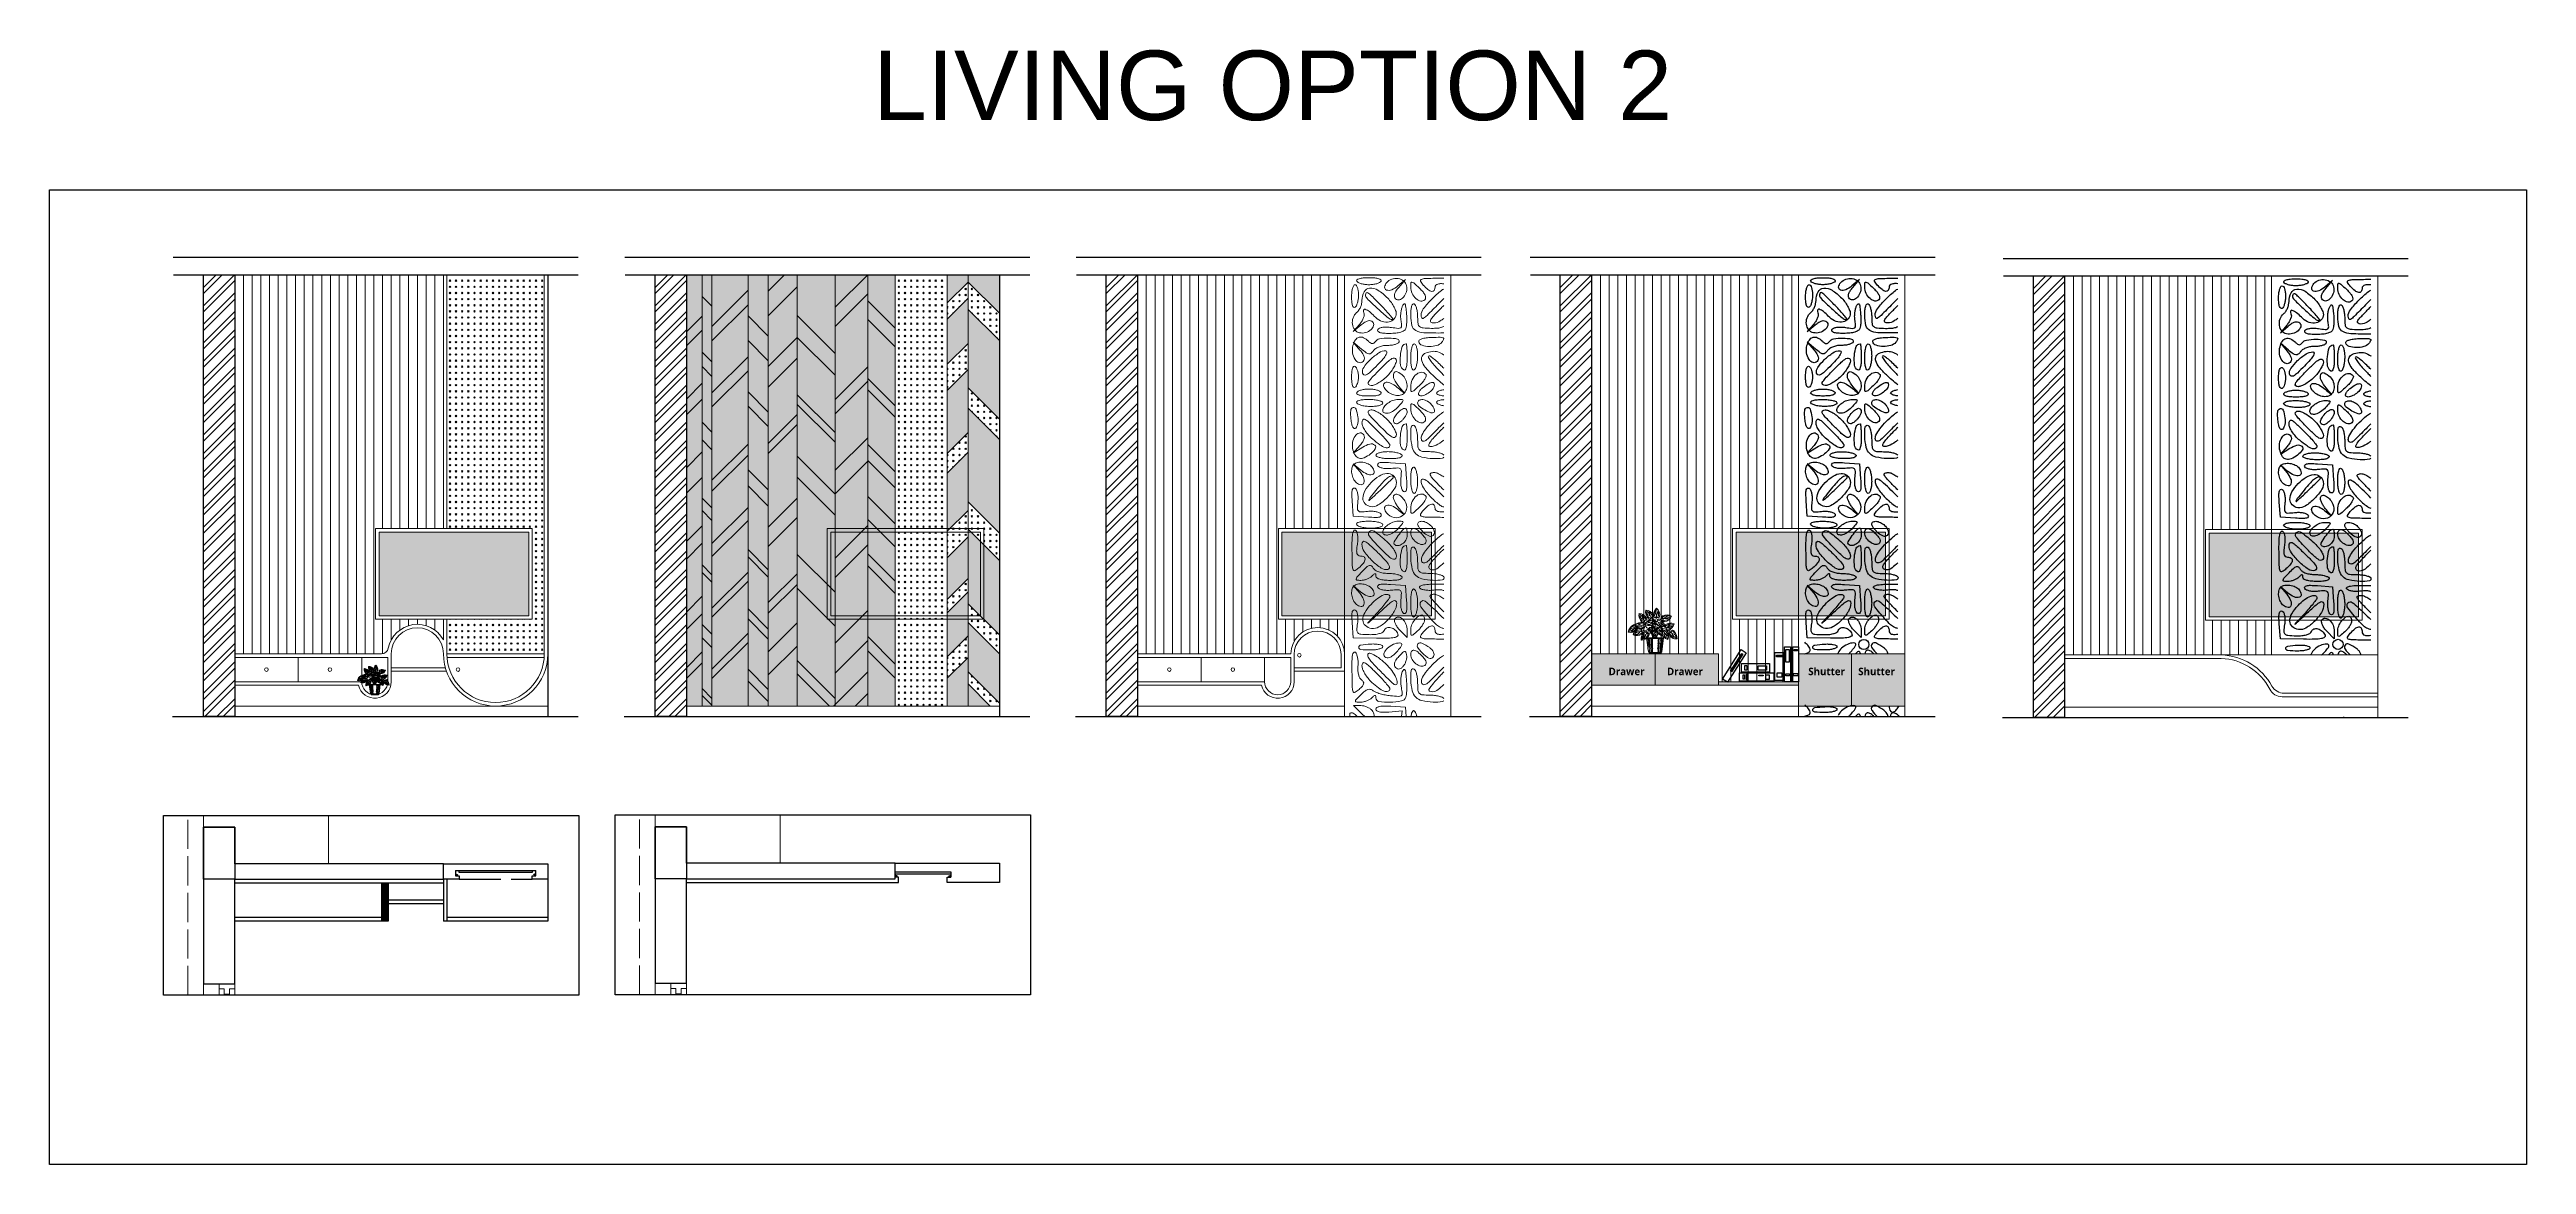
# Model space of a CAD drawing. Header units: millimetres. Extents: x 56222 to 3066687, y -650199 to -121287.
# Drawn here: x 148631 to 149343, y -182214 to -181894 of the extents above; entities that cross this region are included whole.
import ezdxf

# ---------------------------------------------------------------- set-up
doc = ezdxf.new("R2010")
doc.units = ezdxf.units.MM
doc.header["$MEASUREMENT"] = 0
for name, pattern in [('ACAD_ISO02W100', [15, 12, -3]), ('ACAD_ISO04W100', [30, 24, -3, 0, -3]), ('DASHED', [0.75, 0.5, -0.25])]:
    doc.linetypes.add(name, pattern=pattern)
for name, color, linetype, lineweight in [('COLUMN', 1, 'Continuous', 30), ('COLUMN ( CENTER MARK )_', 5, 'ACAD_ISO04W100', 30), ('FIRST FLOOR ( DW_RAIL )', 7, 'Continuous', 9), ('FURNI', 25, 'Continuous', 5), ('FURNITURE', 32, 'Continuous', 9), ('furniture dimensions', 1, 'DASHED', 0), ('GDR_FLOATING COLUMN', 3, 'Continuous', 18), ('glass', 132, 'Continuous', 20), ('GROUND FLOOR', 7, 'Continuous', 9), ('GROUND FLOOR  ( PLINE )', 251, 'Continuous', 30), ('GROUND FLOOR ( DW_RAIL )', 7, 'Continuous', 9), ('SECTION ( SLAB PLine )', 104, 'Continuous', 30), ('Text', 7, 'Continuous', 15), ('XX~SLAB ( BEAM )~ ( DIM )', 7, 'Continuous', 9)]:
    doc.layers.add(name, color=color, linetype=linetype, lineweight=lineweight)
doc.layers.add('hatch', color=250, linetype='Continuous', lineweight=9, transparency=0.5)
doc.styles.get("Standard").update_dxf_attribs({"font": 'arial.ttf', "height": 6})
pattern_1 = [(45, (15.045, -99.4157), (0, 1.767766953), [0.625, -1.875]), (135, (15.4869, -99.4157), (-1.767766953, 1e-16), [0.625, -1.875])]
pattern_2 = [(45, (-8.1655, -808.8943), (0, 1.767766953), [0.625, -1.875]), (135, (-7.7236, -808.8943), (-1.767766953, 1e-16), [0.625, -1.875])]

msp = doc.modelspace()

# ---------------------------------------------------------------- texts
at = {"layer": 'furniture dimensions', "lineweight": 0}
msp.add_text('LIVING OPTION 2', height=20, dxfattribs=at).set_placement((148867.9174, -181913.8414))
at = {"layer": 'Text', "ltscale": 20, "char_height": 2.143647, "width": 39.277817, "attachment_point": 1}
for s, insert in [('{\\fMalgun Gothic|b1|i0|c0|p34;\\C1;Drawer}', (149079.4093, -182071.2636)), ('{\\fMalgun Gothic|b1|i0|c0|p34;\\C1;Drawer}', (149096.1827, -182071.2636)), ('{\\fMalgun Gothic|b1|i0|c0|p34;\\C1;Shutter}', (149136.799, -182071.2636)), ('{\\fMalgun Gothic|b1|i0|c0|p34;\\C1;Shutter}', (149151.1673, -182071.2636))]:
    msp.add_mtext(s, dxfattribs=dict(at, insert=insert))

# ---------------------------------------------------------------- blocks, each defined once
blk = doc.blocks.new('jali')
at = {"color": 52, "true_color": 0xb9b613}
for p, q in [((148993.15, -181984.86), (148991.02, -181982.73)), ((148991.02, -181982.73), (148993.12, -181982.73)), ((149004.97, -181984.23), (149001.22, -181984.59)), ((149001.72, -181982.93), (149005.97, -181983.23)), ((149004.82, -181985.86), (149004.97, -181984.23)), ((149005.97, -181983.23), (149006.14, -181985.86))]:
    blk.add_line(p, q, dxfattribs=at)
for points in [[(148992.47, -181864.68, -0.031397), (148992.39, -181865.85, -0.037109), (148992.17, -181866.93, -0.040338), (148991.85, -181867.8, -0.146547), (148991.47, -181868.23, -0.336396), (148991.07, -181868.2, -0.125298), (148990.75, -181867.7, -0.059005), (148990.53, -181866.7, -0.023007), (148990.47, -181865.29, -0.02657), (148990.54, -181863.93, -0.04194), (148990.76, -181862.78, -0.051215), (148991.08, -181861.97, -0.280045), (148991.47, -181861.73, -0.251914), (148991.85, -181861.94, -0.064068), (148992.17, -181862.6, -0.049716), (148992.4, -181863.55, -0.032276)], [(149000.87, -181865.64, -0.034347), (149001.92, -181866.89, -0.038594), (149002.74, -181868.23, -0.042239), (149003.25, -181869.47, -0.123606), (149003.3, -181870.39, -0.177203), (149002.44, -181871.83, -0.155861), (149000.79, -181872.47, -0.125228), (148998.79, -181872.09, -0.100152), (148997.01, -181870.78, 0.040347), (148995.62, -181869.48, 0.089734), (148994.36, -181868.79, 0.433029), (148993.89, -181869.05, 0.204199), (148994.01, -181869.8, -0.171067), (148994.13, -181870.36, -0.056843), (148993.93, -181871.19, -0.048769), (148993.48, -181872.13, -0.038868), (148992.82, -181873.05), (148990.97, -181875.23), (148993.24, -181873.31, -0.031059), (148994.32, -181872.51, -0.077585), (148995.21, -181872.1, -0.118213), (148995.94, -181872.08, -0.146975), (148996.53, -181872.4, -0.269504), (148996.82, -181873.48, -0.152644), (148996.07, -181874.66, -0.107019), (148994.49, -181875.49, -0.115315), (148992.77, -181875.56, -0.180074), (148991.42, -181874.74, -0.131863), (148990.72, -181873.12, -0.120013), (148990.9, -181871.25, -0.137261), (148991.92, -181869.77, 0.070834), (148992.51, -181869.12, 0.044601), (148993.01, -181868.22, 0.043969), (148993.35, -181867.22, 0.060364), (148993.47, -181866.28, -0.119394), (148994.08, -181863.77, -0.257699), (148995.67, -181862.7, -0.168247), (148998.07, -181863.3, -0.056735)], [(148998.97, -181860.73, -0.144823), (148998.54, -181861.12, -0.04093), (148997.69, -181861.44, -0.037579), (148996.62, -181861.66, -0.032024), (148995.47, -181861.73, -0.032024), (148994.32, -181861.66, -0.037579), (148993.25, -181861.44, -0.04093), (148992.4, -181861.12, -0.144823), (148991.97, -181860.73, -0.372961), (148992.03, -181860.33, -0.104919), (148992.64, -181860.01, -0.050431), (148993.81, -181859.8, -0.019189), (148995.47, -181859.73, -0.019189), (148997.12, -181859.8, -0.050431), (148998.29, -181860.01, -0.104919), (148998.9, -181860.33, -0.372961)], [(148994.47, -181864.63, 0.201403), (148994.91, -181865.68, 0.008282), (148997.94, -181868.55, 0.008845), (149001.04, -181871.3, 0.178695), (149002.21, -181871.73, 0.613038), (149002.3, -181871.56, 0.012866), (149001.53, -181870.56, 0.015221), (149000.42, -181869.27, 0.008037), (148998.97, -181867.73, 0.002883), (148996.19, -181864.92, 0.045531), (148995.16, -181864.06, 0.354536), (148994.7, -181864.09, 0.205764)], [(149006.29, -181862.03, -0.115315), (149006.22, -181863.76, -0.107019), (149005.39, -181865.33, -0.152644), (149004.22, -181866.09, -0.269504), (149003.13, -181865.8, -0.146975), (149002.81, -181865.2, -0.118213), (149002.84, -181864.47, -0.077585), (149003.24, -181863.58, -0.031059), (149004.04, -181862.51), (149005.97, -181860.23), (149003.78, -181862.08, -0.072509), (149002.01, -181863.19, -0.179595), (149000.5, -181863.27, -0.370078), (148999.98, -181862.45, -0.1376), (149000.58, -181861.1, -0.143279), (149002.02, -181860.13, -0.118357), (149003.88, -181859.99, -0.127796), (149005.49, -181860.7, -0.179795)], [(149011.52, -181866.08, -0.251963), (149010.37, -181866.43, -0.133203), (149008.99, -181865.73, -0.100645), (149007.87, -181864.22, -0.109932), (149007.47, -181862.44, -0.024708), (149007.53, -181861.22, -0.421143), (149007.81, -181860.99, -0.153918), (149008.33, -181861.22, -0.005225), (149009.98, -181862.75, -0.028188), (149011.01, -181863.82, -0.06769), (149011.6, -181864.75, -0.109484), (149011.76, -181865.5, -0.198221)], [(149006.07, -181874.33, -0.164173), (149005.58, -181874.92, -0.064812), (149004.6, -181875.37, -0.048357), (149003.21, -181875.65, -0.02534), (149001.44, -181875.73, -0.016884), (148999.65, -181875.67, -0.062009), (148998.54, -181875.46, -0.16254), (148998.05, -181875.1, -0.299665), (148998.04, -181874.62, -0.165233), (148998.53, -181874.22, -0.053218), (148999.45, -181873.98, -0.045053), (149000.63, -181873.91, -0.032592), (149001.94, -181874.04, 0.015109), (149003.86, -181874.29, 0.175982), (149004.59, -181874.11, 0.262485), (149004.87, -181873.54, 0.034152), (149004.7, -181872.16, -0.039424), (149004.58, -181871.12, -0.0292), (149004.62, -181869.95, -0.029791), (149004.78, -181868.85, -0.056912), (149005.06, -181868, -0.050492), (149005.48, -181867.28, -0.503032), (149005.78, -181867.28, -0.125129), (149006.02, -181867.85, -0.008904), (149006.24, -181869.58, -0.018289), (149006.34, -181870.96, -0.018134), (149006.34, -181872.35, -0.018325), (149006.25, -181873.57, -0.064434)], [(148995.31, -181877.98, 0.0448), (148995.92, -181878.48, 0.131464), (148996.42, -181878.67, 0.175334), (148996.86, -181878.55, 0.094995), (148997.26, -181878.14, -0.208637), (148998.52, -181877.32, -0.042738), (149001.23, -181877.1, -0.049429), (149003.68, -181877.35, -0.453501), (149004.14, -181878.17, -0.184749), (149003.8, -181878.57, -0.052567), (149003.03, -181878.9, -0.045311), (149002.01, -181879.11, -0.034761), (149000.87, -181879.17, 0.048979), (148999.67, -181879.25, 0.044774), (148998.48, -181879.57, 0.047655), (148997.46, -181880.06, 0.097555), (148996.81, -181880.65, -0.055415), (148996.08, -181881.43, -0.210877), (148995.45, -181881.62, -0.129335), (148994.69, -181881.32, -0.016737), (148993.31, -181880.22), (148990.97, -181878.23), (148992.89, -181880.51, -0.031059), (148993.7, -181881.58, -0.077585), (148994.1, -181882.47, -0.118213), (148994.12, -181883.2, -0.146975), (148993.8, -181883.8, -0.275151), (148992.62, -181884.1, -0.179615), (148991.46, -181883.23, -0.108852), (148990.76, -181881.34, -0.096167), (148990.88, -181879.25, -0.079993), (148991.57, -181877.63, -0.183617), (148992.61, -181876.85, -0.186112), (148993.9, -181876.97, -0.082333)], [(149016.42, -181878.29, -0.152113), (149014.98, -181879.22, -0.073878), (149012.78, -181879.5, -0.07869), (149010.74, -181879.14, -0.233978), (149009.77, -181878.15, -0.325851), (149009.91, -181877.7, -0.077566), (149010.66, -181877.32, -0.047974), (149011.9, -181877.04, -0.021709), (149013.56, -181876.9, -0.00796), (149015.96, -181876.85, -0.114981), (149016.78, -181877.03, -0.405595), (149016.94, -181877.46, -0.068017)], [(148992.47, -181888.23, -0.038534), (148992.39, -181889.19, -0.041947), (148992.17, -181890.1, -0.04604), (148991.85, -181890.83, -0.128561), (148991.47, -181891.23, -0.340586), (148991.07, -181891.19, -0.123006), (148990.74, -181890.68, -0.057972), (148990.53, -181889.67, -0.022534), (148990.47, -181888.23, -0.022534), (148990.53, -181886.8, -0.057972), (148990.74, -181885.79, -0.123006), (148991.07, -181885.28, -0.340586), (148991.47, -181885.23, -0.128561), (148991.85, -181885.64, -0.04604), (148992.17, -181886.37, -0.041947), (148992.39, -181887.28, -0.038534)], [(148997.92, -181884.79, -0.009664), (148995.87, -181886.82, -0.064278), (148994.71, -181887.67, -0.239147), (148994.04, -181887.69, -0.237108), (148993.62, -181887.16, -0.209569), (148993.97, -181885.49, -0.046098), (148995.93, -181883.23, -0.046959), (148998.35, -181881.32, -0.145033), (149000.33, -181880.73, -0.411845), (149000.65, -181881.06, -0.136664), (149000.46, -181881.78, -0.046259), (148999.55, -181883.03, -0.013074)], [(149000.87, -181887.83, -0.032769), (148999.66, -181888.94, -0.033059), (148998.32, -181889.88, -0.03498), (148997.04, -181890.54, -0.101278), (148996.07, -181890.73, -0.193225), (148995.38, -181890.45, -0.336635), (148995.28, -181889.87, -0.064163), (148996.14, -181888.67, -0.006784), (148998.51, -181886.18, -0.009544), (149000.75, -181883.98, -0.053556), (149002.08, -181882.97, -0.185269), (149002.85, -181882.83, -0.30308), (149003.31, -181883.28, -0.135613), (149003.26, -181884.11, -0.039249), (149002.74, -181885.3, -0.03634), (149001.91, -181886.6, -0.03179)], [(149006.47, -181882.79, -0.019531), (149006.4, -181884.42, -0.051222), (149006.19, -181885.57, -0.106919), (149005.87, -181886.17, -0.369423), (149005.47, -181886.23, -0.2234), (149004.56, -181884.85, -0.056739), (149004.5, -181882.09, -0.059626), (149005.04, -181879.52, -0.321408), (149006.14, -181878.73, -0.383061), (149006.27, -181878.85, -0.006395), (149006.37, -181879.93, -0.012784), (149006.44, -181881.24, -0.007701)], [(149009.47, -181882.18, -0.026918), (149009.39, -181883.54, -0.033489), (149009.17, -181884.79, -0.035556), (149008.86, -181885.78, -0.159713), (149008.47, -181886.23, -0.369423), (149008.07, -181886.17, -0.106919), (149007.74, -181885.57, -0.051222), (149007.53, -181884.42, -0.019531), (149007.47, -181882.79, -0.02325), (149007.54, -181881.24, -0.03716), (149007.76, -181879.93, -0.042932), (149008.08, -181878.99, -0.297764), (149008.47, -181878.73, -0.275259), (149008.85, -181878.96, -0.053437), (149009.17, -181879.75, -0.043243), (149009.4, -181880.86, -0.027497)], [(148998.97, -181892.73, -0.372961), (148998.9, -181893.14, -0.104919), (148998.29, -181893.46, -0.050431), (148997.12, -181893.67, -0.019189), (148995.47, -181893.73, -0.019189), (148993.81, -181893.67, -0.050431), (148992.64, -181893.46, -0.104919), (148992.03, -181893.14, -0.372961), (148991.97, -181892.73, -0.144823), (148992.4, -181892.35, -0.04093), (148993.25, -181892.03, -0.037579), (148994.32, -181891.81, -0.032024), (148995.47, -181891.73, -0.032024), (148996.62, -181891.81, -0.037579), (148997.69, -181892.03, -0.04093), (148998.54, -181892.35, -0.144823)], [(149005.27, -181887.93, -0.108767), (149006.18, -181889.36, -0.108235), (149006.41, -181891.05, -0.121392), (149005.92, -181892.53, -0.161882), (149004.83, -181893.43, -0.123541), (149003.41, -181893.6, -0.082555), (149001.83, -181893.13, -0.081849), (149000.47, -181892.16, -0.117446), (148999.69, -181890.91, -0.270168), (148999.87, -181890.09, -0.24802), (149000.68, -181889.79, -0.095804), (149002.2, -181890.3, -0.04561), (149003.89, -181891.48, 0.000455), (149005.38, -181892.74, 0.38882), (149005.47, -181892.73, 0.38882), (149005.47, -181892.65, 0.000455), (149004.22, -181891.16, -0.057119), (149002.72, -181888.9, -0.19923), (149002.59, -181887.19, -0.443242), (149003.55, -181886.76, -0.093323)], [(149011.88, -181887.59, -0.234443), (149011.92, -181888.07, -0.045342), (149011.53, -181888.87, -0.03964), (149010.84, -181889.81, -0.027338), (149009.94, -181890.76, -0.005876), (149008.35, -181892.22, -0.149018), (149007.82, -181892.46, -0.420321), (149007.54, -181892.24, -0.029549), (149007.47, -181891.11, -0.108223), (149007.92, -181889.04, -0.117033), (149009.19, -181887.41, -0.17601), (149010.69, -181886.91, -0.253715)], [(149014.24, -181890.91, -0.117314), (149013.51, -181892.1, -0.065367), (149012.15, -181893.13, -0.071276), (149010.74, -181893.69, -0.261102), (149009.84, -181893.44, -0.235383), (149009.71, -181893.05, -0.091267), (149009.89, -181892.5, -0.064669), (149010.36, -181891.87, -0.040381), (149011.04, -181891.26, -0.027268), (149012.62, -181890.19, -0.108398), (149013.72, -181889.82, -0.339817), (149014.22, -181890.13, -0.173967)], [(148992.3, -181899.68, -0.042801), (148992.36, -181900.62, -0.041485), (148992.26, -181901.58, -0.04452), (148992.02, -181902.4, -0.104324), (148991.67, -181902.93, -0.27678), (148991.24, -181903.04, -0.200504), (148990.85, -181902.72, -0.072057), (148990.52, -181901.8, -0.020163), (148990.29, -181900.3, -0.044728), (148990.22, -181897.91, -0.312028), (148990.91, -181897.04, -0.401646), (148991.75, -181897.47, -0.049089)], [(148999.47, -181895.73, -0.275259), (148999.24, -181896.12, -0.053437), (148998.46, -181896.44, -0.043243), (148997.35, -181896.66, -0.027497), (148996.03, -181896.73, -0.026918), (148994.66, -181896.66, -0.033489), (148993.42, -181896.44, -0.035556), (148992.43, -181896.12, -0.159713), (148991.97, -181895.73, -0.369423), (148992.03, -181895.33, -0.106919), (148992.63, -181895.01, -0.051222), (148993.78, -181894.8, -0.019531), (148995.41, -181894.73, -0.02325), (148996.96, -181894.81, -0.03716), (148998.28, -181895.03, -0.042932), (148999.22, -181895.35, -0.297764)], [(149000.87, -181900.64, -0.03179), (149001.91, -181901.87, -0.03634), (149002.74, -181903.17, -0.039249), (149003.26, -181904.36, -0.135613), (149003.31, -181905.19, -0.30308), (149002.85, -181905.64, -0.185269), (149002.08, -181905.5, -0.053556), (149000.75, -181904.48, -0.009544), (148998.51, -181902.29, -0.006784), (148996.14, -181899.8, -0.064163), (148995.28, -181898.6, -0.336635), (148995.38, -181898.01, -0.193225), (148996.07, -181897.73, -0.101278), (148997.04, -181897.93, -0.03498), (148998.32, -181898.59, -0.033059), (148999.66, -181899.53, -0.032769)], [(149003.97, -181896.73, -0.060115), (149002.56, -181897.96, -0.083811), (149001.04, -181898.65, -0.152612), (148999.94, -181898.6, -0.31637), (148999.47, -181897.93, -0.162029), (148999.83, -181896.85, -0.073775), (149000.9, -181895.79, -0.068506), (149002.35, -181895, -0.090269), (149003.82, -181894.73, -0.017343), (149005.03, -181894.78, -0.373282), (149005.26, -181895.01, -0.19789), (149005.13, -181895.42, -0.00662)], [(149005.44, -181900.27, -0.032276), (149004.91, -181900.83, -0.03457), (149004.32, -181901.3, -0.036901), (149003.77, -181901.64, -0.116334), (149003.35, -181901.73, -0.241463), (149002.69, -181901.4, -0.216123), (149002.54, -181900.64, -0.098188), (149003.06, -181899.48, -0.04142), (149004.17, -181898.17, -0.098617), (149005.44, -181897.33, -0.370535), (149006.28, -181897.6, -0.239766), (149006.36, -181898.74, -0.073889)], [(149011.52, -181901.08, -0.251963), (149010.37, -181901.43, -0.133203), (149008.99, -181900.73, -0.100645), (149007.87, -181899.22, -0.109932), (149007.47, -181897.44, -0.024708), (149007.53, -181896.22, -0.421143), (149007.81, -181895.99, -0.153918), (149008.33, -181896.22, -0.005225), (149009.98, -181897.75, -0.028188), (149011.01, -181898.82, -0.06769), (149011.6, -181899.75, -0.109484), (149011.76, -181900.5, -0.198221)], [(149013.49, -181896.26, -0.037564), (149013.93, -181896.88, -0.053693), (149014.22, -181897.5, -0.067649), (149014.32, -181898.02, -0.213976), (149014.2, -181898.34, -0.287992), (149013.3, -181898.54, -0.043297), (149011.55, -181897.75, -0.043458), (149009.92, -181896.65, -0.225662), (149009.47, -181895.7, -0.276379), (149009.91, -181894.97, -0.158933), (149010.95, -181894.78, -0.099905), (149012.32, -181895.26, -0.085588)], [(148992.89, -181907.92), (148990.97, -181910.16), (148993.67, -181908.46, -0.072564), (148995.73, -181907.54, -0.249589), (148997.12, -181907.85, -0.374568), (148997.28, -181908.95, -0.092947), (148995.93, -181910.39, -0.05249), (148994.06, -181911.47, -0.163455), (148992.64, -181911.61, -0.197087), (148991.58, -181910.87, -0.08018), (148990.88, -181909.22, -0.096167), (148990.76, -181907.13, -0.108852), (148991.46, -181905.24, -0.179615), (148992.62, -181904.37, -0.275151), (148993.8, -181904.67, -0.146214), (148994.12, -181905.26, -0.119752), (148994.1, -181905.99, -0.078619), (148993.7, -181906.86, -0.031409)], [(149001.47, -181907.94, -0.302004), (149001.06, -181908.55, -0.188866), (149000.17, -181908.57, -0.067656), (148998.64, -181907.77, -0.020063), (148996.55, -181906.15, -0.036381), (148995.37, -181905, -0.036641), (148994.37, -181903.7, -0.039155), (148993.68, -181902.43, -0.106093), (148993.47, -181901.44, -0.108432), (148993.67, -181900.54, -0.411029), (148994.15, -181900.36, -0.082203), (148995.13, -181901.01, -0.006067), (148997.47, -181903.23, -0.009495), (148999, -181904.79, -0.01363), (149000.29, -181906.23, -0.009398), (149001.3, -181907.46, -0.168367)], [(149006.47, -181905.79, -0.019531), (149006.4, -181907.42, -0.051222), (149006.19, -181908.57, -0.106919), (149005.87, -181909.17, -0.369423), (149005.47, -181909.23, -0.2234), (149004.56, -181907.85, -0.056739), (149004.5, -181905.09, -0.059626), (149005.04, -181902.52, -0.321408), (149006.14, -181901.73, -0.383061), (149006.27, -181901.85, -0.006395), (149006.37, -181902.93, -0.012784), (149006.44, -181904.24, -0.007701)], [(148996.39, -181914.15, -0.143448), (148996.97, -181915.47, -0.36844), (148996.43, -181916.27, -0.174494), (148994.92, -181916.18, -0.073165), (148993.16, -181915.08), (148990.97, -181913.23), (148992.82, -181915.42, -0.073165), (148993.91, -181917.18, -0.174494), (148994.01, -181918.7, -0.36844), (148993.2, -181919.23, -0.143448), (148991.88, -181918.66, -0.106885), (148990.99, -181917.53, -0.078049), (148990.53, -181916, -0.08242), (148990.56, -181914.48, -0.15038), (148991.14, -181913.4, -0.15038), (148992.22, -181912.83, -0.08242), (148993.73, -181912.79, -0.078049), (148995.26, -181913.26, -0.106885)], [(149004.97, -181910.73, -0.369423), (149004.91, -181911.14, -0.106919), (149004.31, -181911.46, -0.051222), (149003.16, -181911.67, -0.019531), (149001.53, -181911.73, -0.02325), (148999.97, -181911.66, -0.03716), (148998.66, -181911.44, -0.042932), (148997.72, -181911.12, -0.297764), (148997.47, -181910.73, -0.275259), (148997.7, -181910.35, -0.053437), (148998.48, -181910.03, -0.043243), (148999.59, -181909.81, -0.027497), (149000.91, -181909.73, -0.026918), (149002.27, -181909.81, -0.033489), (149003.52, -181910.03, -0.035556), (149004.51, -181910.35, -0.159713)], [(149006.28, -181917.58, -0.013196), (149006.37, -181919.6, -0.061999), (149006.25, -181920.75, -0.198008), (149005.92, -181921.21, -0.285849), (149005.44, -181921.21, -0.156529), (149005.01, -181920.72, -0.04876), (149004.73, -181919.78, -0.043341), (149004.59, -181918.6, -0.036071), (149004.65, -181917.34, 0.019537), (149004.8, -181915.41, 0.208828), (149004.51, -181914.69, 0.208828), (149003.8, -181914.41, 0.019537), (149001.86, -181914.56, -0.036071), (149000.6, -181914.61, -0.043341), (148999.42, -181914.48, -0.04876), (148998.48, -181914.19, -0.156529), (148997.99, -181913.77, -0.285849), (148997.99, -181913.28, -0.198008), (148998.45, -181912.95, -0.061999), (148999.6, -181912.83, -0.013196), (149001.62, -181912.92), (149005.97, -181913.23)], [(148992.29, -181924.13, 0.019537), (148992.14, -181926.06, 0.208828), (148992.42, -181926.78, 0.208828), (148993.14, -181927.06, 0.019537), (148995.08, -181926.91, -0.036071), (148996.34, -181926.86, -0.043341), (148997.52, -181926.99, -0.04876), (148998.46, -181927.28, -0.156529), (148998.95, -181927.7, -0.285849), (148998.95, -181928.19, -0.198008), (148998.49, -181928.52, -0.061999), (148997.33, -181928.64, -0.013196), (148995.32, -181928.55), (148990.97, -181928.23), (148990.66, -181923.89, -0.013196), (148990.56, -181921.87, -0.061999), (148990.69, -181920.72, -0.198008), (148991.01, -181920.26, -0.285849), (148991.5, -181920.26, -0.156529), (148991.92, -181920.75, -0.04876), (148992.21, -181921.69, -0.043341), (148992.35, -181922.87, -0.036071)], [(149003.3, -181918.08, -0.189079), (149002.9, -181920.21, -0.0542), (149000.79, -181922.88, -0.054194), (148998.15, -181925.05, -0.182377), (148996, -181925.52, -0.162304), (148994.35, -181924.7, -0.20229), (148993.72, -181923.12, -0.129382), (148994.32, -181920.96, -0.058851), (148996.1, -181918.6, -0.063369), (148998.4, -181916.73, -0.12125), (149000.65, -181916.01, -0.187127), (149002.36, -181916.53, -0.180276)], [(148999.05, -181918.98, 0.001265), (148995.85, -181922.87, 0.087252), (148995.44, -181923.61, 0.779474), (148995.6, -181923.72, 0.003156), (148998.24, -181921.28, 0.003506), (148999.86, -181919.74, 0.005545), (149001.23, -181918.4, 0.001675), (149002.39, -181917.23, 0.196394), (149002.47, -181917.03, 0.418919), (149002.13, -181916.7, 0.126461), (149001.35, -181916.91, 0.057592), (149000.22, -181917.74, 0.032575)], [(149009.47, -181918.29, -0.027497), (149009.4, -181919.61, -0.043243), (149009.17, -181920.72, -0.053437), (149008.85, -181921.5, -0.275259), (149008.47, -181921.73, -0.297764), (149008.08, -181921.48, -0.042932), (149007.76, -181920.54, -0.03716), (149007.54, -181919.23, -0.02325), (149007.47, -181917.68, -0.019531), (149007.53, -181916.05, -0.051222), (149007.74, -181914.9, -0.106919), (149008.07, -181914.3, -0.369423), (149008.47, -181914.23, -0.159713), (149008.86, -181914.69, -0.035556), (149009.17, -181915.68, -0.033489), (149009.39, -181916.93, -0.026918)], [(149005.81, -181923.91, -0.181332), (149006.3, -181926.29, -0.213259), (149005.06, -181928.21, -0.199312), (149002.71, -181928.64, -0.168236), (149000.54, -181927.32, -0.143448), (148999.97, -181926, -0.36844), (149000.5, -181925.2, -0.174494), (149002.02, -181925.29, -0.073165), (149003.78, -181926.39, 0.000401), (149005.37, -181927.72, 0.305466), (149005.47, -181927.74, 0.477756), (149005.48, -181927.66, 0.00047), (149004.22, -181926.16, -0.02677), (149003.55, -181925.27, -0.027318), (149002.98, -181924.32, -0.028372), (149002.58, -181923.44, -0.092762), (149002.47, -181922.82, -0.249661), (149002.84, -181922.12, -0.230623), (149003.66, -181922, -0.11073), (149004.79, -181922.68, -0.063195)], [(149011.88, -181922.59, -0.234443), (149011.92, -181923.07, -0.045342), (149011.53, -181923.87, -0.03964), (149010.84, -181924.81, -0.027338), (149009.94, -181925.76, -0.005876), (149008.35, -181927.22, -0.149018), (149007.82, -181927.46, -0.420321), (149007.54, -181927.24, -0.029549), (149007.47, -181926.11, -0.108223), (149007.92, -181924.04, -0.117033), (149009.19, -181922.41, -0.17601), (149010.69, -181921.91, -0.253715)], [(148992.14, -181936.36, 0.020183), (148991.94, -181938.01, 0.084723), (148992.03, -181938.99, 0.172561), (148992.4, -181939.53, 0.158649), (148993.03, -181939.73, -0.128148), (148994.06, -181940, -0.307511), (148994.39, -181940.67, -0.141967), (148993.92, -181941.74, -0.034711), (148992.58, -181943.13, -0.061722), (148991.47, -181943.91, -0.444775), (148990.93, -181943.71, -0.08926), (148990.69, -181942.54, -0.003671), (148990.59, -181938.24, -0.009496), (148990.6, -181935.24, -0.036048), (148990.78, -181933.38, -0.08385), (148991.11, -181932.44, -0.429481), (148991.59, -181932.31, -0.169208), (148991.99, -181932.81, -0.0529), (148992.22, -181933.75, -0.044098), (148992.28, -181934.97, -0.029993)], [(148999.47, -181930.73, -0.275259), (148999.24, -181931.12, -0.053437), (148998.46, -181931.44, -0.043243), (148997.35, -181931.66, -0.027497), (148996.03, -181931.73, -0.026918), (148994.66, -181931.66, -0.033489), (148993.42, -181931.44, -0.035556), (148992.43, -181931.12, -0.159713), (148991.97, -181930.73, -0.369423), (148992.03, -181930.33, -0.106919), (148992.63, -181930.01, -0.051222), (148993.78, -181929.8, -0.019531), (148995.41, -181929.73, -0.02325), (148996.96, -181929.81, -0.03716), (148998.28, -181930.03, -0.042932), (148999.22, -181930.35, -0.297764)], [(149000.57, -181935.53, -0.031286), (149001.79, -181936.77, -0.042646), (149002.71, -181938.03, -0.049747), (149003.27, -181939.19, -0.138584), (149003.33, -181940.08, -0.251608), (149002.88, -181940.62, -0.230622), (149002.15, -181940.57, -0.059231), (149000.86, -181939.61, -0.008422), (148998.51, -181937.29, -0.021706), (148995.51, -181933.95, -0.408657), (148995.62, -181932.67, -0.351839), (148997.03, -181932.63, -0.020795)], [(149003.97, -181931.73, -0.060115), (149002.56, -181932.96, -0.083811), (149001.04, -181933.65, -0.152612), (148999.94, -181933.6, -0.31637), (148999.47, -181932.93, -0.162029), (148999.83, -181931.85, -0.073775), (149000.9, -181930.79, -0.068506), (149002.35, -181930, -0.090269), (149003.82, -181929.73, -0.017343), (149005.03, -181929.78, -0.373282), (149005.26, -181930.01, -0.19789), (149005.13, -181930.42, -0.00662)], [(149006.47, -181933.77, -0.13292), (149006.1, -181935.14, -0.108031), (149005.06, -181936.27, -0.129142), (149003.8, -181936.73, -0.224522), (149002.76, -181936.36, -0.344872), (149002.68, -181935.68, -0.021156), (149003.89, -181933.85, -0.023121), (149005.28, -181932.12, -0.215945), (149006.12, -181931.73, -0.338673), (149006.26, -181931.84, -0.024096), (149006.37, -181932.33, -0.026096), (149006.44, -181932.99, -0.01597)], [(149010.88, -181933.64, -0.031298), (149011.59, -181934.53, -0.094867), (149011.91, -181935.24, -0.162185), (149011.86, -181935.79, -0.152711), (149011.49, -181936.22, -0.210093), (149010.35, -181936.38, -0.096151), (149008.97, -181935.69, -0.088239), (149007.86, -181934.46, -0.141068), (149007.47, -181933.11, -0.136193), (149007.74, -181932.13, -0.304299), (149008.41, -181931.81, -0.136965), (149009.49, -181932.3, -0.034647)], [(149013.43, -181931.19, -0.098159), (149014.25, -181932.7, -0.285893), (149013.96, -181933.8, -0.283504), (149012.85, -181934.03, -0.097513), (149011.37, -181933.14, -0.022471), (149010.64, -181932.42, -0.026921), (149010.03, -181931.68, -0.027265), (149009.59, -181931.01, -0.132942), (149009.47, -181930.58, -0.298344), (149009.9, -181929.92, -0.141952), (149010.96, -181929.78, -0.092116), (149012.32, -181930.26, -0.089652)], [(149000.92, -181943.58, -0.200315), (148999, -181943.21, -0.046146), (148996.38, -181941.09, -0.046784), (148994.14, -181938.47, -0.154475), (148993.47, -181936.34, -0.193225), (148993.75, -181935.64, -0.336635), (148994.33, -181935.55, -0.064163), (148995.53, -181936.4, -0.006784), (148998.02, -181938.78, -0.009544), (149000.22, -181941.01, -0.053556), (149001.23, -181942.35, -0.185269), (149001.37, -181943.12, -0.30308)], [(149006.47, -181940.79, -0.019531), (149006.4, -181942.42, -0.051222), (149006.19, -181943.57, -0.106919), (149005.87, -181944.17, -0.369423), (149005.47, -181944.23, -0.2234), (149004.56, -181942.85, -0.056739), (149004.5, -181940.09, -0.059626), (149005.04, -181937.52, -0.321408), (149006.14, -181936.73, -0.383061), (149006.27, -181936.85, -0.006395), (149006.37, -181937.93, -0.012784), (149006.44, -181939.24, -0.007701)], [(149009.47, -181941.29, 0.022709), (149009.56, -181943.37, 0.175411), (149009.97, -181944.23, 0.175411), (149010.83, -181944.64, 0.022709), (149012.91, -181944.73, -0.026918), (149014.27, -181944.81, -0.033489), (149015.52, -181945.03, -0.035556), (149016.51, -181945.35, -0.159713), (149016.97, -181945.73, -0.535243), (149016.58, -181946.58, -0.052961), (149013.91, -181946.72, -0.040275), (149010.7, -181946.29, -0.143814), (149008.9, -181945.31, -0.143814), (149007.91, -181943.51, -0.040275), (149007.48, -181940.3, -0.052961), (149007.62, -181937.62, -0.535243), (149008.47, -181937.23, -0.159713), (149008.86, -181937.69, -0.035556), (149009.17, -181938.68, -0.033489), (149009.39, -181939.93, -0.026918)], [(148996.39, -181949.15, -0.143448), (148996.97, -181950.47, -0.36844), (148996.43, -181951.27, -0.174494), (148994.92, -181951.18, -0.073165), (148993.16, -181950.08), (148990.97, -181948.23), (148992.82, -181950.42, -0.073165), (148993.91, -181952.18, -0.174494), (148994.01, -181953.7, -0.36844), (148993.2, -181954.23, -0.143448), (148991.88, -181953.66, -0.106885), (148990.99, -181952.53, -0.078049), (148990.53, -181951, -0.08242), (148990.56, -181949.48, -0.15038), (148991.14, -181948.4, -0.15038), (148992.22, -181947.83, -0.08242), (148993.73, -181947.79, -0.078049), (148995.26, -181948.26, -0.106885)], [(149000.96, -181944.73, -0.027306), (149002.3, -181944.81, -0.033821), (149003.54, -181945.03, -0.03601), (149004.51, -181945.35, -0.158512), (149004.97, -181945.73, -0.369423), (149004.91, -181946.14, -0.106919), (149004.31, -181946.46, -0.051222), (149003.16, -181946.67, -0.019531), (149001.53, -181946.73, -0.023084), (148999.84, -181946.66, -0.048821), (148998.56, -181946.41, -0.072023), (148997.74, -181946.03, -0.25421), (148997.47, -181945.53, 0.051663), (148997.41, -181944.99, 0.354955), (148997.22, -181944.83, 0.180052), (148996.89, -181944.96, 0.018208), (148996.27, -181945.53, -0.067043), (148995.67, -181945.99, -0.03907), (148994.84, -181946.38, -0.038333), (148993.94, -181946.65, -0.05209), (148993.09, -181946.73, -0.032125), (148991.98, -181946.66, -0.422289), (148991.76, -181946.36, -0.144568), (148992.02, -181945.82, -0.005986), (148993.49, -181944.21, -0.014801), (148994.83, -181942.87, -0.11466), (148995.58, -181942.43, -0.254433), (148996.16, -181942.54, -0.091446), (148996.71, -181943.21, 0.122728), (148997.29, -181943.82, 0.056907), (148998.28, -181944.31, 0.048803), (148999.54, -181944.63, 0.037438)], [(149006.28, -181952.58, -0.013196), (149006.37, -181954.6, -0.061999), (149006.25, -181955.75, -0.198008), (149005.92, -181956.21, -0.285849), (149005.44, -181956.21, -0.156529), (149005.01, -181955.72, -0.04876), (149004.73, -181954.78, -0.043341), (149004.59, -181953.6, -0.036071), (149004.65, -181952.34, 0.019537), (149004.8, -181950.41, 0.208828), (149004.51, -181949.69, 0.208828), (149003.8, -181949.41, 0.019537), (149001.86, -181949.56, -0.036071), (149000.6, -181949.61, -0.043341), (148999.42, -181949.48, -0.04876), (148998.48, -181949.19, -0.156529), (148997.99, -181948.77, -0.285849), (148997.99, -181948.28, -0.198008), (148998.45, -181947.95, -0.061999), (148999.6, -181947.83, -0.013196), (149001.62, -181947.92), (149005.97, -181948.23)], [(149009.47, -181953.23, -0.02738), (149009.39, -181954.57, -0.033884), (149009.17, -181955.8, -0.036095), (149008.85, -181956.78, -0.158284), (149008.47, -181957.23, -0.400129), (149008.06, -181957.15, -0.089468), (149007.74, -181956.44, -0.044569), (149007.53, -181955.11, -0.016707), (149007.47, -181953.23, -0.016707), (149007.53, -181951.36, -0.044569), (149007.74, -181950.03, -0.089468), (149008.06, -181949.32, -0.400129), (149008.47, -181949.23, -0.158284), (149008.85, -181949.69, -0.036095), (149009.17, -181950.66, -0.033884), (149009.39, -181951.89, -0.02738)], [(148992.18, -181959.11, 0.024693), (148991.97, -181961.05, 0.219482), (148992.27, -181961.82, 0.172658), (148993.11, -181962.2, 0.01438), (148995.52, -181962.34, 0.027385), (148997.15, -181962.29, 0.048242), (148998.47, -181962.05, 0.06287), (148999.42, -181961.65, 0.170981), (148999.88, -181961.1, -0.220516), (149000.62, -181960.39, -0.152027), (149001.79, -181960.35, -0.118043), (149003.02, -181961.02, -0.117315), (149003.81, -181962.18, -0.333947), (149003.64, -181962.78, -0.115574), (149002.76, -181963.17, -0.042863), (149000.93, -181963.35, -0.008481), (148997.64, -181963.35), (148990.97, -181963.23), (148990.66, -181958.89, -0.012975), (148990.56, -181956.85, -0.063316), (148990.69, -181955.71, -0.20603), (148991.02, -181955.26, -0.276355), (148991.52, -181955.26, -0.153269), (148991.95, -181955.77, -0.059292), (148992.22, -181956.66, -0.048954), (148992.3, -181957.81, -0.03411)], [(149001.47, -181951.44, -0.160893), (149001.32, -181951.88, -0.007518), (149000.37, -181953.13, -0.011778), (148999.16, -181954.59, -0.00813), (148997.72, -181956.19, 0.00032), (148995.15, -181958.97, 0.805187), (148995.18, -181959.02, 0.089937), (148995.43, -181958.86, 0.000193), (148998.72, -181955.78, -0.007151), (149001.25, -181953.47, -0.059544), (149002.53, -181952.58, -0.301921), (149003.14, -181952.64, -0.229236), (149003.44, -181953.28, -0.131263), (149002.76, -181955.65, -0.060882), (149000.79, -181958.2, -0.061803), (148998.33, -181960.12, -0.172748), (148996.22, -181960.55, -0.147432), (148994.44, -181959.73, -0.208217), (148993.72, -181958.17, -0.13787), (148994.27, -181956.02, -0.059655), (148996.06, -181953.64, -0.037037), (148997.95, -181951.94, -0.068422), (148999.73, -181950.91, -0.146746), (149000.94, -181950.8, -0.357523)], [(149006.47, -181961.08), (149006.47, -181963.18), (149004.35, -181961.06, -0.041314), (149003.59, -181960.16, -0.053293), (149003.06, -181959.22, -0.063818), (149002.82, -181958.38, -0.178334), (149002.94, -181957.79, -0.277784), (149003.89, -181957.29, -0.172599), (149005.09, -181957.81, -0.107202), (149006.11, -181959.28, -0.098661)], [(149011.47, -181958.08, -0.105367), (149011.33, -181958.72, -0.036283), (149010.88, -181959.56, -0.034148), (149010.23, -181960.44, -0.033439), (149009.47, -181961.23, -0.00662), (149008.15, -181962.39, -0.19789), (149007.74, -181962.53, -0.373282), (149007.51, -181962.3, -0.017343), (149007.47, -181961.09, -0.090269), (149007.74, -181959.62, -0.068506), (149008.52, -181958.17, -0.073775), (149009.58, -181957.1, -0.162029), (149010.67, -181956.73, -0.164592), (149010.97, -181956.84, -0.095716), (149011.23, -181957.13, -0.076806), (149011.41, -181957.57, -0.057553)], [(148992.3, -181971.36, 0.044971), (148992.27, -181972.54, 0.045465), (148992.45, -181973.7, 0.049541), (148992.8, -181974.67, 0.115184), (148993.28, -181975.27, -0.07874), (148993.85, -181975.88, -0.20645), (148993.95, -181976.45, -0.128733), (148993.61, -181977.11, -0.024726), (148992.64, -181978.07, -0.055292), (148991.48, -181978.91, -0.450591), (148990.93, -181978.73, -0.091097), (148990.69, -181977.57, -0.003412), (148990.59, -181973.1, -0.008185), (148990.59, -181969.98, -0.037804), (148990.76, -181968.18, -0.12933), (148991.09, -181967.45, -0.44443), (148991.56, -181967.42, -0.109755), (148991.94, -181968.03, -0.040591), (148992.21, -181969.02, -0.037815), (148992.34, -181970.18, -0.037129)], [(148999.47, -181965.79, -0.286054), (148999.24, -181966.16, -0.048413), (148998.44, -181966.46, -0.040312), (148997.31, -181966.67, -0.025426), (148995.97, -181966.73, -0.022158), (148993.12, -181966.61, -0.388549), (148992.55, -181965.98, -0.37304), (148993.12, -181965.32, -0.021917), (148995.97, -181965.04, -0.02538), (148997.31, -181965.04, -0.04111), (148998.44, -181965.18, -0.050601), (148999.24, -181965.44, -0.297719)], [(149001.47, -181977.94, -0.326758), (149000.98, -181978.6, -0.165596), (148999.89, -181978.58, -0.071768), (148998.2, -181977.67, -0.032133), (148996.27, -181976.05, -0.033745), (148995.2, -181974.87, -0.033546), (148994.29, -181973.56, -0.035508), (148993.66, -181972.3, -0.099269), (148993.47, -181971.34, -0.139292), (148993.69, -181970.56, -0.381722), (148994.2, -181970.41, -0.076288), (148995.22, -181971.1, -0.00688), (148997.47, -181973.23, -0.009495), (148999, -181974.79, -0.01363), (149000.29, -181976.23, -0.009398), (149001.3, -181977.46, -0.168367)], [(149000.32, -181970.74, -0.040459), (149002.04, -181972.68, -0.054912), (149003.24, -181974.69, -0.095464), (149003.59, -181976.16, -0.427808), (149003.05, -181976.73, -0.19389), (149002.49, -181976.51, -0.002912), (148999.92, -181974.01, -0.008581), (148997.44, -181971.49, -0.017303), (148995.6, -181969.4, -0.166025), (148995.13, -181968.16, -0.507809), (148995.72, -181967.69, -0.084971), (148997.87, -181968.72, -0.036621)], [(149003.46, -181967.25, -0.024725), (149002.3, -181968.36, -0.080542), (149001.4, -181968.93, -0.14207), (149000.66, -181969.01, -0.157592), (149000.03, -181968.68, -0.303188), (148999.83, -181967.6, -0.107504), (149000.78, -181966.25, -0.081326), (149002.49, -181965.12, -0.104791), (149004.33, -181964.73, -0.172389), (149004.83, -181964.91, -0.315924), (149004.94, -181965.31, -0.089946), (149004.53, -181966.03, -0.01483)], [(149005.39, -181971.33, -0.049522), (149004.78, -181971.93, -0.118713), (149004.21, -181972.2, -0.150633), (149003.66, -181972.15, -0.099039), (149003.13, -181971.8, -0.14421), (149002.81, -181971.21, -0.123828), (149002.84, -181970.51, -0.081371), (149003.24, -181969.66, -0.032319), (149004.04, -181968.65, -0.01156), (149005.16, -181967.47, -0.146729), (149005.69, -181967.18, -0.354664), (149006.04, -181967.36, -0.054328), (149006.3, -181968.17, -0.074373), (149006.34, -181968.92, -0.045346), (149006.17, -181969.78, -0.044393), (149005.84, -181970.63, -0.058811)], [(149010.88, -181968.64, -0.031298), (149011.59, -181969.53, -0.094867), (149011.91, -181970.24, -0.162185), (149011.86, -181970.79, -0.152711), (149011.49, -181971.22, -0.210093), (149010.35, -181971.38, -0.096151), (149008.97, -181970.69, -0.088239), (149007.86, -181969.46, -0.141068), (149007.47, -181968.11, -0.136193), (149007.74, -181967.13, -0.304299), (149008.41, -181966.81, -0.136965), (149009.49, -181967.3, -0.034647)], [(149012.93, -181966.08, -0.054604), (149013.61, -181966.71, -0.07987), (149014.05, -181967.39, -0.099007), (149014.18, -181968.07, -0.141242), (149014.02, -181968.65, -0.113223), (149013.56, -181969.12, -0.190698), (149013.02, -181969.22, -0.110482), (149012.33, -181968.93, -0.026989), (149011.37, -181968.14, -0.045178), (149009.57, -181966.19, -0.337683), (149009.56, -181965.01, -0.356215), (149010.68, -181964.74, -0.046375)], [(149006.07, -181980.34, -0.258651), (149004.8, -181981.4, -0.042354), (149001.51, -181981.75, -0.044123), (148998.33, -181981.55, -0.369874), (148997.47, -181980.53, 0.051663), (148997.41, -181979.99, 0.354955), (148997.22, -181979.83, 0.180052), (148996.89, -181979.96, 0.018208), (148996.27, -181980.53, -0.068334), (148995.66, -181980.99, -0.039016), (148994.83, -181981.38, -0.038171), (148993.91, -181981.65, -0.051017), (148993.05, -181981.73, -0.017364), (148991.79, -181981.69, -0.4135), (148991.58, -181981.45, -0.176417), (148991.77, -181981.02, -0.004976), (148993.19, -181979.57, -0.029183), (148994.29, -181978.59, -0.089505), (148995.17, -181978.12, -0.13584), (148995.93, -181978.09, -0.112703), (148996.66, -181978.45, 0.076146), (148997.41, -181978.88, 0.022191), (148998.67, -181979.31, 0.021746), (149000.15, -181979.67, 0.0217), (149001.65, -181979.91, 0.01196), (149003.98, -181980.11, 0.178604), (149004.75, -181979.88, 0.260662), (149005.03, -181979.25, 0.026075), (149004.78, -181977.56, -0.035697), (149004.63, -181976.37, -0.028877), (149004.64, -181975.08, -0.029753), (149004.78, -181973.89, -0.064014), (149005.06, -181973.02, -0.077768), (149005.47, -181972.4, -0.506853), (149005.79, -181972.43, -0.098208), (149006.03, -181973.16, -0.00883), (149006.24, -181975.09, -0.015378), (149006.34, -181976.67, -0.016192), (149006.34, -181978.22, -0.016029), (149006.25, -181979.56, -0.067184)]]:
    blk.add_lwpolyline(points, format="xyb", close=True, dxfattribs=at)
for points in [[(149016.97, -181861.45, 0.00993), (149016.33, -181861.43, 0.070982), (149015.29, -181861.55, 0.130373), (149014.7, -181861.89, 0.200349), (149014.47, -181862.44, -0.147147), (149014.19, -181863.37, -0.297971), (149013.51, -181863.66, -0.131443), (149012.44, -181863.16, -0.035136), (149011.07, -181861.84, -0.061722), (149010.29, -181860.74, -0.444775), (149010.49, -181860.2, -0.08926), (149011.66, -181859.95, -0.003671), (149015.97, -181859.86, -0.003281), (149016.97, -181859.85)], [(149016.97, -181865.66, -0.006814), (149015.47, -181867.23, -0.002315), (149012.18, -181870.56, -0.053291), (149011.14, -181871.4, -0.437934), (149010.67, -181871.28, -0.123687), (149010.47, -181870.46, -0.167917), (149011.1, -181868.64, -0.028838), (149013.56, -181865.85, -0.028744), (149016.32, -181863.37, -0.066452), (149016.97, -181862.97, -0.066452)], [(149016.97, -181875.6, -0.000208), (149016.78, -181875.61, -0.012881), (149011.26, -181875.54, -0.114236), (149008.93, -181874.91, -0.211868), (149007.82, -181873.47, -0.060823), (149007.47, -181870.61, -0.019938), (149007.53, -181869.01, -0.052154), (149007.74, -181867.88, -0.109249), (149008.07, -181867.29, -0.365292), (149008.47, -181867.23, -0.153285), (149008.85, -181867.68, -0.037843), (149009.18, -181868.61, -0.035186), (149009.4, -181869.78, -0.028968), (149009.47, -181871.04, 0.029431), (149009.59, -181872.96, 0.195264), (149010.04, -181873.79, 0.15223), (149011.01, -181874.17, 0.016075), (149013.47, -181874.28, 0.021858), (149015.22, -181874.23, 0.057032), (149016.46, -181873.99, 0.063249), (149016.97, -181873.76)], [(149016.97, -181871.43, -0.013368), (149015.98, -181872.15, -0.150894), (149014.08, -181872.73, -0.139292), (149013.29, -181872.51, -0.381722), (149013.14, -181872, -0.076288), (149013.83, -181870.98, -0.00688), (149015.97, -181868.73, -0.004409), (149016.97, -181867.73)], [(149016.97, -181890.5, -0.005564), (149016.94, -181890.48, -0.019238), (149013.72, -181887.68, -0.031474), (149011.64, -181885.46, -0.096225), (149010.65, -181883.66, -0.189426), (149010.74, -181882.32, -0.188859), (149011.72, -181881.4, -0.065642), (149013.62, -181880.91, -0.104339), (149015.3, -181881.05, -0.089685), (149016.94, -181881.89, -0.000609), (149016.97, -181881.92, -0.000609)], [(149016.97, -181885.74, -0.00404), (149016.48, -181885.25, 0.01378), (149015.15, -181883.95, 0.022713), (149013.95, -181882.94, 0.018875), (149012.96, -181882.23, 0.355136), (149012.6, -181882.27, 0.357538), (149012.57, -181882.63, 0.014593), (149013.39, -181883.79, 0.019752), (149014.53, -181885.19, 0.012008), (149015.99, -181886.75, -0.008042), (149016.97, -181887.79, -0.008042)], [(149016.97, -181893.68, -0.002287), (149016.78, -181893.67, -0.051222), (149015.63, -181893.46, -0.106919), (149015.03, -181893.14, -0.369423), (149014.97, -181892.73, -0.159713), (149015.43, -181892.35, -0.035556), (149016.42, -181892.03, -0.014965), (149016.97, -181891.91)], [(149016.97, -181901.43, -0.001593), (149015.6, -181902.83, -0.004049), (149012.04, -181906.36, -0.195906), (149011.12, -181906.73, -0.374331), (149010.53, -181906.21, -0.14019), (149010.69, -181905.02, -0.06062), (149011.8, -181903.17, -0.027138), (149013.66, -181901.03, -0.031601), (149015.72, -181899.16, -0.0396), (149016.97, -181898.32)], [(149016.97, -181896.56, -0.014965), (149016.42, -181896.44, -0.035556), (149015.43, -181896.12, -0.159713), (149014.97, -181895.73, -0.369423), (149015.03, -181895.33, -0.106919), (149015.63, -181895.01, -0.051222), (149016.78, -181894.8, -0.002287), (149016.97, -181894.78)], [(149016.97, -181911.32, -0.219723), (149016.58, -181911.58, -0.052961), (149013.91, -181911.72, -0.040275), (149010.7, -181911.29, -0.143814), (149008.9, -181910.31, -0.143814), (149007.91, -181908.51, -0.040275), (149007.48, -181905.3, -0.052961), (149007.62, -181902.62, -0.535243), (149008.47, -181902.23, -0.159713), (149008.86, -181902.69, -0.035556), (149009.17, -181903.68, -0.033489), (149009.39, -181904.93, -0.026918), (149009.47, -181906.29, 0.022709), (149009.56, -181908.37, 0.175411), (149009.97, -181909.23, 0.175411), (149010.83, -181909.64, 0.022709), (149012.91, -181909.73, -0.026918), (149014.27, -181909.81, -0.033489), (149015.52, -181910.03, -0.035556), (149016.51, -181910.35, -0.159713), (149016.97, -181910.73, -0.00163), (149016.97, -181910.74, -0.00163)], [(149016.97, -181906.41, -0.007813), (149016.29, -181906.94, -0.078036), (149014.22, -181908.06, -0.105464), (149012.97, -181908.22, -0.512881), (149012.67, -181907.71, -0.082192), (149013.58, -181906.28, -0.009604), (149016.17, -181903.53, -0.003845), (149016.97, -181902.72)], [(149016.97, -181920.74, -0.006161), (149015.97, -181919.73, -0.006067), (149013.74, -181917.4, -0.082203), (149013.09, -181916.42, -0.411029), (149013.28, -181915.93, -0.108432), (149014.18, -181915.73, -0.106093), (149015.17, -181915.95, -0.039155), (149016.43, -181916.64, -0.014699), (149016.97, -181917.01, -0.014699)], [(149016.97, -181928.62, -0.003281), (149015.97, -181928.61, -0.003671), (149011.66, -181928.52, -0.08926), (149010.49, -181928.27, -0.444775), (149010.29, -181927.73, -0.061722), (149011.07, -181926.62, -0.035136), (149012.44, -181925.31, -0.131443), (149013.51, -181924.81, -0.297971), (149014.19, -181925.1, -0.147147), (149014.47, -181926.03, 0.200349), (149014.7, -181926.58, 0.130373), (149015.29, -181926.92, 0.070982), (149016.33, -181927.04, 0.00993), (149016.97, -181927.02)], [(149016.97, -181936.7, -0.002352), (149015.73, -181937.96, -0.006274), (149012.34, -181941.3, -0.193801), (149011.27, -181941.73, -0.341948), (149010.59, -181941.21, -0.164228), (149010.68, -181940.06, -0.066266), (149011.75, -181938.23, -0.026721), (149013.66, -181936.03, -0.031182), (149015.77, -181934.12, -0.041737), (149016.97, -181933.31)], [(149016.97, -181941.68, -0.010863), (149015.35, -181943.15, -0.180306), (149013.77, -181943.73, -0.183676), (149012.86, -181943.39, -0.330248), (149012.71, -181942.65, -0.075602), (149013.66, -181941.2, -0.009993), (149016.17, -181938.53, -0.003955), (149016.97, -181937.72)], [(149016.97, -181949.68, 0.066059), (149016.64, -181949.55, 0.070982), (149015.61, -181949.43, 0.023522), (149014.09, -181949.53, -0.031568), (149012.74, -181949.6, -0.039666), (149011.5, -181949.49, -0.044082), (149010.52, -181949.23, -0.169705), (149010.03, -181948.84, -0.436587), (149010.16, -181948.37, -0.078491), (149011.14, -181948.05, -0.035214), (149013.01, -181947.87, -0.00967), (149015.97, -181947.86, -0.000851), (149016.97, -181947.87)], [(149016.97, -181960.54, -0.078834), (149016.1, -181960.3, -0.080916), (149014.88, -181959.49, -0.023127), (149013.3, -181957.87, -0.020739), (149010.39, -181954.33, -0.339754), (149010.4, -181952.89, -0.421264), (149011.65, -181952.76, -0.022055), (149014.97, -181955.73, 0.003615), (149016.97, -181957.67)], [(149016.97, -181955.77, 0.00216), (149015.77, -181954.53, -0.006031), (149013.63, -181952.28, -0.088379), (149013.04, -181951.37, -0.422213), (149013.23, -181950.91, -0.092649), (149014.18, -181950.73, -0.106093), (149015.17, -181950.95, -0.039155), (149016.43, -181951.64, -0.014699), (149016.97, -181952.01, -0.014699)], [(149016.97, -181963.62, -0.003189), (149015.97, -181963.61, -0.003671), (149011.66, -181963.52, -0.08926), (149010.49, -181963.27, -0.444775), (149010.29, -181962.73, -0.061722), (149011.07, -181961.62, -0.034711), (149012.47, -181960.28, -0.141967), (149013.53, -181959.81, -0.307511), (149014.2, -181960.15, -0.128148), (149014.47, -181961.17, 0.158649), (149014.68, -181961.81, 0.172561), (149015.21, -181962.17, 0.084723), (149016.2, -181962.26, 0.009464), (149016.97, -181962.18)], [(149016.97, -181971.7, -0.002352), (149015.73, -181972.96, -0.006274), (149012.34, -181976.3, -0.193801), (149011.27, -181976.73, -0.341948), (149010.59, -181976.21, -0.164228), (149010.68, -181975.06, -0.066266), (149011.75, -181973.23, -0.026721), (149013.66, -181971.03, -0.031182), (149015.77, -181969.12, -0.041737), (149016.97, -181968.31, -0.041737)], [(149016.97, -181981.32, -0.219723), (149016.58, -181981.58, -0.052961), (149013.91, -181981.72, -0.040275), (149010.7, -181981.29, -0.143814), (149008.9, -181980.31, -0.143814), (149007.91, -181978.51, -0.040275), (149007.48, -181975.3, -0.052961), (149007.62, -181972.62, -0.535243), (149008.47, -181972.23, -0.159713), (149008.86, -181972.69, -0.035556), (149009.17, -181973.68, -0.033489), (149009.39, -181974.93, -0.026918), (149009.47, -181976.29, 0.022709), (149009.56, -181978.37, 0.175411), (149009.97, -181979.23, 0.175411), (149010.83, -181979.64, 0.022709), (149012.91, -181979.73, -0.026918), (149014.27, -181979.81, -0.033489), (149015.52, -181980.03, -0.035556), (149016.51, -181980.35, -0.159713), (149016.97, -181980.73, -0.00163), (149016.97, -181980.74, -0.00163)], [(149016.97, -181976.68, -0.010863), (149015.35, -181978.15, -0.180306), (149013.77, -181978.73, -0.111613), (149012.9, -181978.54, -0.419218), (149012.73, -181978.06, -0.063716), (149013.42, -181977.02, -0.003067), (149016.18, -181973.89, -0.003863), (149016.97, -181973.02, -0.003863)]]:
    blk.add_lwpolyline(points, format="xyb", dxfattribs=at)
for centre, radius, start, end in [((149010.86, -181918.01), 0.394, 96.73515, 179.99996), ((149014.29, -181918.01), 3.82, 180.00003, 214.29813), ((149010.95, -181918.76), 1.15, 58.71633, 96.73514), ((149028.32, -181908.44), 20.8, 214.29812, 224.08104), ((149006.88, -181925.47), 9, 47.95527, 58.71644), ((148965.65, -181971.18), 70.55, 45.59543, 47.95524), ((148946.39, -181990.85), 98.08, 43.97829, 45.5954), ((149028.42, -181908.34), 20.95, 224.08106, 233.57275), ((149017.35, -181923.34), 2.3, 233.57276, 260.50122), ((148990.36, -181985.21), 0.411, 82.81416, 177.07494), ((148990.17, -181986.78), 2, 49.52983, 82.81415), ((148993.12, -181986.59), 3.86, 76.67017, 89.99999), ((148997.97, -181980.03), 6.82, 225, 238.72189), ((148992.71, -181988.35), 5.66, 66.66526, 76.67008), ((148992.82, -181988.09), 5.38, 56.45476, 66.66521), ((148994.26, -181985.92), 2.77, 39.69021, 56.45478), ((148994.38, -181985.82), 2.62, 6.78916, 39.69015), ((148998.02, -181983.78), 0.547, 119.619, 180.00005), ((148998.02, -181983.78), 0.554, 180, 237.23921), ((148998.91, -181982.41), 2.19, 237.23908, 257.89857), ((148999.11, -181985.71), 2.76, 101.37516, 119.61893), ((148999.59, -181979.24), 5.42, 257.89858, 270.36163), ((148999.92, -181989.71), 6.85, 90.24432, 101.37524), ((148999.51, -181966.6), 18.07, 270.36166, 275.44755), ((148999.99, -182006.82), 23.95, 85.86174, 90.24433), ((149013.24, -181986.49), 5.72, 163.79534, 175.52431), ((149009.29, -181985.35), 1.61, 139.38406, 163.79535), ((149008.3, -181984.5), 0.313, 58.2825, 139.38406), ((149007.96, -181985.05), 0.963, 21.98552, 58.28249), ((149002.07, -181987.43), 7.31, 13.84005, 21.98546), ((148992.66, -181985.32), 2.71, 177.07501, 191.43454), ((148981.46, -181996.98), 15.41, 46.19763, 49.52986), ((148996.26, -181985.6), 0.723, 338.47452, 6.7892), ((148999.97, -181987.95), 9.48, 12.71943, 13.84006)]:
    blk.add_arc(centre, radius, start, end, dxfattribs=at)
at = {"layer": 'FURNI', "lineweight": 0}
blk.add_line((148988.46, -181971.86), (148988.46, -181960.53), dxfattribs=at)
blk.add_lwpolyline([(148988.46, -181858.86), (149018.97, -181858.86), (149018.97, -181985.86), (148988.46, -181985.86)], close=True, dxfattribs=at)
at = {"layer": 'GDR_FLOATING COLUMN', "color": 52, "lineweight": 0, "true_color": 0xb9b613}
blk.add_line((149018.97, -181967.86), (149018.97, -181858.86), dxfattribs=at)
blk = doc.blocks.new('RH')
at = {"color": 251, "true_color": 0x636466}
for p, q in [((137588.942, 17688.335), (137589.144, 17688.335)), ((137588.942, 17688.335), (137588.963, 17688.168)), ((137588.942, 17688.33), (137589.144, 17688.33)), ((137588.942, 17688.326), (137589.144, 17688.326)), ((137588.958, 17688.215), (137588.958, 17688.2)), ((137588.971, 17688.16), (137589.115, 17688.16)), ((137589.144, 17688.335), (137589.123, 17688.168)), ((137589.128, 17688.215), (137589.128, 17688.2))]:
    blk.add_line(p, q, dxfattribs=at)
for points in [[(137588.815, 17688.501), (137588.845, 17688.492), (137588.862, 17688.486), (137588.871, 17688.478), (137588.889, 17688.467), (137588.905, 17688.456)], [(137588.863, 17688.462), (137588.85, 17688.467), (137588.848, 17688.472), (137588.836, 17688.478), (137588.827, 17688.483)], [(137588.898, 17688.46), (137588.879, 17688.46), (137588.859, 17688.462), (137588.852, 17688.462), (137588.841, 17688.466), (137588.833, 17688.469)], [(137588.846, 17688.596), (137588.875, 17688.581), (137588.89, 17688.574), (137588.903, 17688.573), (137588.923, 17688.568), (137588.942, 17688.565)], [(137588.889, 17688.467), (137588.876, 17688.483), (137588.864, 17688.498), (137588.85, 17688.51)], [(137588.912, 17688.438), (137588.893, 17688.438), (137588.887, 17688.438), (137588.876, 17688.442), (137588.869, 17688.443), (137588.859, 17688.446), (137588.85, 17688.45)], [(137588.924, 17688.46), (137588.908, 17688.482), (137588.899, 17688.486), (137588.885, 17688.495), (137588.873, 17688.505), (137588.86, 17688.51)], [(137588.923, 17688.568), (137588.903, 17688.566), (137588.883, 17688.564), (137588.865, 17688.565)], [(137588.909, 17688.59), (137588.896, 17688.595), (137588.89, 17688.593), (137588.878, 17688.597), (137588.868, 17688.601)], [(137588.952, 17688.548), (137588.926, 17688.544), (137588.917, 17688.548), (137588.901, 17688.551), (137588.885, 17688.552), (137588.872, 17688.558)], [(137588.935, 17688.567), (137588.921, 17688.58), (137588.906, 17688.592), (137588.9, 17688.598), (137588.89, 17688.603), (137588.882, 17688.605)], [(137588.955, 17688.447), (137588.953, 17688.449), (137588.905, 17688.456)], [(137588.96, 17688.572), (137588.946, 17688.586), (137588.942, 17688.59), (137588.931, 17688.595), (137588.926, 17688.6), (137588.917, 17688.603), (137588.907, 17688.607)], [(137588.931, 17688.471), (137588.953, 17688.494), (137588.966, 17688.505), (137588.978, 17688.51), (137588.996, 17688.52), (137589.013, 17688.529)], [(137588.996, 17688.52), (137588.976, 17688.517), (137588.956, 17688.513), (137588.94, 17688.507)], [(137588.942, 17688.565), (137589.015, 17688.554)], [(137589.018, 17688.548), (137588.992, 17688.544), (137588.984, 17688.538), (137588.97, 17688.53), (137588.955, 17688.524), (137588.945, 17688.515)], [(137588.995, 17688.465), (137588.974, 17688.45), (137588.97, 17688.441), (137588.96, 17688.427), (137588.95, 17688.415), (137588.95, 17688.413)], [(137588.989, 17688.495), (137588.978, 17688.486), (137588.972, 17688.486), (137588.961, 17688.479), (137588.953, 17688.473)], [(137589.007, 17688.525), (137588.998, 17688.508), (137588.986, 17688.492), (137588.983, 17688.485), (137588.975, 17688.478), (137588.967, 17688.473)], [(137588.967, 17688.437), (137588.967, 17688.437), (137588.967, 17688.457)], [(137588.968, 17688.401), (137588.969, 17688.403), (137588.977, 17688.413), (137588.988, 17688.431), (137588.999, 17688.446)], [(137588.995, 17688.44), (137588.996, 17688.42), (137588.993, 17688.401), (137588.993, 17688.393), (137588.99, 17688.383), (137588.986, 17688.375)], [(137589.043, 17688.395), (137589.027, 17688.433), (137589.009, 17688.445), (137588.991, 17688.481)], [(137589.033, 17688.527), (137589.024, 17688.51), (137589.021, 17688.505), (137589.012, 17688.497), (137589.008, 17688.491), (137589, 17688.485), (137588.992, 17688.478)], [(137589.013, 17688.575), (137589.001, 17688.598), (137589.002, 17688.608), (137589, 17688.625), (137588.996, 17688.64), (137588.997, 17688.654)], [(137588.999, 17688.446), (137589.023, 17688.469), (137589.044, 17688.465)], [(137589.023, 17688.609), (137589.014, 17688.627), (137589.006, 17688.645), (137589.002, 17688.663)], [(137589.017, 17688.454), (137589.018, 17688.434), (137589.018, 17688.429), (137589.013, 17688.417), (137589.013, 17688.411), (137589.009, 17688.401), (137589.005, 17688.392)], [(137589.013, 17688.529), (137589.043, 17688.539), (137589.065, 17688.528)], [(137589.026, 17688.69), (137589.02, 17688.659), (137589.018, 17688.642), (137589.021, 17688.63), (137589.023, 17688.609), (137589.026, 17688.59)], [(137589.025, 17688.597), (137589.034, 17688.614), (137589.04, 17688.633), (137589.044, 17688.64), (137589.045, 17688.651), (137589.045, 17688.659)], [(137589.026, 17688.59), (137589.028, 17688.562), (137589.032, 17688.553), (137589.043, 17688.539), (137589.044, 17688.517), (137589.036, 17688.497), (137589.045, 17688.458)], [(137589.081, 17688.471), (137589.06, 17688.456), (137589.056, 17688.446), (137589.047, 17688.432), (137589.037, 17688.42), (137589.032, 17688.407)], [(137589.074, 17688.436), (137589.059, 17688.424), (137589.043, 17688.411), (137589.032, 17688.397)], [(137589.039, 17688.629), (137589.04, 17688.643), (137589.037, 17688.648), (137589.037, 17688.661), (137589.037, 17688.671)], [(137589.038, 17688.575), (137589.047, 17688.592), (137589.05, 17688.597), (137589.051, 17688.609), (137589.054, 17688.616), (137589.054, 17688.626), (137589.055, 17688.636)], [(137589.041, 17688.362), (137589.05, 17688.393), (137589.056, 17688.409), (137589.063, 17688.418), (137589.074, 17688.436), (137589.086, 17688.452)], [(137589.093, 17688.587), (137589.064, 17688.564), (137589.043, 17688.539)], [(137589.043, 17688.455), (137589.068, 17688.469), (137589.068, 17688.504), (137589.084, 17688.518)], [(137589.047, 17688.521), (137589.06, 17688.507), (137589.064, 17688.503), (137589.075, 17688.497), (137589.08, 17688.493), (137589.089, 17688.489), (137589.099, 17688.485)], [(137589.052, 17688.333), (137589.078, 17688.368), (137589.09, 17688.4), (137589.086, 17688.423), (137589.114, 17688.445)], [(137589.055, 17688.545), (137589.081, 17688.548), (137589.09, 17688.544), (137589.106, 17688.541), (137589.122, 17688.539), (137589.135, 17688.533)], [(137589.16, 17688.494), (137589.132, 17688.51), (137589.116, 17688.518), (137589.104, 17688.519), (137589.084, 17688.524), (137589.065, 17688.528)], [(137589.068, 17688.407), (137589.076, 17688.435), (137589.09, 17688.459)], [(137589.072, 17688.526), (137589.085, 17688.512), (137589.101, 17688.5), (137589.106, 17688.494), (137589.116, 17688.489), (137589.124, 17688.486)], [(137589.082, 17688.445), (137589.082, 17688.426), (137589.079, 17688.407), (137589.08, 17688.399), (137589.076, 17688.389), (137589.072, 17688.381)], [(137589.074, 17688.582), (137589.079, 17688.608), (137589.085, 17688.616), (137589.094, 17688.63), (137589.1, 17688.644), (137589.11, 17688.654)], [(137589.084, 17688.524), (137589.104, 17688.526), (137589.124, 17688.528), (137589.142, 17688.526)], [(137589.103, 17688.46), (137589.104, 17688.44), (137589.104, 17688.434), (137589.1, 17688.423), (137589.099, 17688.416), (137589.095, 17688.407), (137589.091, 17688.397)], [(137589.155, 17688.666), (137589.131, 17688.644), (137589.119, 17688.632), (137589.114, 17688.621), (137589.102, 17688.603), (137589.093, 17688.587)], [(137589.093, 17688.567), (137589.111, 17688.575), (137589.117, 17688.578), (137589.125, 17688.586), (137589.131, 17688.59), (137589.138, 17688.597), (137589.144, 17688.605)], [(137589.097, 17688.593), (137589.115, 17688.601), (137589.131, 17688.611), (137589.138, 17688.614), (137589.146, 17688.622), (137589.151, 17688.629)], [(137589.097, 17688.502), (137589.11, 17688.496), (137589.116, 17688.498), (137589.128, 17688.494), (137589.138, 17688.49)], [(137589.102, 17688.603), (137589.107, 17688.623), (137589.112, 17688.642), (137589.119, 17688.659)], [(137589.185, 17688.479), (137589.155, 17688.472), (137589.143, 17688.456), (137589.108, 17688.445), (137589.121, 17688.425), (137589.129, 17688.402), (137589.144, 17688.386)], [(137589.213, 17688.413), (137589.187, 17688.422), (137589.177, 17688.422), (137589.16, 17688.418), (137589.14, 17688.426), (137589.124, 17688.44), (137589.111, 17688.446)], [(137589.128, 17688.609), (137589.137, 17688.619), (137589.137, 17688.626), (137589.145, 17688.636), (137589.152, 17688.644)], [(137589.154, 17688.542), (137589.158, 17688.568), (137589.165, 17688.575), (137589.174, 17688.589), (137589.18, 17688.604), (137589.19, 17688.614)], [(137589.173, 17688.546), (137589.163, 17688.514), (137589.155, 17688.472)], [(137589.17, 17688.491), (137589.192, 17688.504), (137589.202, 17688.504), (137589.219, 17688.507), (137589.234, 17688.511), (137589.248, 17688.511)], [(137589.171, 17688.466), (137589.189, 17688.458), (137589.194, 17688.456), (137589.206, 17688.455), (137589.212, 17688.453), (137589.223, 17688.452), (137589.233, 17688.452)], [(137589.235, 17688.625), (137589.211, 17688.604), (137589.199, 17688.591), (137589.194, 17688.58), (137589.182, 17688.563), (137589.173, 17688.546)], [(137589.173, 17688.526), (137589.191, 17688.535), (137589.197, 17688.537), (137589.205, 17688.546), (137589.211, 17688.549), (137589.218, 17688.557), (137589.224, 17688.564)], [(137589.177, 17688.552), (137589.195, 17688.56), (137589.211, 17688.571), (137589.218, 17688.574), (137589.226, 17688.582), (137589.231, 17688.589)], [(137589.182, 17688.563), (137589.187, 17688.582), (137589.192, 17688.602), (137589.199, 17688.618)], [(137589.286, 17688.484), (137589.254, 17688.488), (137589.237, 17688.489), (137589.225, 17688.486), (137589.204, 17688.483), (137589.185, 17688.479)], [(137589.193, 17688.48), (137589.21, 17688.472), (137589.229, 17688.467), (137589.236, 17688.463), (137589.247, 17688.463), (137589.256, 17688.463)], [(137589.204, 17688.483), (137589.222, 17688.492), (137589.24, 17688.502), (137589.257, 17688.507)], [(137589.208, 17688.569), (137589.217, 17688.579), (137589.217, 17688.585), (137589.225, 17688.595), (137589.231, 17688.603)], [(137589.225, 17688.468), (137589.239, 17688.467), (137589.244, 17688.471), (137589.257, 17688.472), (137589.267, 17688.472)], [(137589.261, 17688.461), (137589.273, 17688.438), (137589.282, 17688.432), (137589.294, 17688.421), (137589.305, 17688.409), (137589.317, 17688.402)], [(137589.276, 17688.481), (137589.295, 17688.479), (137589.301, 17688.478), (137589.311, 17688.472), (137589.318, 17688.471), (137589.327, 17688.465), (137589.335, 17688.46)], [(137589.363, 17688.405), (137589.334, 17688.418), (137589.319, 17688.426), (137589.31, 17688.435), (137589.294, 17688.449), (137589.281, 17688.462)], [(137589.287, 17688.458), (137589.306, 17688.455), (137589.324, 17688.45), (137589.332, 17688.449), (137589.342, 17688.444), (137589.349, 17688.439)], [(137589.294, 17688.449), (137589.305, 17688.432), (137589.315, 17688.414), (137589.327, 17688.401)], [(137589.321, 17688.451), (137589.333, 17688.444), (137589.335, 17688.438), (137589.345, 17688.431), (137589.353, 17688.425)], [(137588.779, 17688.322), (137588.805, 17688.342), (137588.818, 17688.353), (137588.824, 17688.364), (137588.837, 17688.381), (137588.847, 17688.397)], [(137588.811, 17688.377), (137588.8, 17688.367), (137588.8, 17688.361), (137588.791, 17688.352), (137588.785, 17688.344)], [(137588.842, 17688.391), (137588.824, 17688.384), (137588.807, 17688.375), (137588.8, 17688.372), (137588.792, 17688.365), (137588.786, 17688.358)], [(137588.848, 17688.416), (137588.829, 17688.409), (137588.824, 17688.407), (137588.815, 17688.399), (137588.809, 17688.396), (137588.802, 17688.389), (137588.794, 17688.382)], [(137588.837, 17688.381), (137588.83, 17688.361), (137588.824, 17688.342), (137588.816, 17688.327)], [(137588.866, 17688.399), (137588.86, 17688.374), (137588.853, 17688.367), (137588.843, 17688.354), (137588.835, 17688.34), (137588.825, 17688.33)], [(137588.847, 17688.397), (137588.87, 17688.415), (137588.902, 17688.422)], [(137588.931, 17688.424), (137588.91, 17688.409), (137588.906, 17688.4), (137588.897, 17688.386), (137588.887, 17688.374), (137588.882, 17688.361)], [(137588.925, 17688.39), (137588.909, 17688.377), (137588.893, 17688.364), (137588.882, 17688.351)], [(137588.891, 17688.315), (137588.9, 17688.346), (137588.906, 17688.362), (137588.914, 17688.372), (137588.925, 17688.39), (137588.936, 17688.406)], [(137588.93, 17688.364), (137588.925, 17688.351), (137588.92, 17688.348), (137588.914, 17688.337), (137588.909, 17688.328)], [(137588.932, 17688.399), (137588.932, 17688.38), (137588.93, 17688.36), (137588.93, 17688.352), (137588.926, 17688.342), (137588.922, 17688.334)], [(137588.954, 17688.413), (137588.954, 17688.394), (137588.954, 17688.388), (137588.95, 17688.377), (137588.949, 17688.37), (137588.945, 17688.36), (137588.941, 17688.351)], [(137588.952, 17688.323), (137588.957, 17688.315), (137588.954, 17688.309), (137588.958, 17688.3), (137588.954, 17688.29), (137588.957, 17688.279), (137588.953, 17688.27), (137588.957, 17688.262), (137588.954, 17688.249), (137588.959, 17688.241), (137588.956, 17688.226)], [(137588.954, 17688.356), (137588.958, 17688.368)], [(137588.956, 17688.326), (137588.962, 17688.317), (137588.959, 17688.312), (137588.962, 17688.302), (137588.959, 17688.292), (137588.962, 17688.281), (137588.958, 17688.273), (137588.962, 17688.264), (137588.959, 17688.251), (137588.964, 17688.243), (137588.957, 17688.214)], [(137588.988, 17688.431), (137588.972, 17688.418), (137588.962, 17688.41)], [(137588.967, 17688.326), (137588.972, 17688.31), (137588.971, 17688.306), (137588.974, 17688.3), (137588.971, 17688.292), (137588.971, 17688.282), (137588.972, 17688.269), (137588.976, 17688.262), (137588.971, 17688.256), (137588.976, 17688.243), (137588.973, 17688.236), (137588.978, 17688.225), (137588.977, 17688.216), (137588.98, 17688.204), (137588.976, 17688.197), (137588.973, 17688.187), (137588.977, 17688.179), (137588.973, 17688.173), (137588.975, 17688.168), (137588.97, 17688.164), (137588.973, 17688.161)], [(137588.971, 17688.326), (137588.977, 17688.31), (137588.975, 17688.306), (137588.979, 17688.3), (137588.975, 17688.292), (137588.975, 17688.282), (137588.977, 17688.269), (137588.981, 17688.262), (137588.976, 17688.256), (137588.981, 17688.243), (137588.977, 17688.236), (137588.982, 17688.225), (137588.981, 17688.216), (137588.985, 17688.204), (137588.981, 17688.197), (137588.977, 17688.187), (137588.981, 17688.179), (137588.977, 17688.173), (137588.98, 17688.168), (137588.975, 17688.164), (137588.977, 17688.161)], [(137588.994, 17688.405), (137588.989, 17688.392), (137588.983, 17688.389), (137588.977, 17688.378), (137588.973, 17688.369)], [(137588.988, 17688.326), (137588.993, 17688.31), (137588.992, 17688.306), (137588.996, 17688.3), (137588.992, 17688.292), (137588.992, 17688.282), (137588.993, 17688.269), (137588.997, 17688.262), (137588.993, 17688.256), (137588.997, 17688.243), (137588.994, 17688.236), (137588.999, 17688.225), (137588.998, 17688.216), (137589.001, 17688.204), (137588.997, 17688.197), (137588.994, 17688.187), (137588.998, 17688.179), (137588.994, 17688.173), (137588.997, 17688.168), (137588.991, 17688.164), (137588.994, 17688.161)], [(137588.995, 17688.326), (137589.001, 17688.31), (137589, 17688.306), (137589.003, 17688.3), (137589, 17688.292), (137589, 17688.282), (137589.001, 17688.269), (137589.005, 17688.262), (137589, 17688.256), (137589.005, 17688.243), (137589.001, 17688.236), (137589.007, 17688.225), (137589.005, 17688.216), (137589.009, 17688.204), (137589.005, 17688.197), (137589.001, 17688.187), (137589.005, 17688.179), (137589.001, 17688.173), (137589.004, 17688.168), (137588.999, 17688.164), (137589.001, 17688.161)], [(137589, 17688.326), (137589.005, 17688.31), (137589.004, 17688.306), (137589.008, 17688.3), (137589.004, 17688.292), (137589.004, 17688.282), (137589.005, 17688.269), (137589.01, 17688.262), (137589.005, 17688.256), (137589.01, 17688.243), (137589.006, 17688.236), (137589.011, 17688.225), (137589.01, 17688.216), (137589.014, 17688.204), (137589.01, 17688.197), (137589.006, 17688.187), (137589.01, 17688.179), (137589.006, 17688.173), (137589.009, 17688.168), (137589.004, 17688.164), (137589.006, 17688.161)], [(137589.006, 17688.394), (137589.009, 17688.377), (137589.02, 17688.359), (137589.021, 17688.335)], [(137589.029, 17688.354), (137589.011, 17688.39), (137589.009, 17688.392)], [(137589.016, 17688.335), (137589.029, 17688.354), (137589.037, 17688.37)], [(137589.021, 17688.335), (137589.022, 17688.335)], [(137589.041, 17688.362), (137589.033, 17688.346), (137589.03, 17688.335)], [(137589.038, 17688.342), (137589.037, 17688.335)], [(137589.045, 17688.336), (137589.05, 17688.343), (137589.058, 17688.362), (137589.071, 17688.365), (137589.081, 17688.375)], [(137589.056, 17688.368), (137589.058, 17688.364), (137589.063, 17688.344), (137589.063, 17688.335)], [(137589.08, 17688.411), (137589.075, 17688.398), (137589.069, 17688.395), (137589.064, 17688.384), (137589.059, 17688.375)], [(137589.064, 17688.377), (137589.094, 17688.39), (137589.127, 17688.392), (137589.139, 17688.384)], [(137589.073, 17688.351), (137589.07, 17688.329), (137589.07, 17688.328)], [(137589.076, 17688.365), (137589.074, 17688.351), (137589.074, 17688.343), (137589.071, 17688.336)], [(137589.084, 17688.326), (137589.079, 17688.31), (137589.08, 17688.306), (137589.076, 17688.3), (137589.08, 17688.292), (137589.08, 17688.282), (137589.079, 17688.269), (137589.075, 17688.262), (137589.079, 17688.256), (137589.075, 17688.243), (137589.078, 17688.236), (137589.073, 17688.225), (137589.074, 17688.216), (137589.071, 17688.204), (137589.075, 17688.197), (137589.078, 17688.187), (137589.074, 17688.179), (137589.078, 17688.173), (137589.075, 17688.168), (137589.08, 17688.164), (137589.078, 17688.161)], [(137589.089, 17688.326), (137589.083, 17688.31), (137589.085, 17688.306), (137589.081, 17688.3), (137589.085, 17688.292), (137589.085, 17688.282), (137589.083, 17688.269), (137589.079, 17688.262), (137589.084, 17688.256), (137589.079, 17688.243), (137589.083, 17688.236), (137589.078, 17688.225), (137589.079, 17688.216), (137589.075, 17688.204), (137589.079, 17688.197), (137589.083, 17688.187), (137589.079, 17688.179), (137589.083, 17688.173), (137589.08, 17688.168), (137589.085, 17688.164), (137589.083, 17688.161)], [(137589.096, 17688.326), (137589.091, 17688.31), (137589.092, 17688.306), (137589.089, 17688.3), (137589.092, 17688.292), (137589.092, 17688.282), (137589.091, 17688.269), (137589.087, 17688.262), (137589.092, 17688.256), (137589.087, 17688.243), (137589.09, 17688.236), (137589.085, 17688.225), (137589.086, 17688.216), (137589.083, 17688.204), (137589.087, 17688.197), (137589.09, 17688.187), (137589.086, 17688.179), (137589.09, 17688.173), (137589.087, 17688.168), (137589.093, 17688.164), (137589.09, 17688.161)], [(137589.113, 17688.326), (137589.108, 17688.31), (137589.109, 17688.306), (137589.105, 17688.3), (137589.109, 17688.292), (137589.109, 17688.282), (137589.108, 17688.269), (137589.103, 17688.262), (137589.108, 17688.256), (137589.103, 17688.243), (137589.107, 17688.236), (137589.102, 17688.225), (137589.103, 17688.216), (137589.099, 17688.204), (137589.103, 17688.197), (137589.107, 17688.187), (137589.103, 17688.179), (137589.107, 17688.173), (137589.104, 17688.168), (137589.109, 17688.164), (137589.107, 17688.161)], [(137589.118, 17688.326), (137589.112, 17688.31), (137589.113, 17688.306), (137589.11, 17688.3), (137589.113, 17688.292), (137589.113, 17688.282), (137589.112, 17688.269), (137589.108, 17688.262), (137589.113, 17688.256), (137589.108, 17688.243), (137589.112, 17688.236), (137589.106, 17688.225), (137589.108, 17688.216), (137589.104, 17688.204), (137589.108, 17688.197), (137589.112, 17688.187), (137589.108, 17688.179), (137589.112, 17688.173), (137589.109, 17688.168), (137589.114, 17688.164), (137589.112, 17688.161)], [(137589.128, 17688.326), (137589.122, 17688.317), (137589.126, 17688.312), (137589.122, 17688.302), (137589.125, 17688.292), (137589.122, 17688.281), (137589.127, 17688.273), (137589.122, 17688.264), (137589.126, 17688.251), (137589.12, 17688.243), (137589.127, 17688.214)], [(137589.125, 17688.39), (137589.131, 17688.364), (137589.138, 17688.357), (137589.147, 17688.343), (137589.154, 17688.329), (137589.164, 17688.319)], [(137589.133, 17688.323), (137589.127, 17688.315), (137589.13, 17688.309), (137589.127, 17688.3), (137589.13, 17688.29), (137589.127, 17688.279), (137589.131, 17688.27), (137589.127, 17688.262), (137589.13, 17688.249), (137589.125, 17688.241), (137589.129, 17688.226)], [(137589.144, 17688.406), (137589.163, 17688.398), (137589.168, 17688.396), (137589.177, 17688.388), (137589.183, 17688.384), (137589.19, 17688.377), (137589.197, 17688.37)], [(137589.209, 17688.309), (137589.184, 17688.33), (137589.172, 17688.342), (137589.166, 17688.353), (137589.154, 17688.37), (137589.144, 17688.386)], [(137589.149, 17688.38), (137589.167, 17688.373), (137589.183, 17688.363), (137589.191, 17688.36), (137589.199, 17688.352), (137589.204, 17688.346)], [(137589.154, 17688.37), (137589.16, 17688.351), (137589.165, 17688.331), (137589.173, 17688.315)], [(137589.18, 17688.365), (137589.19, 17688.355), (137589.19, 17688.349), (137589.198, 17688.339), (137589.205, 17688.331)], [(137589.195, 17688.408), (137589.207, 17688.392), (137589.211, 17688.388), (137589.221, 17688.382), (137589.226, 17688.377), (137589.235, 17688.372), (137589.244, 17688.368)], [(137589.205, 17688.43), (137589.231, 17688.432), (137589.24, 17688.428), (137589.256, 17688.423), (137589.271, 17688.42), (137589.283, 17688.413)], [(137589.306, 17688.373), (137589.279, 17688.39), (137589.264, 17688.399), (137589.252, 17688.402), (137589.232, 17688.408), (137589.213, 17688.413)], [(137589.221, 17688.41), (137589.233, 17688.395), (137589.247, 17688.382), (137589.252, 17688.376), (137589.261, 17688.37), (137589.269, 17688.367)], [(137589.232, 17688.408), (137589.252, 17688.408), (137589.272, 17688.409), (137589.29, 17688.406)], [(137589.244, 17688.385), (137589.256, 17688.378), (137589.262, 17688.38), (137589.274, 17688.375), (137589.283, 17688.37)]]:
    blk.add_lwpolyline(points, dxfattribs=at)
for points in [[(137588.974, 17688.16), (137588.974, 17688.156, 0.269011), (137588.981, 17688.143), (137589.104, 17688.143, 0.269011), (137589.11, 17688.156), (137589.11, 17688.16)], [(137588.977, 17688.157), (137588.977, 17688.156, 0.24889), (137588.982, 17688.147), (137589.103, 17688.147, 0.24889), (137589.107, 17688.156), (137589.107, 17688.157)]]:
    blk.add_lwpolyline(points, format="xyb", close=True, dxfattribs=at)
for points in [[(137589.03, 17688.335, -0.287945), (137589.044, 17688.342, -0.484187)], [(137589.041, 17688.342, 0.139974), (137589.063, 17688.372)]]:
    blk.add_lwpolyline(points, format="xyb", dxfattribs=at)
for centre, radius, start, end in [((137588.859, 17688.411), 0.101, 51.4742, 115.9626), ((137588.933, 17688.54), 0.125, 198.0878, 248.9661), ((137588.903, 17688.485), 0.125, 66.1379, 117.0163), ((137588.941, 17688.629), 0.101, 199.1414, 263.6298), ((137588.894, 17688.441), 0.0183, 251.0154, 55.7308), ((137588.91, 17688.474), 0.0189, 251.9859, 54.7602), ((137588.933, 17688.548), 0.0189, 260.3438, 63.1181), ((137589.031, 17688.467), 0.101, 112.9835, 177.472), ((137588.953, 17688.594), 0.125, 259.5971, 310.4754), ((137588.945, 17688.583), 0.0183, 259.3732, 64.0887), ((137589.045, 17688.4), 0.101, 141.5633, 173.1589), ((137588.981, 17688.452), 0.0189, 342.075, 144.8493), ((137589.087, 17688.61), 0.101, 127.4105, 191.8989), ((137589.007, 17688.593), 0.0189, 188.6129, 351.3871), ((137589, 17688.542), 0.0189, 313.4953, 116.2695), ((137589.014, 17688.436), 0.0183, 341.1044, 145.8199), ((137589.022, 17688.512), 0.0183, 312.5247, 117.2401), ((137588.938, 17688.602), 0.125, 354.407, 45.2853), ((137589.044, 17688.592), 0.0183, 187.6423, 352.3577), ((137589.131, 17688.406), 0.101, 141.5633, 206.0517), ((137589.002, 17688.48), 0.125, 288.1768, 339.0552), ((137589.061, 17688.51), 0.0183, 77.9671, 242.6825), ((137589.068, 17688.458), 0.0189, 342.075, 144.8493), ((137589.106, 17688.606), 0.125, 244.7317, 295.6101), ((137589.074, 17688.545), 0.0189, 78.9376, 241.7119), ((137589.08, 17688.6), 0.0189, 150.4884, 313.2627), ((137589.154, 17688.565), 0.101, 89.286, 153.7744), ((137589.064, 17688.463), 0.101, 17.7352, 82.2236), ((137589.101, 17688.442), 0.0183, 341.1044, 145.8199), ((137589.109, 17688.577), 0.0183, 149.5178, 314.2333), ((137589.031, 17688.65), 0.125, 316.2825, 7.1608), ((137589.16, 17688.56), 0.0189, 150.4884, 313.2627), ((137589.234, 17688.525), 0.101, 89.286, 153.7744), ((137589.187, 17688.498), 0.0189, 101.4612, 264.2355), ((137589.189, 17688.537), 0.0183, 149.5178, 314.2333), ((137589.188, 17688.461), 0.0183, 100.4906, 265.2061), ((137589.209, 17688.419), 0.101, 40.2588, 104.7472), ((137589.193, 17688.567), 0.125, 267.2553, 318.1337), ((137589.111, 17688.61), 0.125, 316.2825, 7.1608), ((137589.223, 17688.429), 0.0189, 74.9234, 237.6976), ((137589.208, 17688.349), 0.101, 13.7209, 78.2094), ((137589.272, 17688.446), 0.0189, 63.5647, 226.339), ((137589.293, 17688.476), 0.0183, 62.5941, 227.3096), ((137589.24, 17688.384), 0.125, 9.6665, 60.5449), ((137588.904, 17688.329), 0.125, 132.1505, 183.0288), ((137588.788, 17688.423), 0.101, 265.154, 329.6424), ((137588.832, 17688.407), 0.0183, 325.3858, 130.1012), ((137588.859, 17688.382), 0.0189, 326.3564, 129.1306), ((137588.981, 17688.36), 0.101, 141.5633, 206.0517), ((137588.852, 17688.434), 0.125, 288.1768, 339.0552), ((137588.918, 17688.411), 0.0189, 342.075, 144.8493), ((137588.951, 17688.395), 0.0183, 341.1044, 145.8199), ((137589.045, 17688.4), 0.101, 203.601, 206.0517), ((137588.915, 17688.475), 0.125, 288.1768, 339.0552), ((137588.971, 17688.168), 0.00816, 186.2058, 270), ((137589.132, 17688.372), 0.0189, 48.3855, 211.1598), ((137589.115, 17688.168), 0.00816, 270, 353.7942), ((137589.205, 17688.41), 0.101, 207.8738, 272.3622), ((137589.16, 17688.396), 0.0183, 47.4149, 212.1304), ((137589.085, 17688.321), 0.125, 354.4873, 45.3657), ((137589.208, 17688.395), 0.0183, 73.9528, 238.6682), ((137589.26, 17688.488), 0.125, 240.7175, 291.5958), ((137589.333, 17688.501), 0.101, 223.053, 287.5414)]:
    blk.add_arc(centre, radius, start, end, dxfattribs=at)

# ---------------------------------------------------------------- hatches: boundary and pattern name
at = {"layer": 'FURNITURE', "lineweight": 0, "true_color": 0xc2cd98, "transparency": 33554633}
h = msp.add_hatch(color=9, dxfattribs=at)
h.dxf.hatch_style = 1
h.paths.add_polyline_path([(148818.8382, -181958.278), (148814.3088, -181958.278), (148814.3088, -181974.7211), (148818.8382, -181970.1918)])
h.paths.add_polyline_path([(148818.8382, -181974.2221), (148814.3088, -181978.7515), (148814.3088, -181994.0106), (148818.8382, -181989.4812)])
h.paths.add_polyline_path([(148818.8382, -181994.0652), (148814.3088, -181998.5946), (148814.3088, -182013.7708), (148818.8382, -182009.2414)])
h.paths.add_polyline_path([(148818.8382, -182016.5832), (148814.3088, -182021.1126), (148814.3088, -182034.9604), (148818.8382, -182030.431)])
h.paths.add_polyline_path([(148818.8382, -182035.4797), (148814.3088, -182040.0091), (148814.3088, -182055.2636), (148818.8382, -182050.7343)])
h.paths.add_polyline_path([(148818.8382, -182055.783), (148814.3088, -182060.3124), (148814.3088, -182071.2643), (148818.8382, -182066.7349)])
h.paths.add_polyline_path([(148818.8382, -182069.8462), (148814.3088, -182074.3756), (148814.3088, -182082.278), (148818.8382, -182082.278)])
h.paths.add_polyline_path([(148832.0231, -182063.9671), (148821.6667, -182074.3235), (148821.6667, -182082.278), (148832.0231, -182082.278)])
h.paths.add_polyline_path([(148832.0231, -182046.3512), (148821.6667, -182056.7077), (148821.6667, -182071.6373), (148832.0231, -182061.2808)])
h.paths.add_polyline_path([(148832.0231, -182043.7793), (148832.0231, -182028.9093), (148821.6667, -182039.2658), (148821.6667, -182054.1357)])
h.paths.add_polyline_path([(148832.0231, -182010.1586), (148821.6667, -182020.515), (148821.6667, -182035.553), (148832.0231, -182025.1966)])
h.paths.add_polyline_path([(148821.6667, -182028.9262), (148818.8382, -182026.0977), (148818.8382, -182030.431), (148818.8382, -182041.7067), (148821.6667, -182044.5352)])
h.paths.add_polyline_path([(148821.6667, -182008.588), (148818.8382, -182005.7595), (148818.8382, -182009.2414), (148818.8382, -182022.4744), (148821.6667, -182025.3029)])
h.paths.add_polyline_path([(148832.0231, -181985.9495), (148821.6667, -181996.3059), (148821.6667, -182017.3154), (148832.0231, -182006.9589)])
h.paths.add_polyline_path([(148832.0231, -181966.928), (148821.6667, -181977.2845), (148821.6667, -181992.2125), (148832.0231, -181981.8561)])
h.paths.add_polyline_path([(148832.0231, -181962.764), (148832.0231, -181958.278), (148821.6667, -181958.278), (148821.6667, -181973.1204)])
h.paths.add_polyline_path([(148821.6667, -181967.3595), (148818.8382, -181964.531), (148818.8382, -181970.1918), (148818.8382, -181980.5066), (148821.6667, -181983.335)])
h.paths.add_polyline_path([(148821.6667, -181987.4991), (148818.8382, -181984.6706), (148818.8382, -181989.4812), (148818.8382, -182000.6923), (148821.6667, -182003.5208)])
h.paths.add_polyline_path([(148821.6667, -182046.672), (148818.8382, -182043.8436), (148818.8382, -182050.7343), (148818.8382, -182058.816), (148821.6667, -182061.6444)])
h.paths.add_polyline_path([(148821.6667, -182065.4514), (148818.8382, -182062.623), (148818.8382, -182066.7349), (148818.8382, -182077.2397), (148821.6667, -182080.0682)])
h.paths.add_polyline_path([(148818.8382, -182079.2406), (148818.8382, -182082.278), (148821.6667, -182082.278), (148821.6667, -182082.0691)])
h.paths.add_polyline_path([(148837.8611, -182080.9763), (148832.0231, -182075.1383), (148832.0231, -182082.278), (148837.8611, -182082.278)])
h.paths.add_polyline_path([(148837.8611, -182063.0287), (148832.0231, -182057.1907), (148832.0231, -182071.6721), (148837.8611, -182077.5101)])
h.paths.add_polyline_path([(148846.1869, -182065.0188), (148837.8611, -182073.3446), (148837.8611, -182082.278), (148846.1869, -182082.278)])
h.paths.add_polyline_path([(148846.1869, -182073.0223), (148846.1869, -182082.278), (148855.4427, -182082.278)])
h.paths.add_polyline_path([(148857.0661, -182059.2711), (148846.1869, -182048.3919), (148846.1869, -182069.1993), (148857.0661, -182080.0785)])
h.paths.add_polyline_path([(148846.1869, -182047.292), (148837.8611, -182055.6179), (148837.8611, -182066.6971), (148846.1869, -182058.3713)])
h.paths.add_polyline_path([(148837.8611, -182045.2662), (148832.0231, -182039.4282), (148832.0231, -182054.3022), (148837.8611, -182060.1402)])
h.paths.add_polyline_path([(148846.1869, -182028.0471), (148837.8611, -182036.3729), (148837.8611, -182052.5498), (148846.1869, -182044.2239)])
h.paths.add_polyline_path([(148857.0661, -182027.3742), (148846.1869, -182016.495), (148846.1869, -182038.6872), (148857.0661, -182049.5664)])
h.paths.add_polyline_path([(148837.8611, -182024.8245), (148832.0231, -182018.9865), (148832.0231, -182037.3099), (148837.8611, -182043.1479)])
h.paths.add_polyline_path([(148837.8611, -182001.9028), (148832.0231, -181996.0649), (148832.0231, -182014.3289), (148837.8611, -182020.1668)])
h.paths.add_polyline_path([(148846.1869, -182001.3036), (148837.8611, -182009.6294), (148837.8611, -182030.8218), (148846.1869, -182022.496)])
h.paths.add_polyline_path([(148846.1869, -181995.5498), (148846.1869, -182010.4525), (148857.0306, -182021.2961), (148857.0661, -182021.2606), (148857.0661, -182006.4289)])
h.paths.add_polyline_path([(148846.1947, -181976.301), (148846.1869, -181976.3088), (148846.1869, -181992.8031), (148857.0661, -182003.6823), (148857.0661, -181987.1724)])
h.paths.add_polyline_path([(148846.1869, -181982.2673), (148837.8611, -181990.5932), (148837.8611, -182006.8023), (148846.1869, -181998.4765)])
h.paths.add_polyline_path([(148837.8611, -181983.0166), (148832.0231, -181977.1786), (148832.0231, -181991.9714), (148837.8611, -181997.8094)])
h = msp.add_hatch(color=9, dxfattribs=at)
h.dxf.hatch_style = 1
h.paths.add_polyline_path([(148837.8611, -181958.278), (148832.0231, -181958.278), (148832.0231, -181970.0655), (148837.8611, -181975.9035)])
h.paths.add_polyline_path([(148857.0661, -181958.278), (148846.1869, -181958.278), (148846.1869, -181970.0353), (148857.0661, -181980.9145)])
h.paths.add_polyline_path([(148846.1869, -181961.753), (148837.8611, -181970.0788), (148837.8611, -181984.6347), (148846.1869, -181976.3088)])
h.paths.add_polyline_path([(148842.5488, -181958.278), (148837.8611, -181958.278), (148837.8611, -181962.9656)])
h.paths.add_polyline_path([(148866.4363, -181963.7562), (148857.0661, -181973.1264), (148857.0661, -181994.1085), (148866.4363, -181984.7383)])
h.paths.add_polyline_path([(148874.3088, -181979.0101), (148866.4363, -181971.1376), (148866.4363, -181984.7383), (148866.4363, -181988.095), (148874.3088, -181995.9675)])
h.paths.add_polyline_path([(148866.4363, -181988.8811), (148857.0661, -181998.2513), (148857.0661, -182014.5137), (148866.4363, -182005.1435)])
h.paths.add_polyline_path([(148874.3088, -181999.2314), (148866.4363, -181991.3589), (148866.4363, -182007.1028), (148874.3088, -182014.9753)])
h.paths.add_polyline_path([(148866.4363, -182011.8903), (148857.0661, -182021.2606), (148857.0661, -182039.7789), (148866.4363, -182030.4087)])
h.paths.add_polyline_path([(148866.4363, -182011.6965), (148866.4363, -182021.9926), (148874.3088, -182029.8651), (148874.3088, -182019.569)])
h.paths.add_polyline_path([(148866.4363, -182035.9145), (148857.0661, -182045.2847), (148857.0661, -182064.1899), (148866.4363, -182054.8197)])
h.paths.add_polyline_path([(148874.3088, -182049.8857), (148866.4363, -182042.0132), (148866.4363, -182062.3221), (148874.3088, -182070.1946)])
h.paths.add_polyline_path([(148866.4363, -182063.4604), (148857.0661, -182072.8306), (148857.0661, -182081.806), (148866.4363, -182072.4358)])
h.paths.add_polyline_path([(148866.4363, -182078.7092), (148862.8675, -182082.278), (148866.4363, -182082.278)])
h.paths.add_polyline_path([(148874.3088, -182074.3047), (148866.4363, -182066.4322), (148866.4363, -182082.278), (148874.3088, -182082.278)])
h.paths.add_polyline_path([(148874.3088, -182036.5138), (148866.4363, -182028.6413), (148866.4363, -182038.5076), (148874.3088, -182046.3801)])
h.paths.add_polyline_path([(148866.4363, -181958.278), (148857.0661, -181958.278), (148857.0661, -181967.6482)])
h = msp.add_hatch(color=9, dxfattribs=at)
h.dxf.hatch_style = 1
h.paths.add_polyline_path([(148874.3088, -181958.278), (148866.4363, -181958.278), (148866.4363, -181965.7579), (148874.3088, -181973.6304)])
h = msp.add_hatch(color=9, dxfattribs=at)
h.dxf.hatch_style = 1
h.paths.add_polyline_path([(148895.3322, -182068.2813), (148889.3088, -182074.3047), (148889.3088, -182082.278), (148895.3322, -182082.278)])
h.paths.add_polyline_path([(148895.3322, -182075.9389), (148895.3322, -182082.278), (148901.6713, -182082.278)])
h.paths.add_polyline_path([(148904.3088, -182067.2749), (148895.3322, -182058.2982), (148895.3322, -182072.4678), (148904.3088, -182081.4444)])
h.paths.add_polyline_path([(148895.3322, -182049.4642), (148889.3088, -182055.4876), (148889.3088, -182068.085), (148895.3322, -182062.0616)])
h.paths.add_polyline_path([(148904.3088, -182040.4007), (148895.3322, -182031.4241), (148895.3322, -182052.8724), (148904.3088, -182061.849)])
h.paths.add_polyline_path([(148895.3322, -182033.6686), (148889.3088, -182039.692), (148889.3088, -182051.6764), (148895.3322, -182045.6531)])
h.paths.add_polyline_path([(148895.3322, -182009.3078), (148889.3088, -182015.3312), (148889.3088, -182032.0403), (148895.3322, -182026.0169)])
h.paths.add_polyline_path([(148904.3088, -182005.6241), (148895.3322, -181996.6474), (148895.3322, -182023.5672), (148904.3088, -182032.5438)])
h.paths.add_polyline_path([(148904.3088, -181977.2092), (148895.3322, -181968.2325), (148895.3322, -181990.8006), (148904.3088, -181999.7772)])
h.paths.add_polyline_path([(148895.3322, -181985.5022), (148889.3088, -181991.5256), (148889.3088, -182009.6758), (148895.3322, -182003.6525)])
h.paths.add_polyline_path([(148895.3322, -181965.0423), (148889.3088, -181971.0656), (148889.3088, -181984.0403), (148895.3322, -181978.0169)])
h.paths.add_polyline_path([(148904.3088, -181958.278), (148895.3322, -181958.278), (148895.3322, -181960.3846), (148904.3088, -181969.3613)])
h.paths.add_polyline_path([(148895.3322, -181958.278), (148889.3088, -181958.278), (148889.3088, -181966.408), (148895.3322, -181960.3846)])
at = {"layer": 'FURNITURE', "lineweight": 0, "true_color": 0xc8a668, "transparency": 33554687}
h = msp.add_hatch(color=43, dxfattribs=at)
h.dxf.hatch_style = 1
h.paths.add_polyline_path([(149092.7745, -182067.278), (149074.5245, -182067.278), (149074.5245, -182076.278), (149092.7745, -182076.278)])
h.paths.add_polyline_path([(149111.0245, -182067.278), (149092.7745, -182067.278), (149092.7745, -182076.278), (149111.0245, -182076.278)])
h.paths.add_polyline_path([(149149.2668, -182067.278), (149134.0092, -182067.278), (149134.0092, -182076.278), (149134.0092, -182082.278), (149149.2668, -182082.278)])
h.paths.add_polyline_path([(149164.5245, -182067.278), (149149.2668, -182067.278), (149149.2668, -182082.278), (149164.5245, -182082.278)])
at = {"layer": 'FURNITURE', "lineweight": 0, "true_color": 0x734a21, "transparency": 33554687}
h = msp.add_hatch(color=27, dxfattribs=at)
h.dxf.hatch_style = 1
h.paths.add_polyline_path([(149134.0092, -182075.278), (149111.0245, -182075.278), (149111.0245, -182076.278), (149134.0092, -182076.278)])
at = {"layer": 'hatch', "lineweight": 0, "transparency": 33554687}
h = msp.add_hatch(dxfattribs=at)
h.set_pattern_fill('ANSI32', color=256, scale=10)
h.set_pattern_definition([(45, (15.045, -99.4157), (-2.65165043, 2.65165043), []), (45, (16.8127, -99.4157), (-2.65165043, 2.65165043), [])])
h.paths.add_polyline_path([(148684.4738, -181958.278), (148675.4738, -181958.278), (148675.4738, -182085.278), (148684.4738, -182085.278)])
at = {"layer": 'hatch', "lineweight": 0, "transparency": 33554556}
h = msp.add_hatch(dxfattribs=at)
h.set_pattern_fill('ANSI31', color=256, scale=20, angle=45)
h.set_pattern_definition([(90, (148684.4738, -182067.278), (-2.5, 0), [])])
h.paths.add_polyline_path([(148744.4738, -181958.278), (148684.4738, -181958.278), (148684.4738, -182067.278), (148726.666, -182067.278, 0.35913237), (148728.6294, -182065.659, -0.70638301), (148744.4738, -182063.278), (148744.4738, -182057.3), (148724.9743, -182057.3), (148724.9743, -182031.2497), (148744.4738, -182031.2497)])
at = {"layer": 'hatch', "lineweight": 0, "true_color": 0x7aafdf, "transparency": 33554687}
h = msp.add_hatch(dxfattribs=at)
h.set_pattern_fill('CROSS', color=143, scale=5, angle=45)
h.set_pattern_definition(pattern_1)
edge = h.paths.add_edge_path()
edge.add_line((148773.4738, -181958.278), (148745.4738, -181958.278))
edge.add_line((148745.4738, -181958.278), (148745.4738, -182031.2497))
edge.add_line((148745.4738, -182031.2497), (148769.9763, -182031.2497))
edge.add_line((148769.9763, -182031.2497), (148769.9763, -182057.3))
edge.add_line((148769.9763, -182057.3), (148745.4738, -182057.3))
edge.add_line((148745.4738, -182057.3), (148745.4738, -182063.278))
edge.add_arc((148753.22, -182065.278), 8.0002, 165.5229257, 194.4770743)
edge.add_line((148745.4738, -182067.278), (148773.4738, -182067.278))
edge.add_line((148773.4738, -182067.278), (148773.4738, -181958.278))
at = {"layer": 'hatch', "lineweight": 0, "transparency": 33554687}
h = msp.add_hatch(dxfattribs=at)
h.set_pattern_fill('ANSI32', color=256, scale=10)
h.set_pattern_definition([(45, (144.88, -99.4157), (-2.65165043, 2.65165043), []), (45, (146.6477, -99.4157), (-2.65165043, 2.65165043), [])])
h.paths.add_polyline_path([(148814.3088, -181958.278), (148805.3088, -181958.278), (148805.3088, -182085.278), (148814.3088, -182085.278)])
at = {"layer": 'hatch', "lineweight": 0, "true_color": 0x7aafdf, "transparency": 33554687}
h = msp.add_hatch(dxfattribs=at)
h.set_pattern_fill('CROSS', color=143, scale=5, angle=45)
h.set_pattern_definition(pattern_2)
h.paths.add_polyline_path([(148818.8382, -182069.8462), (148818.8382, -182066.7349), (148814.3088, -182071.2643), (148814.3088, -182074.3756)])
h.paths.add_polyline_path([(148821.6667, -182061.6444), (148818.8382, -182058.816), (148818.8382, -182062.623), (148821.6667, -182065.4514)])
h.paths.add_polyline_path([(148832.0231, -182063.9671), (148832.0231, -182061.2808), (148821.6667, -182071.6373), (148821.6667, -182074.3235)])
h.paths.add_polyline_path([(148821.6667, -182080.0682), (148818.8382, -182077.2397), (148818.8382, -182079.2406), (148821.6667, -182082.0691)])
h.paths.add_polyline_path([(148832.0231, -182071.6721), (148832.0231, -182075.1383), (148837.8611, -182080.9763), (148837.8611, -182077.5101)])
h.paths.add_polyline_path([(148846.1869, -182065.0188), (148846.1869, -182058.3713), (148837.8611, -182066.6971), (148837.8611, -182073.3446)])
h.paths.add_polyline_path([(148846.1869, -182069.1993), (148846.1869, -182073.0223), (148855.4427, -182082.278), (148856.5941, -182082.278), (148857.0661, -182081.806), (148857.0661, -182080.0785)])
h.paths.add_polyline_path([(148866.4363, -182078.7092), (148866.4363, -182072.4358), (148857.0661, -182081.806), (148857.0661, -182082.278), (148862.8675, -182082.278)])
h.paths.add_polyline_path([(148866.4363, -182062.3221), (148866.4363, -182066.4322), (148874.3088, -182074.3047), (148874.3088, -182070.1946)])
h.paths.add_polyline_path([(148866.4363, -182054.8197), (148857.0661, -182064.1899), (148857.0661, -182072.8306), (148866.4363, -182063.4604)])
h.paths.add_polyline_path([(148846.1869, -182038.6872), (148846.1869, -182048.3919), (148857.0661, -182059.2711), (148857.0661, -182049.5664)])
h.paths.add_polyline_path([(148846.1869, -182047.292), (148846.1869, -182044.2239), (148837.8611, -182052.5498), (148837.8611, -182055.6179)])
h.paths.add_polyline_path([(148832.0231, -182054.3022), (148832.0231, -182057.1907), (148837.8611, -182063.0287), (148837.8611, -182060.1402)])
h.paths.add_polyline_path([(148832.0231, -182046.3512), (148832.0231, -182043.7793), (148821.6667, -182054.1357), (148821.6667, -182056.7077)])
h.paths.add_polyline_path([(148818.8382, -182050.7343), (148814.3088, -182055.2636), (148814.3088, -182060.3124), (148818.8382, -182055.783)])
h.paths.add_polyline_path([(148818.8382, -182041.7067), (148818.8382, -182043.8436), (148821.6667, -182046.672), (148821.6667, -182044.5352)])
h.paths.add_polyline_path([(148818.8382, -182030.431), (148814.3088, -182034.9604), (148814.3088, -182040.0091), (148818.8382, -182035.4797)])
h.paths.add_polyline_path([(148832.0231, -182028.9093), (148832.0231, -182025.1966), (148821.6667, -182035.553), (148821.6667, -182039.2658)])
h.paths.add_polyline_path([(148832.0231, -182037.3099), (148832.0231, -182039.4282), (148837.8611, -182045.2662), (148837.8611, -182043.1479)])
h.paths.add_polyline_path([(148846.1869, -182028.0471), (148846.1869, -182022.496), (148837.8611, -182030.8218), (148837.8611, -182036.3729)])
h.paths.add_polyline_path([(148866.4363, -182035.9145), (148866.4363, -182030.4087), (148857.0661, -182039.7789), (148857.0661, -182045.2847)])
h.paths.add_polyline_path([(148866.4363, -182038.5076), (148866.4363, -182042.0132), (148874.3088, -182049.8857), (148874.3088, -182046.3801)])
h.paths.add_polyline_path([(148874.3088, -182029.8651), (148866.4363, -182021.9926), (148866.4363, -182028.6413), (148874.3088, -182036.5138)])
h.paths.add_polyline_path([(148866.4363, -182007.1028), (148866.4363, -182011.6965), (148874.3088, -182019.569), (148874.3088, -182014.9753)])
h.paths.add_polyline_path([(148866.4363, -182005.1435), (148857.0661, -182014.5137), (148857.0661, -182021.2606), (148866.4363, -182011.8903)])
h.paths.add_polyline_path([(148846.1869, -182010.4525), (148846.1869, -182016.495), (148857.0661, -182027.3742), (148857.0661, -182021.3316)])
h.paths.add_polyline_path([(148837.8611, -182020.1668), (148832.0231, -182014.3289), (148832.0231, -182018.9865), (148837.8611, -182024.8245)])
h.paths.add_polyline_path([(148832.0231, -182010.1586), (148832.0231, -182006.9589), (148821.6667, -182017.3154), (148821.6667, -182020.515)])
h.paths.add_polyline_path([(148818.8382, -182009.2414), (148814.3088, -182013.7708), (148814.3088, -182021.1126), (148818.8382, -182016.5832)])
h.paths.add_polyline_path([(148821.6667, -182003.5208), (148818.8382, -182000.6923), (148818.8382, -182005.7595), (148821.6667, -182008.588)])
h.paths.add_polyline_path([(148818.8382, -181989.4812), (148814.3088, -181994.0106), (148814.3088, -181998.5946), (148818.8382, -181994.0652)])
h.paths.add_polyline_path([(148832.0231, -181985.9495), (148832.0231, -181981.8561), (148821.6667, -181992.2125), (148821.6667, -181996.3059)])
h.paths.add_polyline_path([(148832.0231, -181991.9714), (148832.0231, -181996.0649), (148837.8611, -182001.9028), (148837.8611, -181997.8094)])
h.paths.add_polyline_path([(148846.1869, -182001.3036), (148846.1869, -181998.4765), (148837.8611, -182006.8023), (148837.8611, -182009.6294)])
h.paths.add_polyline_path([(148846.1869, -181992.8031), (148846.1869, -181995.5498), (148857.0661, -182006.4289), (148857.0661, -182003.6823)])
h.paths.add_polyline_path([(148866.4363, -181988.8811), (148866.4363, -181984.7383), (148857.0661, -181994.1085), (148857.0661, -181998.2513)])
h.paths.add_polyline_path([(148866.4363, -181988.095), (148866.4363, -181991.3589), (148874.3088, -181999.2314), (148874.3088, -181995.9675)])
h.paths.add_polyline_path([(148846.1869, -181970.0353), (148846.1869, -181976.2932), (148857.0661, -181987.1724), (148857.0661, -181980.9145)])
h.paths.add_polyline_path([(148866.4363, -181963.7562), (148866.4363, -181958.278), (148857.0661, -181967.6482), (148857.0661, -181973.1264)])
h.paths.add_polyline_path([(148866.4363, -181965.7579), (148866.4363, -181971.1376), (148874.3088, -181979.0101), (148874.3088, -181973.6304)])
h.paths.add_polyline_path([(148846.1869, -181982.2673), (148846.1869, -181976.3088), (148837.8611, -181984.6347), (148837.8611, -181990.5932)])
h.paths.add_polyline_path([(148832.0231, -181970.0655), (148832.0231, -181977.1786), (148837.8611, -181983.0166), (148837.8611, -181975.9035)])
h.paths.add_polyline_path([(148846.1869, -181961.753), (148846.1869, -181958.278), (148842.5488, -181958.278), (148837.8611, -181962.9656), (148837.8611, -181970.0788)])
h.paths.add_polyline_path([(148832.0231, -181966.928), (148832.0231, -181962.764), (148821.6667, -181973.1204), (148821.6667, -181977.2845)])
h.paths.add_polyline_path([(148821.6667, -181958.278), (148818.8382, -181958.278), (148818.8382, -181964.531), (148821.6667, -181967.3595)])
h.paths.add_polyline_path([(148818.8382, -181974.2221), (148818.8382, -181970.1918), (148814.3088, -181974.7211), (148814.3088, -181978.7515)])
h.paths.add_polyline_path([(148818.8382, -181980.5066), (148818.8382, -181984.6706), (148821.6667, -181987.4991), (148821.6667, -181983.335)])
h.paths.add_polyline_path([(148821.6667, -182025.3029), (148818.8382, -182022.4744), (148818.8382, -182026.0977), (148821.6667, -182028.9262)])
h = msp.add_hatch(dxfattribs=at)
h.set_pattern_fill('CROSS', color=143, scale=5, angle=45)
h.set_pattern_definition(pattern_1)
h.paths.add_polyline_path([(148889.3088, -181958.278), (148874.3088, -181958.278), (148874.3088, -182031.2497), (148889.3088, -182031.2497)])
h.paths.add_polyline_path([(148889.3088, -182057.3), (148874.3088, -182057.3), (148874.3088, -182082.278), (148889.3088, -182082.278)])
h.paths.add_polyline_path([(148889.3088, -182032.2497), (148874.3088, -182032.2497), (148874.3088, -182056.3), (148889.3088, -182056.3)])
h.paths.add_polyline_path([(148889.3088, -182031.2497), (148874.3088, -182031.2497), (148874.3088, -182032.2497), (148889.3088, -182032.2497)])
h.paths.add_polyline_path([(148889.3088, -182056.3), (148874.3088, -182056.3), (148874.3088, -182057.3), (148889.3088, -182057.3)])
h = msp.add_hatch(dxfattribs=at)
h.set_pattern_fill('CROSS', color=143, scale=5, angle=45)
h.set_pattern_definition(pattern_2)
h.paths.add_polyline_path([(148895.3322, -181965.0423), (148895.3322, -181960.3846), (148889.3088, -181966.408), (148889.3088, -181971.0656)])
h.paths.add_polyline_path([(148904.3088, -181969.3613), (148895.3322, -181960.3846), (148895.3322, -181968.2325), (148904.3088, -181977.2092)])
h.paths.add_polyline_path([(148895.3322, -181978.0169), (148889.3088, -181984.0403), (148889.3088, -181991.5256), (148895.3322, -181985.5022)])
h.paths.add_polyline_path([(148895.3322, -181990.8006), (148895.3322, -181996.6474), (148904.3088, -182005.6241), (148904.3088, -181999.7772)])
h.paths.add_polyline_path([(148895.3322, -182003.6525), (148889.3088, -182009.6758), (148889.3088, -182015.3312), (148895.3322, -182009.3078)])
h.paths.add_polyline_path([(148904.3088, -182032.5438), (148895.3322, -182023.5672), (148895.3322, -182031.4241), (148904.3088, -182040.4007)])
h.paths.add_polyline_path([(148895.3322, -182026.0169), (148889.3088, -182032.0403), (148889.3088, -182039.692), (148895.3322, -182033.6686)])
h.paths.add_polyline_path([(148895.3322, -182052.8724), (148895.3322, -182058.2982), (148904.3088, -182067.2749), (148904.3088, -182061.849)])
h.paths.add_polyline_path([(148895.3322, -182049.4642), (148895.3322, -182045.6531), (148889.3088, -182051.6764), (148889.3088, -182055.4876)])
h.paths.add_polyline_path([(148895.3322, -182062.0616), (148889.3088, -182068.085), (148889.3088, -182074.3047), (148895.3322, -182068.2813)])
h.paths.add_polyline_path([(148895.3322, -182072.4678), (148895.3322, -182075.9389), (148901.6713, -182082.278), (148904.3088, -182082.278), (148904.3088, -182081.4444)])
at = {"layer": 'hatch', "lineweight": 0, "transparency": 33554687}
h = msp.add_hatch(dxfattribs=at)
h.set_pattern_fill('ANSI32', color=256, scale=10)
h.set_pattern_definition([(45, (274.5864, -99.4157), (-2.65165043, 2.65165043), []), (45, (276.354, -99.4157), (-2.65165043, 2.65165043), [])])
h.paths.add_polyline_path([(148944.0153, -181958.278), (148935.0153, -181958.278), (148935.0153, -182085.278), (148944.0153, -182085.278)])
at = {"layer": 'hatch', "lineweight": 0, "transparency": 33554556}
h = msp.add_hatch(dxfattribs=at)
h.set_pattern_fill('ANSI31', color=256, scale=20, angle=45)
h.set_pattern_definition([(90, (148944.0153, -182067.278), (-2.5, 0), [])])
edge = h.paths.add_edge_path()
edge.add_line((149004.0153, -181958.278), (148944.0153, -181958.278))
edge.add_line((148944.0153, -181958.278), (148944.0153, -182067.278))
edge.add_line((148944.0153, -182067.278), (148986.2075, -182067.278))
edge.add_arc((148986.2075, -182065.278), 2, 270, 349.0194246)
edge.add_arc((148995.7247, -182067.5015), 7.7753, 0.2161413, 166.2923439, ccw=False)
edge.add_line((149003.5, -182067.4721), (149004.0153, -182057.3))
edge.add_line((149004.0153, -182057.3), (148984.5158, -182057.3))
edge.add_line((148984.5158, -182057.3), (148984.5158, -182031.2497))
edge.add_line((148984.5158, -182031.2497), (149004.0153, -182031.2497))
edge.add_line((149004.0153, -182031.2497), (149004.0153, -181958.278))
at = {"layer": 'hatch', "lineweight": 0, "transparency": 33554687}
h = msp.add_hatch(dxfattribs=at)
h.set_pattern_fill('ANSI32', color=256, scale=10)
h.set_pattern_definition([(45, (405.0956, -99.4157), (-2.65165043, 2.65165043), []), (45, (406.8634, -99.4157), (-2.65165043, 2.65165043), [])])
h.paths.add_polyline_path([(149074.5245, -181958.278), (149065.5245, -181958.278), (149065.5245, -182085.278), (149074.5245, -182085.278)])
at = {"layer": 'hatch', "lineweight": 0, "transparency": 33554556}
h = msp.add_hatch(dxfattribs=at)
h.set_pattern_fill('ANSI31', color=256, scale=20, angle=45)
h.set_pattern_definition([(90, (149074.5245, -182067.278), (-2.5, 0), [])])
edge = h.paths.add_edge_path()
edge.add_line((149134.5245, -181958.278), (149074.5245, -181958.278))
edge.add_line((149074.5245, -181958.278), (149074.5245, -182067.278))
edge.add_line((149074.5245, -182067.278), (149116.7167, -182067.278))
edge.add_arc((149118.1206, -182076.1763), 9.0084, 81.0343987, 98.9656013, ccw=False)
edge.add_arc((149126.7668, -182359.6588), 292.4705, 88.5810564, 91.4189436, ccw=False)
edge.add_line((149134.0092, -182067.278), (149134.0092, -182057.3))
edge.add_line((149134.0092, -182057.3), (149115.025, -182057.3))
edge.add_line((149115.025, -182057.3), (149115.025, -182031.2497))
edge.add_line((149115.025, -182031.2497), (149134.5245, -182031.2497))
edge.add_line((149134.5245, -182031.2497), (149134.5245, -181958.278))
at = {"layer": 'hatch', "lineweight": 0, "transparency": 33554687}
h = msp.add_hatch(dxfattribs=at)
h.set_pattern_fill('ANSI32', color=256, scale=10)
h.set_pattern_definition([(45, (541.066, -99.734), (-2.65165043, 2.65165043), []), (45, (542.8337, -99.734), (-2.65165043, 2.65165043), [])])
h.paths.add_polyline_path([(149210.4948, -181958.5961), (149201.4948, -181958.5961), (149201.4948, -182085.5961), (149210.4948, -182085.5961)])
at = {"layer": 'hatch', "lineweight": 0, "transparency": 33554556}
h = msp.add_hatch(dxfattribs=at)
h.set_pattern_fill('ANSI31', color=256, scale=20, angle=45)
h.set_pattern_definition([(90, (149210.4948, -182067.5961), (-2.5, 0), [])])
edge = h.paths.add_edge_path()
edge.add_line((149270.4948, -181958.5961), (149210.4948, -181958.5961))
edge.add_line((149210.4948, -181958.5961), (149210.4948, -182067.5961))
edge.add_line((149210.4948, -182067.5961), (149252.687, -182067.5961))
edge.add_arc((149254.0909, -182069.5052), 2.3697, 53.6705097, 126.3294903, ccw=False)
edge.add_arc((149262.7372, -182359.9769), 292.4705, 88.5810564, 91.4189436, ccw=False)
edge.add_line((149269.9795, -182067.5961), (149270.4948, -182057.6181))
edge.add_line((149270.4948, -182057.6181), (149250.9953, -182057.6181))
edge.add_line((149250.9953, -182057.6181), (149250.9953, -182031.5678))
edge.add_line((149250.9953, -182031.5678), (149270.4948, -182031.5678))
edge.add_line((149270.4948, -182031.5678), (149270.4948, -181958.5961))
at = {"layer": 'hatch', "lineweight": 0, "true_color": 0x000000, "transparency": 33554687}
h = msp.add_hatch(color=18, dxfattribs=at)
h.dxf.hatch_style = 1
h.paths.add_polyline_path([(148768.9763, -182032.2497), (148725.9743, -182032.2497), (148725.9743, -182056.3), (148768.9763, -182056.3)])
h = msp.add_hatch(color=18, dxfattribs=at)
h.dxf.hatch_style = 1
h.paths.add_polyline_path([(149028.5177, -182032.2497), (148985.5158, -182032.2497), (148985.5158, -182056.3), (149028.5177, -182056.3)])
h = msp.add_hatch(color=18, dxfattribs=at)
h.dxf.hatch_style = 1
h.paths.add_polyline_path([(149159.027, -182032.2497), (149116.025, -182032.2497), (149116.025, -182056.3), (149159.027, -182056.3)])
h = msp.add_hatch(color=18, dxfattribs=at)
h.dxf.hatch_style = 1
h.paths.add_polyline_path([(149294.9973, -182032.5678), (149251.9953, -182032.5678), (149251.9953, -182056.6181), (149294.9973, -182056.6181)])
at = {"layer": 'hatch', "lineweight": 0, "transparency": 33554556}
h = msp.add_hatch(dxfattribs=at)
h.set_pattern_fill('ANSI31', color=256, scale=20, angle=45)
h.set_pattern_definition([(90, (149112.0276, -182067.278), (-2.5, 0), [])])
h.paths.add_polyline_path([(149134.0092, -182067.278), (149111.0245, -182067.278), (149111.0245, -182075.278), (149134.0092, -182075.278)])
h.paths.add_polyline_path([(149117.5579, -182075.278), (149125.7262, -182075.278)], flags=17)

# ---------------------------------------------------------------- linework, layer by layer
at = {"color": 52, "true_color": 0xb9b613}
for points in [[(149138.0226, -181964.0913, -0.031397), (149137.949, -181965.2624, -0.037109), (149137.7288, -181966.3499, -0.040338), (149137.4081, -181967.2161, -0.146547), (149137.0226, -181967.6503, -0.336396), (149136.625, -181967.6122, -0.125298), (149136.2994, -181967.112, -0.059005), (149136.0874, -181966.1166, -0.023007), (149136.0226, -181964.7093, -0.02657), (149136.0951, -181963.3455, -0.04194), (149136.3163, -181962.1957, -0.051215), (149136.6367, -181961.3848, -0.280045), (149137.0226, -181961.1503, -0.251914), (149137.4067, -181961.3569, -0.064068), (149137.7288, -181962.0142, -0.049716), (149137.9498, -181962.9647, -0.032276)], [(149146.4278, -181965.0514, -0.034347), (149147.4746, -181966.3061, -0.038594), (149148.2953, -181967.6461, -0.042239), (149148.802, -181968.8862, -0.123606), (149148.8547, -181969.8014, -0.177203), (149147.991, -181971.245, -0.155861), (149146.348, -181971.8852, -0.125228), (149144.34, -181971.5057, -0.100152), (149142.5624, -181970.1943, 0.040347), (149141.1783, -181968.893, 0.089734), (149139.9097, -181968.2082, 0.433029), (149139.4474, -181968.4616, 0.204199), (149139.5615, -181969.2133, -0.171067), (149139.6841, -181969.7752, -0.056843), (149139.4827, -181970.6065, -0.048769), (149139.0294, -181971.548, -0.038868), (149138.3705, -181972.4633), (149136.5226, -181974.6503), (149138.7962, -181972.7239, -0.031059), (149139.8713, -181971.9221, -0.077585), (149140.7619, -181971.5203, -0.118213), (149141.4926, -181971.4957, -0.146975), (149142.0886, -181971.8163, -0.269504), (149142.3751, -181972.8983, -0.152644), (149141.6198, -181974.0753, -0.107019), (149140.0487, -181974.9014, -0.115315), (149138.3206, -181974.9726, -0.180074), (149136.9753, -181974.1576, -0.131863), (149136.2771, -181972.5404, -0.120013), (149136.453, -181970.6665, -0.137261), (149137.4743, -181969.1903, 0.070834), (149138.0672, -181968.5366, 0.044601), (149138.5678, -181967.6334, 0.043969), (149138.9086, -181966.6353, 0.060364), (149139.0226, -181965.6945, -0.119394), (149139.6299, -181963.1875, -0.257699), (149141.2271, -181962.1156, -0.168247), (149143.6212, -181962.7186, -0.056735)], [(149144.5226, -181960.1503, -0.144823), (149144.0915, -181960.5357, -0.04093), (149143.2395, -181960.8565, -0.037579), (149142.1711, -181961.0766, -0.032024), (149141.0226, -181961.1503, -0.032024), (149139.874, -181961.0766, -0.037579), (149138.8056, -181960.8565, -0.04093), (149137.9536, -181960.5357, -0.144823), (149137.5226, -181960.1503, -0.372961), (149137.5878, -181959.7471, -0.104919), (149138.1984, -181959.4235, -0.050431), (149139.3667, -181959.2139, -0.019189), (149141.0226, -181959.1503, -0.019189), (149142.6784, -181959.2139, -0.050431), (149143.8468, -181959.4235, -0.104919), (149144.4573, -181959.7471, -0.372961)], [(149140.0226, -181964.0467, 0.201403), (149140.4629, -181965.0956, 0.008282), (149143.4893, -181967.9677, 0.008845), (149146.5965, -181970.7206, 0.178695), (149147.7603, -181971.1503, 0.613038), (149147.8507, -181970.9728, 0.012866), (149147.0848, -181969.9753, 0.015221), (149145.9741, -181968.6854, 0.008037), (149144.5226, -181967.1503, 0.002883), (149141.7431, -181964.3365, 0.045531), (149140.7096, -181963.4752, 0.354536), (149140.2529, -181963.5107, 0.205764)], [(149151.8449, -181961.4483, -0.115315), (149151.7736, -181963.1764, -0.107019), (149150.9475, -181964.7476, -0.152644), (149149.7706, -181965.5029, -0.269504), (149148.6886, -181965.2163, -0.146975), (149148.368, -181964.6203, -0.118213), (149148.3926, -181963.8896, -0.077585), (149148.7944, -181962.999, -0.031059), (149149.5962, -181961.9239), (149151.5226, -181959.6503), (149149.3356, -181961.4982, -0.072509), (149147.5604, -181962.6033, -0.179595), (149146.054, -181962.6887, -0.370078), (149145.534, -181961.865, -0.1376), (149146.1365, -181960.513, -0.143279), (149147.5767, -181959.5415, -0.118357), (149149.4303, -181959.4056, -0.127796), (149151.0398, -181960.1178, -0.179795)], [(149157.0782, -181965.4947, -0.251963), (149155.9197, -181965.8426, -0.133203), (149154.5417, -181965.1482, -0.100645), (149153.4193, -181963.6362, -0.109932), (149153.0226, -181961.8535, -0.024708), (149153.083, -181960.6323, -0.421143), (149153.3665, -181960.4055, -0.153918), (149153.8805, -181960.6399, -0.005225), (149155.5358, -181962.1627, -0.028188), (149156.56, -181963.2398, -0.06769), (149157.1519, -181964.1658, -0.109484), (149157.317, -181964.9203, -0.198221)], [(149273.9929, -181964.4094, -0.031397), (149273.9193, -181965.5805, -0.037109), (149273.6991, -181966.668, -0.040338), (149273.3785, -181967.5343, -0.146547), (149272.9929, -181967.9684, -0.336396), (149272.5954, -181967.9304, -0.125298), (149272.2697, -181967.4301, -0.059005), (149272.0577, -181966.4347, -0.023007), (149271.9929, -181965.0274, -0.02657), (149272.0654, -181963.6637, -0.04194), (149272.2866, -181962.5139, -0.051215), (149272.607, -181961.7029, -0.280045), (149272.9929, -181961.4684, -0.251914), (149273.377, -181961.6751, -0.064068), (149273.6991, -181962.3323, -0.049716), (149273.9201, -181963.2828, -0.032276)], [(149282.3982, -181965.3695, -0.034347), (149283.4449, -181966.6242, -0.038594), (149284.2656, -181967.9643, -0.042239), (149284.7723, -181969.2043, -0.123606), (149284.825, -181970.1195, -0.177203), (149283.9613, -181971.5631, -0.155861), (149282.3183, -181972.2033, -0.125228), (149280.3104, -181971.8238, -0.100152), (149278.5327, -181970.5124, 0.040347), (149277.1486, -181969.2111, 0.089734), (149275.88, -181968.5264, 0.433029), (149275.4177, -181968.7797, 0.204199), (149275.5318, -181969.5314, -0.171067), (149275.6544, -181970.0934, -0.056843), (149275.453, -181970.9246, -0.048769), (149274.9997, -181971.8661, -0.038868), (149274.3409, -181972.7814), (149272.4929, -181974.9684), (149274.7665, -181973.042, -0.031059), (149275.8416, -181972.2402, -0.077585), (149276.7322, -181971.8384, -0.118213), (149277.4629, -181971.8138, -0.146975), (149278.0589, -181972.1344, -0.269504), (149278.3455, -181973.2164, -0.152644), (149277.5902, -181974.3934, -0.107019), (149276.019, -181975.2195, -0.115315), (149274.2909, -181975.2908, -0.180074), (149272.9456, -181974.4757, -0.131863), (149272.2475, -181972.8585, -0.120013), (149272.4233, -181970.9846, -0.137261), (149273.4446, -181969.5085, 0.070834), (149274.0375, -181968.8547, 0.044601), (149274.5381, -181967.9515, 0.043969), (149274.8789, -181966.9534, 0.060364), (149274.9929, -181966.0126, -0.119394), (149275.6002, -181963.5056, -0.257699), (149277.1975, -181962.4337, -0.168247), (149279.5915, -181963.0367, -0.056735)], [(149280.4929, -181960.4684, -0.144823), (149280.0618, -181960.8539, -0.04093), (149279.2098, -181961.1747, -0.037579), (149278.1414, -181961.3948, -0.032024), (149276.9929, -181961.4684, -0.032024), (149275.8444, -181961.3948, -0.037579), (149274.776, -181961.1747, -0.04093), (149273.924, -181960.8539, -0.144823), (149273.4929, -181960.4684, -0.372961), (149273.5581, -181960.0652, -0.104919), (149274.1687, -181959.7416, -0.050431), (149275.3371, -181959.532, -0.019189), (149276.9929, -181959.4684, -0.019189), (149278.6487, -181959.532, -0.050431), (149279.8171, -181959.7416, -0.104919), (149280.4277, -181960.0652, -0.372961)], [(149287.8153, -181961.7665, -0.115315), (149287.744, -181963.4946, -0.107019), (149286.9179, -181965.0657, -0.152644), (149285.7409, -181965.821, -0.269504), (149284.6589, -181965.5344, -0.146975), (149284.3383, -181964.9384, -0.118213), (149284.3629, -181964.2077, -0.077585), (149284.7647, -181963.3172, -0.031059), (149285.5665, -181962.242), (149287.4929, -181959.9684), (149285.3059, -181961.8164, -0.072509), (149283.5307, -181962.9214, -0.179595), (149282.0244, -181963.0069, -0.370078), (149281.5043, -181962.1831, -0.1376), (149282.1068, -181960.8311, -0.143279), (149283.547, -181959.8597, -0.118357), (149285.4006, -181959.7237, -0.127796), (149287.0101, -181960.4359, -0.179795)], [(149293.0485, -181965.8128, -0.251963), (149291.8901, -181966.1607, -0.133203), (149290.512, -181965.4663, -0.100645), (149289.3896, -181963.9544, -0.109932), (149288.9929, -181962.1717, -0.024708), (149289.0533, -181960.9504, -0.421143), (149289.3368, -181960.7236, -0.153918), (149289.8508, -181960.958, -0.005225), (149291.5061, -181962.4809, -0.028188), (149292.5304, -181963.5579, -0.06769), (149293.1222, -181964.4839, -0.109484), (149293.2873, -181965.2384, -0.198221)], [(149151.6244, -181973.7455, -0.164173), (149151.1325, -181974.3393, -0.064812), (149150.153, -181974.7815, -0.048357), (149148.761, -181975.0607, -0.02534), (149146.9949, -181975.1503, -0.016884), (149145.2033, -181975.0898, -0.062009), (149144.0916, -181974.8744, -0.16254), (149143.6043, -181974.5134, -0.299665), (149143.5907, -181974.0401, -0.165233), (149144.0792, -181973.6371, -0.053218), (149145, -181973.3962, -0.045053), (149146.181, -181973.3259, -0.032592), (149147.4942, -181973.452, 0.015109), (149149.418, -181973.7048, 0.175982), (149150.1415, -181973.5216, 0.262485), (149150.4209, -181972.9591, 0.034152), (149150.2537, -181971.5789, -0.039424), (149150.138, -181970.5324, -0.0292), (149150.1696, -181969.3683, -0.029791), (149150.3306, -181968.2659, -0.056912), (149150.6104, -181967.417, -0.050492), (149151.035, -181966.697, -0.503032), (149151.3339, -181966.6956, -0.125129), (149151.5724, -181967.2683, -0.008904), (149151.7942, -181968.9955, -0.018289), (149151.8959, -181970.3792, -0.018134), (149151.8967, -181971.7707, -0.018325), (149151.8086, -181972.9854, -0.064434)], [(149275.9929, -181964.3648, 0.201403), (149276.4333, -181965.4137, 0.008282), (149279.4596, -181968.2858, 0.008845), (149282.5669, -181971.0388, 0.178695), (149283.7306, -181971.4684, 0.613038), (149283.821, -181971.291, 0.012866), (149283.0552, -181970.2934, 0.015221), (149281.9444, -181969.0036, 0.008037), (149280.4929, -181967.4684, 0.002883), (149277.7134, -181964.6546, 0.045531), (149276.6799, -181963.7933, 0.354536), (149276.2232, -181963.8288, 0.205764)], [(149287.5947, -181974.0636, -0.164173), (149287.1028, -181974.6574, -0.064812), (149286.1233, -181975.0996, -0.048357), (149284.7313, -181975.3789, -0.02534), (149282.9653, -181975.4684, -0.016884), (149281.1737, -181975.4079, -0.062009), (149280.062, -181975.1925, -0.16254), (149279.5746, -181974.8315, -0.299665), (149279.561, -181974.3582, -0.165233), (149280.0495, -181973.9553, -0.053218), (149280.9704, -181973.7144, -0.045053), (149282.1514, -181973.644, -0.032592), (149283.4645, -181973.7701, 0.015109), (149285.3883, -181974.0229, 0.175982), (149286.1118, -181973.8397, 0.262485), (149286.3913, -181973.2772, 0.034152), (149286.224, -181971.897, -0.039424), (149286.1083, -181970.8505, -0.0292), (149286.1399, -181969.6864, -0.029791), (149286.3009, -181968.584, -0.056912), (149286.5807, -181967.7351, -0.050492), (149287.0054, -181967.0151, -0.503032), (149287.3042, -181967.0137, -0.125129), (149287.5427, -181967.5865, -0.008904), (149287.7645, -181969.3136, -0.018289), (149287.8662, -181970.6974, -0.018134), (149287.867, -181972.0888, -0.018325), (149287.7789, -181973.3035, -0.064434)], [(149140.8642, -181977.3919, 0.0448), (149141.4709, -181977.8986, 0.131464), (149141.9789, -181978.0811, 0.175334), (149142.4188, -181977.9623, 0.094995), (149142.8142, -181977.5551, -0.208637), (149144.0745, -181976.7324, -0.042738), (149146.7865, -181976.5109, -0.049429), (149149.231, -181976.7629, -0.453501), (149149.6977, -181977.5821, -0.184749), (149149.3561, -181977.9884, -0.052567), (149148.5835, -181978.3161, -0.045311), (149147.5632, -181978.529, -0.034761), (149146.425, -181978.581, 0.048979), (149145.2287, -181978.6696, 0.044774), (149144.0345, -181978.9891, 0.047655), (149143.0163, -181979.4761, 0.097555), (149142.3629, -181980.0677, -0.055415), (149141.6327, -181980.8496, -0.210877), (149141.0081, -181981.0382, -0.129335), (149140.2471, -181980.7345, -0.016737), (149138.8629, -181979.637), (149136.5226, -181977.6503), (149138.4489, -181979.9239, -0.031059), (149139.2508, -181980.999, -0.077585), (149139.6526, -181981.8896, -0.118213), (149139.6772, -181982.6203, -0.146975), (149139.3566, -181983.2163, -0.275151), (149138.173, -181983.5165, -0.179615), (149137.0145, -181982.6465, -0.108852), (149136.3163, -181980.7599, -0.096167), (149136.43, -181978.6633, -0.079993), (149137.1233, -181977.0485, -0.183617), (149138.1663, -181976.2679, -0.186112), (149139.4536, -181976.3826, -0.082333)], [(149161.9785, -181977.7033, -0.152113), (149160.537, -181978.6399, -0.073878), (149158.3358, -181978.9204, -0.07869), (149156.2912, -181978.5531, -0.233978), (149155.3214, -181977.5653, -0.325851), (149155.4671, -181977.1156, -0.077566), (149156.211, -181976.7353, -0.047974), (149157.4519, -181976.4554, -0.021709), (149159.1146, -181976.3178, -0.00796), (149161.5107, -181976.2621, -0.114981), (149162.3344, -181976.4477, -0.405595), (149162.4917, -181976.8792, -0.068017)], [(149276.8345, -181977.7101, 0.0448), (149277.4412, -181978.2167, 0.131464), (149277.9492, -181978.3993, 0.175334), (149278.3892, -181978.2805, 0.094995), (149278.7845, -181977.8732, -0.208637), (149280.0448, -181977.0506, -0.042738), (149282.7568, -181976.8291, -0.049429), (149285.2014, -181977.081, -0.453501), (149285.668, -181977.9002, -0.184749), (149285.3264, -181978.3065, -0.052567), (149284.5539, -181978.6343, -0.045311), (149283.5335, -181978.8471, -0.034761), (149282.3953, -181978.8991, 0.048979), (149281.199, -181978.9878, 0.044774), (149280.0048, -181979.3072, 0.047655), (149278.9866, -181979.7942, 0.097555), (149278.3332, -181980.3858, -0.055415), (149277.6031, -181981.1677, -0.210877), (149276.9784, -181981.3563, -0.129335), (149276.2174, -181981.0527, -0.016737), (149274.8332, -181979.9551), (149272.4929, -181977.9684), (149274.4193, -181980.242, -0.031059), (149275.2211, -181981.3172, -0.077585), (149275.6229, -181982.2077, -0.118213), (149275.6475, -181982.9384, -0.146975), (149275.3269, -181983.5344, -0.275151), (149274.1434, -181983.8346, -0.179615), (149272.9848, -181982.9646, -0.108852), (149272.2866, -181981.078, -0.096167), (149272.4003, -181978.9814, -0.079993), (149273.0936, -181977.3666, -0.183617), (149274.1366, -181976.5861, -0.186112), (149275.424, -181976.7007, -0.082333)], [(149297.9489, -181978.0215, -0.152113), (149296.5073, -181978.958, -0.073878), (149294.3061, -181979.2386, -0.07869), (149292.2616, -181978.8712, -0.233978), (149291.2917, -181977.8835, -0.325851), (149291.4375, -181977.4337, -0.077566), (149292.1813, -181977.0535, -0.047974), (149293.4222, -181976.7736, -0.021709), (149295.085, -181976.6359, -0.00796), (149297.481, -181976.5802, -0.114981), (149298.3047, -181976.7659, -0.405595), (149298.462, -181977.1974, -0.068017)], [(149138.0226, -181987.6503, -0.038534), (149137.9487, -181988.6074, -0.041947), (149137.7288, -181989.5141, -0.04604), (149137.407, -181990.2471, -0.128561), (149137.0226, -181990.6503, -0.340586), (149136.6244, -181990.6091, -0.123006), (149136.299, -181990.0975, -0.057972), (149136.0872, -181989.0838, -0.022534), (149136.0226, -181987.6503, -0.022534), (149136.0872, -181986.2167, -0.057972), (149136.299, -181985.2031, -0.123006), (149136.6244, -181984.6914, -0.340586), (149137.0226, -181984.6503, -0.128561), (149137.407, -181985.0535, -0.04604), (149137.7288, -181985.7865, -0.041947), (149137.9487, -181986.6932, -0.038534)], [(149143.4755, -181984.2074, -0.009664), (149141.423, -181986.2341, -0.064278), (149140.2646, -181987.0811, -0.239147), (149139.5924, -181987.1037, -0.237108), (149139.1736, -181986.5743, -0.209569), (149139.5277, -181984.9092, -0.046098), (149141.489, -181982.6497, -0.046959), (149143.9049, -181980.7358, -0.145033), (149145.8811, -181980.1503, -0.411845), (149146.2073, -181980.4739, -0.136664), (149146.0129, -181981.1944, -0.046259), (149145.1076, -181982.4423, -0.013074)], [(149146.4278, -181987.2492, -0.032769), (149145.2151, -181988.3594, -0.033059), (149143.8711, -181989.2981, -0.03498), (149142.5949, -181989.9522, -0.101278), (149141.6273, -181990.1503, -0.193225), (149140.9298, -181989.8703, -0.336635), (149140.8367, -181989.2858, -0.064163), (149141.6913, -181988.088, -0.006784), (149144.0644, -181985.5984, -0.009544), (149146.301, -181983.4004, -0.053556), (149147.6339, -181982.3858, -0.185269), (149148.4079, -181982.2472, -0.30308), (149148.8649, -181982.6973, -0.135613), (149148.8108, -181983.5278, -0.039249), (149148.2903, -181984.7153, -0.03634), (149147.4664, -181986.0172, -0.03179)], [(149152.0226, -181982.2093, -0.019531), (149151.9589, -181983.8389, -0.051222), (149151.749, -181984.989, -0.106919), (149151.4252, -181985.5877, -0.369423), (149151.0226, -181985.6503, -0.2234), (149150.1191, -181984.2642, -0.056739), (149150.051, -181981.5078, -0.059626), (149150.5931, -181978.936, -0.321408), (149151.6892, -181978.1503, -0.383061), (149151.8228, -181978.2702, -0.006395), (149151.9247, -181979.3426, -0.012784), (149151.9986, -181980.653, -0.007701)], [(149155.0226, -181981.5913, -0.026918), (149154.9492, -181982.9539, -0.033489), (149154.7288, -181984.203, -0.035556), (149154.4093, -181985.1916, -0.159713), (149154.0226, -181985.6503, -0.369423), (149153.6199, -181985.5877, -0.106919), (149153.2961, -181984.989, -0.051222), (149153.0862, -181983.8389, -0.019531), (149153.0226, -181982.2093, -0.02325), (149153.0949, -181980.6537, -0.03716), (149153.3163, -181979.3426, -0.042932), (149153.6353, -181978.4034, -0.297764), (149154.0226, -181978.1503, -0.275259), (149154.4081, -181978.3799, -0.053437), (149154.7288, -181979.1611, -0.043243), (149154.95, -181980.2728, -0.027497)], [(149273.9929, -181987.9684, -0.038534), (149273.919, -181988.9255, -0.041947), (149273.6991, -181989.8322, -0.04604), (149273.3773, -181990.5652, -0.128561), (149272.9929, -181990.9684, -0.340586), (149272.5947, -181990.9273, -0.123006), (149272.2693, -181990.4156, -0.057972), (149272.0575, -181989.402, -0.022534), (149271.9929, -181987.9684, -0.022534), (149272.0575, -181986.5349, -0.057972), (149272.2693, -181985.5212, -0.123006), (149272.5947, -181985.0096, -0.340586), (149272.9929, -181984.9684, -0.128561), (149273.3773, -181985.3716, -0.04604), (149273.6991, -181986.1046, -0.041947), (149273.919, -181987.0113, -0.038534)], [(149279.4458, -181984.5255, -0.009664), (149277.3933, -181986.5523, -0.064278), (149276.2349, -181987.3993, -0.239147), (149275.5627, -181987.4218, -0.237108), (149275.1439, -181986.8924, -0.209569), (149275.4981, -181985.2273, -0.046098), (149277.4593, -181982.9678, -0.046959), (149279.8752, -181981.054, -0.145033), (149281.8514, -181980.4684, -0.411845), (149282.1777, -181980.7921, -0.136664), (149281.9833, -181981.5125, -0.046259), (149281.0779, -181982.7604, -0.013074)], [(149282.3982, -181987.5673, -0.032769), (149281.1854, -181988.6775, -0.033059), (149279.8415, -181989.6162, -0.03498), (149278.5653, -181990.2704, -0.101278), (149277.5976, -181990.4684, -0.193225), (149276.9001, -181990.1884, -0.336635), (149276.807, -181989.6039, -0.064163), (149277.6616, -181988.4062, -0.006784), (149280.0347, -181985.9166, -0.009544), (149282.2713, -181983.7185, -0.053556), (149283.6042, -181982.7039, -0.185269), (149284.3782, -181982.5653, -0.30308), (149284.8353, -181983.0154, -0.135613), (149284.7811, -181983.8459, -0.039249), (149284.2606, -181985.0335, -0.03634), (149283.4367, -181986.3354, -0.03179)], [(149287.9929, -181982.5274, -0.019531), (149287.9292, -181984.157, -0.051222), (149287.7194, -181985.3072, -0.106919), (149287.3955, -181985.9059, -0.369423), (149286.9929, -181985.9684, -0.2234), (149286.0894, -181984.5823, -0.056739), (149286.0213, -181981.826, -0.059626), (149286.5635, -181979.2542, -0.321408), (149287.6596, -181978.4684, -0.383061), (149287.7931, -181978.5883, -0.006395), (149287.895, -181979.6608, -0.012784), (149287.9689, -181980.9711, -0.007701)], [(149290.9929, -181981.9094, -0.026918), (149290.9195, -181983.2721, -0.033489), (149290.6991, -181984.5211, -0.035556), (149290.3796, -181985.5098, -0.159713), (149289.9929, -181985.9684, -0.369423), (149289.5903, -181985.9059, -0.106919), (149289.2664, -181985.3072, -0.051222), (149289.0566, -181984.157, -0.019531), (149288.9929, -181982.5274, -0.02325), (149289.0653, -181980.9719, -0.03716), (149289.2866, -181979.6608, -0.042932), (149289.6056, -181978.7215, -0.297764), (149289.9929, -181978.4684, -0.275259), (149290.3784, -181978.6981, -0.053437), (149290.6991, -181979.4792, -0.043243), (149290.9203, -181980.5909, -0.027497)], [(149144.5226, -181992.1503, -0.372961), (149144.4573, -181992.5535, -0.104919), (149143.8468, -181992.8771, -0.050431), (149142.6784, -181993.0867, -0.019189), (149141.0226, -181993.1503, -0.019189), (149139.3667, -181993.0867, -0.050431), (149138.1984, -181992.8771, -0.104919), (149137.5878, -181992.5535, -0.372961), (149137.5226, -181992.1503, -0.144823), (149137.9536, -181991.7648, -0.04093), (149138.8056, -181991.444, -0.037579), (149139.874, -181991.2239, -0.032024), (149141.0226, -181991.1503, -0.032024), (149142.1711, -181991.2239, -0.037579), (149143.2395, -181991.444, -0.04093), (149144.0915, -181991.7648, -0.144823)], [(149150.8226, -181987.3503, -0.108767), (149151.7367, -181988.7805, -0.108235), (149151.9679, -181990.4651, -0.121392), (149151.4755, -181991.9469, -0.161882), (149150.3866, -181992.8408, -0.123541), (149148.9619, -181993.0134, -0.082555), (149147.3801, -181992.5414, -0.081849), (149146.0235, -181991.5769, -0.117446), (149145.2488, -181990.3288, -0.270168), (149145.4204, -181989.5074, -0.24802), (149146.2377, -181989.2083, -0.095804), (149147.7507, -181989.7204, -0.04561), (149149.4438, -181990.9003, 0.000455), (149150.9359, -181992.1541, 0.38882), (149151.0226, -181992.1503, 0.38882), (149151.0264, -181992.0636, 0.000455), (149149.7726, -181990.5715, -0.057119), (149148.2757, -181988.3147, -0.19923), (149148.1419, -181986.6074, -0.443242), (149149.1039, -181986.1763, -0.093323)], [(149157.4327, -181987.0049, -0.234443), (149157.4775, -181987.4849, -0.045342), (149157.0804, -181988.2899, -0.03964), (149156.399, -181989.2284, -0.027338), (149155.4917, -181990.1792, -0.005876), (149153.9059, -181991.6344, -0.149018), (149153.379, -181991.8791, -0.420321), (149153.0895, -181991.6559, -0.029549), (149153.0226, -181990.5246, -0.108223), (149153.4761, -181988.4537, -0.117033), (149154.7479, -181986.8293, -0.17601), (149156.2452, -181986.3245, -0.253715)], [(149159.7964, -181990.3288, -0.117314), (149159.0631, -181991.5107, -0.065367), (149157.7085, -181992.5434, -0.071276), (149156.2906, -181993.1073, -0.261102), (149155.3935, -181992.8546, -0.235383), (149155.2637, -181992.4668, -0.091267), (149155.4476, -181991.9143, -0.064669), (149155.9103, -181991.283, -0.040381), (149156.5956, -181990.6718, -0.027268), (149158.1741, -181989.6076, -0.108398), (149159.2758, -181989.2392, -0.339817), (149159.7786, -181989.5464, -0.173967)], [(149280.4929, -181992.4684, -0.372961), (149280.4277, -181992.8716, -0.104919), (149279.8171, -181993.1952, -0.050431), (149278.6487, -181993.4048, -0.019189), (149276.9929, -181993.4684, -0.019189), (149275.3371, -181993.4048, -0.050431), (149274.1687, -181993.1952, -0.104919), (149273.5581, -181992.8716, -0.372961), (149273.4929, -181992.4684, -0.144823), (149273.924, -181992.083, -0.04093), (149274.776, -181991.7622, -0.037579), (149275.8444, -181991.5421, -0.032024), (149276.9929, -181991.4684, -0.032024), (149278.1414, -181991.5421, -0.037579), (149279.2098, -181991.7622, -0.04093), (149280.0618, -181992.083, -0.144823)], [(149286.7929, -181987.6684, -0.108767), (149287.707, -181989.0987, -0.108235), (149287.9383, -181990.7832, -0.121392), (149287.4458, -181992.2651, -0.161882), (149286.357, -181993.159, -0.123541), (149284.9323, -181993.3316, -0.082555), (149283.3504, -181992.8595, -0.081849), (149281.9938, -181991.895, -0.117446), (149281.2191, -181990.647, -0.270168), (149281.3907, -181989.8255, -0.24802), (149282.208, -181989.5264, -0.095804), (149283.721, -181990.0386, -0.04561), (149285.4142, -181991.2184, 0.000455), (149286.9062, -181992.4722, 0.38882), (149286.9929, -181992.4684, 0.38882), (149286.9967, -181992.3818, 0.000455), (149285.7429, -181990.8897, -0.057119), (149284.246, -181988.6328, -0.19923), (149284.1122, -181986.9255, -0.443242), (149285.0743, -181986.4944, -0.093323)], [(149293.4031, -181987.3231, -0.234443), (149293.4478, -181987.803, -0.045342), (149293.0508, -181988.6081, -0.03964), (149292.3693, -181989.5466, -0.027338), (149291.4621, -181990.4974, -0.005876), (149289.8762, -181991.9525, -0.149018), (149289.3493, -181992.1973, -0.420321), (149289.0598, -181991.9741, -0.029549), (149288.9929, -181990.8427, -0.108223), (149289.4464, -181988.7718, -0.117033), (149290.7182, -181987.1474, -0.17601), (149292.2155, -181986.6427, -0.253715)], [(149295.7667, -181990.647, -0.117314), (149295.0334, -181991.8288, -0.065367), (149293.6788, -181992.8616, -0.071276), (149292.2609, -181993.4254, -0.261102), (149291.3639, -181993.1727, -0.235383), (149291.234, -181992.7849, -0.091267), (149291.4179, -181992.2325, -0.064669), (149291.8807, -181991.6011, -0.040381), (149292.5659, -181990.9899, -0.027268), (149294.1444, -181989.9257, -0.108398), (149295.2461, -181989.5574, -0.339817), (149295.7489, -181989.8646, -0.173967)], [(149137.8572, -181999.0939, -0.042801), (149137.9139, -182000.0404, -0.041485), (149137.8099, -182000.9928, -0.04452), (149137.5732, -182001.8141, -0.104324), (149137.2261, -182002.3467, -0.27678), (149136.7937, -182002.455, -0.200504), (149136.4016, -182002.1311, -0.072057), (149136.0774, -182001.2167, -0.020163), (149135.8403, -181999.7143, -0.044728), (149135.7761, -181997.3246, -0.312028), (149136.4611, -181996.4556, -0.401646), (149137.3076, -181996.8808, -0.049089)], [(149145.0226, -181995.1503, -0.275259), (149144.7929, -181995.5358, -0.053437), (149144.0118, -181995.8565, -0.043243), (149142.9001, -181996.0777, -0.027497), (149141.5816, -181996.1503, -0.026918), (149140.2189, -181996.0769, -0.033489), (149138.9698, -181995.8565, -0.035556), (149137.9812, -181995.537, -0.159713), (149137.5226, -181995.1503, -0.369423), (149137.5851, -181994.7477, -0.106919), (149138.1838, -181994.4238, -0.051222), (149139.3339, -181994.214, -0.019531), (149140.9636, -181994.1503, -0.02325), (149142.5191, -181994.2227, -0.03716), (149143.8302, -181994.444, -0.042932), (149144.7695, -181994.763, -0.297764)], [(149146.4278, -182000.0514, -0.03179), (149147.4664, -182001.2833, -0.03634), (149148.2903, -182002.5852, -0.039249), (149148.8108, -182003.7728, -0.135613), (149148.8649, -182004.6033, -0.30308), (149148.4079, -182005.0534, -0.185269), (149147.6339, -182004.9148, -0.053556), (149146.301, -182003.9002, -0.009544), (149144.0644, -182001.7021, -0.006784), (149141.6913, -181999.2125, -0.064163), (149140.8367, -181998.0148, -0.336635), (149140.9298, -181997.4303, -0.193225), (149141.6273, -181997.1503, -0.101278), (149142.5949, -181997.3483, -0.03498), (149143.8711, -181998.0025, -0.033059), (149145.2151, -181998.9412, -0.032769)], [(149149.5226, -181996.1503, -0.060115), (149148.1125, -181997.3749, -0.083811), (149146.5951, -181998.0669, -0.152612), (149145.4937, -181998.0203, -0.31637), (149145.0226, -181997.3503, -0.162029), (149145.3831, -181996.2669, -0.073775), (149146.4559, -181995.2035, -0.068506), (149147.9033, -181994.4186, -0.090269), (149149.3776, -181994.1503, -0.017343), (149150.583, -181994.1921, -0.373282), (149150.8162, -181994.4246, -0.19789), (149150.6805, -181994.8362, -0.00662)], [(149150.9947, -181999.6839, -0.032276), (149150.4642, -182000.2451, -0.03457), (149149.8774, -182000.7195, -0.036901), (149149.3204, -182001.0512, -0.116334), (149148.9001, -182001.1503, -0.241463), (149148.2449, -182000.8143, -0.216123), (149148.0939, -182000.0593, -0.098188), (149148.6178, -181998.8989, -0.04142), (149149.7279, -181997.5878, -0.098617), (149150.9959, -181996.741, -0.370535), (149151.835, -181997.0167, -0.239766), (149151.9186, -181998.1606, -0.073889)], [(149157.0782, -182000.4947, -0.251963), (149155.9197, -182000.8426, -0.133203), (149154.5417, -182000.1482, -0.100645), (149153.4193, -181998.6362, -0.109932), (149153.0226, -181996.8535, -0.024708), (149153.083, -181995.6323, -0.421143), (149153.3665, -181995.4055, -0.153918), (149153.8805, -181995.6399, -0.005225), (149155.5358, -181997.1627, -0.028188), (149156.56, -181998.2398, -0.06769), (149157.1519, -181999.1658, -0.109484), (149157.317, -181999.9203, -0.198221)], [(149159.0426, -181995.6745, -0.037564), (149159.4861, -181996.2988, -0.053693), (149159.7724, -181996.9145, -0.067649), (149159.8736, -181997.4327, -0.213976), (149159.7507, -181997.7555, -0.287992), (149158.8563, -181997.9598, -0.043297), (149157.0997, -181997.1695, -0.043458), (149155.4754, -181996.0675, -0.225662), (149155.0226, -181995.1151, -0.276379), (149155.4604, -181994.3835, -0.158933), (149156.505, -181994.1967, -0.099905), (149157.8771, -181994.6781, -0.085588)], [(149273.8276, -181999.4121, -0.042801), (149273.8842, -182000.3585, -0.041485), (149273.7802, -182001.311, -0.04452), (149273.5435, -182002.1322, -0.104324), (149273.1964, -182002.6649, -0.27678), (149272.764, -182002.7732, -0.200504), (149272.3719, -182002.4493, -0.072057), (149272.0477, -182001.5348, -0.020163), (149271.8106, -182000.0325, -0.044728), (149271.7465, -181997.6428, -0.312028), (149272.4314, -181996.7737, -0.401646), (149273.278, -181997.1989, -0.049089)], [(149280.9929, -181995.4684, -0.275259), (149280.7633, -181995.8539, -0.053437), (149279.9821, -181996.1747, -0.043243), (149278.8704, -181996.3959, -0.027497), (149277.5519, -181996.4684, -0.026918), (149276.1893, -181996.395, -0.033489), (149274.9402, -181996.1747, -0.035556), (149273.9516, -181995.8551, -0.159713), (149273.4929, -181995.4684, -0.369423), (149273.5555, -181995.0658, -0.106919), (149274.1542, -181994.7419, -0.051222), (149275.3043, -181994.5321, -0.019531), (149276.9339, -181994.4684, -0.02325), (149278.4895, -181994.5408, -0.03716), (149279.8006, -181994.7622, -0.042932), (149280.7398, -181995.0811, -0.297764)], [(149282.3982, -182000.3695, -0.03179), (149283.4367, -182001.6015, -0.03634), (149284.2606, -182002.9034, -0.039249), (149284.7811, -182004.0909, -0.135613), (149284.8353, -182004.9214, -0.30308), (149284.3782, -182005.3715, -0.185269), (149283.6042, -182005.2329, -0.053556), (149282.2713, -182004.2183, -0.009544), (149280.0347, -182002.0203, -0.006784), (149277.6616, -181999.5307, -0.064163), (149276.807, -181998.3329, -0.336635), (149276.9001, -181997.7484, -0.193225), (149277.5976, -181997.4684, -0.101278), (149278.5653, -181997.6665, -0.03498), (149279.8415, -181998.3206, -0.033059), (149281.1854, -181999.2593, -0.032769)], [(149285.4929, -181996.4684, -0.060115), (149284.0829, -181997.693, -0.083811), (149282.5654, -181998.385, -0.152612), (149281.464, -181998.3384, -0.31637), (149280.9929, -181997.6684, -0.162029), (149281.3534, -181996.585, -0.073775), (149282.4263, -181995.5216, -0.068506), (149283.8736, -181994.7368, -0.090269), (149285.3479, -181994.4684, -0.017343), (149286.5533, -181994.5102, -0.373282), (149286.7865, -181994.7427, -0.19789), (149286.6509, -181995.1543, -0.00662)], [(149286.965, -182000.002, -0.032276), (149286.4345, -182000.5632, -0.03457), (149285.8477, -182001.0377, -0.036901), (149285.2907, -182001.3693, -0.116334), (149284.8704, -182001.4684, -0.241463), (149284.2152, -182001.1324, -0.216123), (149284.0642, -182000.3774, -0.098188), (149284.5881, -181999.217, -0.04142), (149285.6982, -181997.9059, -0.098617), (149286.9663, -181997.0591, -0.370535), (149287.8054, -181997.3349, -0.239766), (149287.8889, -181998.4787, -0.073889)], [(149293.0485, -182000.8128, -0.251963), (149291.8901, -182001.1607, -0.133203), (149290.512, -182000.4663, -0.100645), (149289.3896, -181998.9544, -0.109932), (149288.9929, -181997.1717, -0.024708), (149289.0533, -181995.9504, -0.421143), (149289.3368, -181995.7236, -0.153918), (149289.8508, -181995.958, -0.005225), (149291.5061, -181997.4809, -0.028188), (149292.5304, -181998.5579, -0.06769), (149293.1222, -181999.4839, -0.109484), (149293.2873, -182000.2384, -0.198221)], [(149295.0129, -181995.9926, -0.037564), (149295.4565, -181996.617, -0.053693), (149295.7427, -181997.2326, -0.067649), (149295.8439, -181997.7508, -0.213976), (149295.721, -181998.0736, -0.287992), (149294.8266, -181998.2779, -0.043297), (149293.07, -181997.4876, -0.043458), (149291.4458, -181996.3856, -0.225662), (149290.9929, -181995.4332, -0.276379), (149291.4307, -181994.7017, -0.158933), (149292.4753, -181994.5148, -0.099905), (149293.8474, -181994.9962, -0.085588)], [(149138.4489, -182007.3374), (149136.5226, -182009.5718), (149139.2204, -182007.8722, -0.072564), (149141.2872, -182006.9558, -0.249589), (149142.6735, -182007.2611, -0.374568), (149142.8376, -182008.361, -0.092947), (149141.4842, -182009.802, -0.05249), (149139.618, -182010.8866, -0.163455), (149138.19, -182011.0264, -0.197087), (149137.1365, -182010.2812, -0.08018), (149136.43, -182008.6373, -0.096167), (149136.3163, -182006.5407, -0.108852), (149137.0145, -182004.6541, -0.179615), (149138.173, -182003.7841, -0.275151), (149139.3566, -182004.0843, -0.146214), (149139.677, -182004.6778, -0.119752), (149139.6526, -182005.4013, -0.078619), (149139.2508, -182006.2798, -0.031409)], [(149147.0226, -182007.3532, -0.302004), (149146.6152, -182007.9662, -0.188866), (149145.7214, -182007.9879, -0.067656), (149144.1924, -182007.1838, -0.020063), (149142.0993, -182005.5614, -0.036381), (149140.922, -182004.4147, -0.036641), (149139.9264, -182003.112, -0.039155), (149139.2355, -182001.8505, -0.106093), (149139.0226, -182000.8584, -0.108432), (149139.2202, -181999.9579, -0.411029), (149139.7075, -181999.7752, -0.082203), (149140.6865, -182000.4239, -0.006067), (149143.0226, -182002.6503, -0.009495), (149144.555, -182004.2046, -0.01363), (149145.8476, -182005.643, -0.009398), (149146.8573, -182006.8764, -0.168367)], [(149152.0226, -182005.2093, -0.019531), (149151.9589, -182006.8389, -0.051222), (149151.749, -182007.989, -0.106919), (149151.4252, -182008.5877, -0.369423), (149151.0226, -182008.6503, -0.2234), (149150.1191, -182007.2642, -0.056739), (149150.051, -182004.5078, -0.059626), (149150.5931, -182001.936, -0.321408), (149151.6892, -182001.1503, -0.383061), (149151.8228, -182001.2702, -0.006395), (149151.9247, -182002.3426, -0.012784), (149151.9986, -182003.653, -0.007701)], [(149274.4193, -182007.6555), (149272.4929, -182009.8899), (149275.1907, -182008.1903, -0.072564), (149277.2575, -182007.274, -0.249589), (149278.6438, -182007.5793, -0.374568), (149278.8079, -182008.6792, -0.092947), (149277.4545, -182010.1201, -0.05249), (149275.5883, -182011.2048, -0.163455), (149274.1603, -182011.3445, -0.197087), (149273.1068, -182010.5993, -0.08018), (149272.4003, -182008.9554, -0.096167), (149272.2866, -182006.8589, -0.108852), (149272.9848, -182004.9722, -0.179615), (149274.1434, -182004.1022, -0.275151), (149275.3269, -182004.4024, -0.146214), (149275.6473, -182004.9959, -0.119752), (149275.6229, -182005.7195, -0.078619), (149275.2211, -182006.598, -0.031409)], [(149282.9929, -182007.6714, -0.302004), (149282.5855, -182008.2843, -0.188866), (149281.6917, -182008.306, -0.067656), (149280.1627, -182007.5019, -0.020063), (149278.0696, -182005.8795, -0.036381), (149276.8923, -182004.7328, -0.036641), (149275.8967, -182003.4301, -0.039155), (149275.2058, -182002.1686, -0.106093), (149274.9929, -182001.1766, -0.108432), (149275.1905, -182000.2761, -0.411029), (149275.6778, -182000.0933, -0.082203), (149276.6568, -182000.742, -0.006067), (149278.9929, -182002.9684, -0.009495), (149280.5254, -182004.5228, -0.01363), (149281.8179, -182005.9611, -0.009398), (149282.8276, -182007.1945, -0.168367)], [(149287.9929, -182005.5274, -0.019531), (149287.9292, -182007.157, -0.051222), (149287.7194, -182008.3072, -0.106919), (149287.3955, -182008.9059, -0.369423), (149286.9929, -182008.9684, -0.2234), (149286.0894, -182007.5823, -0.056739), (149286.0213, -182004.826, -0.059626), (149286.5635, -182002.2542, -0.321408), (149287.6596, -182001.4684, -0.383061), (149287.7931, -182001.5883, -0.006395), (149287.895, -182002.6608, -0.012784), (149287.9689, -182003.9711, -0.007701)], [(149141.9487, -182013.5613, -0.143448), (149142.5199, -182014.8836, -0.36844), (149141.9882, -182015.6894, -0.174494), (149140.4722, -182015.5923, -0.073165), (149138.7096, -182014.4982), (149136.5226, -182012.6503), (149138.3705, -182014.8373, -0.073165), (149139.4646, -182016.6, -0.174494), (149139.5617, -182018.116, -0.36844), (149138.7558, -182018.6476, -0.143448), (149137.4335, -182018.0764, -0.106885), (149136.547, -182016.9461, -0.078049), (149136.0796, -182015.4152, -0.08242), (149136.1157, -182013.9003, -0.15038), (149136.6892, -182012.817, -0.15038), (149137.7726, -182012.2435, -0.08242), (149139.2875, -182012.2073, -0.078049), (149140.8184, -182012.6747, -0.106885)], [(149150.5226, -182010.1503, -0.369423), (149150.46, -182010.5529, -0.106919), (149149.8613, -182010.8768, -0.051222), (149148.7112, -182011.0866, -0.019531), (149147.0816, -182011.1503, -0.02325), (149145.526, -182011.0779, -0.03716), (149144.2149, -182010.8565, -0.042932), (149143.2757, -182010.5376, -0.297764), (149143.0226, -182010.1503, -0.275259), (149143.2522, -182009.7648, -0.053437), (149144.0334, -182009.444, -0.043243), (149145.1451, -182009.2228, -0.027497), (149146.4636, -182009.1503, -0.026918), (149147.8262, -182009.2237, -0.033489), (149149.0753, -182009.444, -0.035556), (149150.0639, -182009.7636, -0.159713)], [(149151.8348, -182016.9978, -0.013196), (149151.9263, -182019.0151, -0.061999), (149151.805, -182020.1671, -0.198008), (149151.4761, -182020.6281, -0.285849), (149150.9892, -182020.6297, -0.156529), (149150.5691, -182020.1376, -0.04876), (149150.2796, -182019.1976, -0.043341), (149150.144, -182018.0195, -0.036071), (149150.1996, -182016.7595, 0.019537), (149150.3493, -182014.8228, 0.208828), (149150.0679, -182014.105, 0.208828), (149149.3501, -182013.8235, 0.019537), (149147.4133, -182013.9732, -0.036071), (149146.1533, -182014.0289, -0.043341), (149144.9752, -182013.8932, -0.04876), (149144.0353, -182013.6038, -0.156529), (149143.5432, -182013.1836, -0.285849), (149143.5448, -182012.6968, -0.198008), (149144.0058, -182012.3679, -0.061999), (149145.1578, -182012.2466, -0.013196), (149147.1751, -182012.338), (149151.5226, -182012.6503)], [(149277.919, -182013.8794, -0.143448), (149278.4902, -182015.2017, -0.36844), (149277.9586, -182016.0075, -0.174494), (149276.4426, -182015.9105, -0.073165), (149274.6799, -182014.8164), (149272.4929, -182012.9684), (149274.3409, -182015.1554, -0.073165), (149275.435, -182016.9181, -0.174494), (149275.532, -182018.4341, -0.36844), (149274.7262, -182018.9657, -0.143448), (149273.4039, -182018.3945, -0.106885), (149272.5173, -182017.2642, -0.078049), (149272.0499, -182015.7334, -0.08242), (149272.0861, -182014.2184, -0.15038), (149272.6596, -182013.1351, -0.15038), (149273.7429, -182012.5616, -0.08242), (149275.2578, -182012.5254, -0.078049), (149276.7887, -182012.9929, -0.106885)], [(149286.4929, -182010.4684, -0.369423), (149286.4303, -182010.871, -0.106919), (149285.8316, -182011.1949, -0.051222), (149284.6815, -182011.4047, -0.019531), (149283.0519, -182011.4684, -0.02325), (149281.4963, -182011.396, -0.03716), (149280.1852, -182011.1747, -0.042932), (149279.246, -182010.8557, -0.297764), (149278.9929, -182010.4684, -0.275259), (149279.2225, -182010.0829, -0.053437), (149280.0037, -182009.7622, -0.043243), (149281.1154, -182009.541, -0.027497), (149282.4339, -182009.4684, -0.026918), (149283.7965, -182009.5418, -0.033489), (149285.0456, -182009.7622, -0.035556), (149286.0342, -182010.0817, -0.159713)], [(149287.8052, -182017.3159, -0.013196), (149287.8966, -182019.3332, -0.061999), (149287.7753, -182020.4852, -0.198008), (149287.4464, -182020.9462, -0.285849), (149286.9595, -182020.9478, -0.156529), (149286.5394, -182020.4557, -0.04876), (149286.25, -182019.5158, -0.043341), (149286.1143, -182018.3377, -0.036071), (149286.1699, -182017.0776, 0.019537), (149286.3196, -182015.1409, 0.208828), (149286.0382, -182014.4231, 0.208828), (149285.3204, -182014.1417, 0.019537), (149283.3837, -182014.2914, -0.036071), (149282.1237, -182014.347, -0.043341), (149280.9456, -182014.2113, -0.04876), (149280.0056, -182013.9219, -0.156529), (149279.5135, -182013.5018, -0.285849), (149279.5151, -182013.0149, -0.198008), (149279.9761, -182012.686, -0.061999), (149281.1281, -182012.5647, -0.013196), (149283.1454, -182012.6562), (149287.4929, -182012.9684)], [(149137.8455, -182023.5411, 0.019537), (149137.6958, -182025.4778, 0.208828), (149137.9773, -182026.1956, 0.208828), (149138.6951, -182026.477, 0.019537), (149140.6318, -182026.3273, -0.036071), (149141.8918, -182026.2717, -0.043341), (149143.0699, -182026.4074, -0.04876), (149144.0099, -182026.6968, -0.156529), (149144.502, -182027.1169, -0.285849), (149144.5004, -182027.6038, -0.198008), (149144.0394, -182027.9327, -0.061999), (149142.8874, -182028.054, -0.013196), (149140.8701, -182027.9625), (149136.5226, -182027.6503), (149136.2103, -182023.3028, -0.013196), (149136.1188, -182021.2855, -0.061999), (149136.2401, -182020.1335, -0.198008), (149136.569, -182019.6725, -0.285849), (149137.0559, -182019.6709, -0.156529), (149137.4761, -182020.163, -0.04876), (149137.7655, -182021.1029, -0.043341), (149137.9011, -182022.281, -0.036071)], [(149148.8547, -182017.4992, -0.189079), (149148.4569, -182019.6211, -0.0542), (149146.3484, -182022.297, -0.054194), (149143.7048, -182024.465, -0.182377), (149141.5574, -182024.9403, -0.162304), (149139.9081, -182024.1133, -0.20229), (149139.2701, -182022.5388, -0.129382), (149139.8726, -182020.3744, -0.058851), (149141.6556, -182018.0114, -0.063369), (149143.9576, -182016.1489, -0.12125), (149146.2064, -182015.4227, -0.187127), (149147.9147, -182015.9492, -0.180276)], [(149144.6054, -182018.4003, 0.001265), (149141.4051, -182022.2883, 0.087252), (149140.9911, -182023.0249, 0.779474), (149141.1587, -182023.1358, 0.003156), (149143.798, -182020.6973, 0.003506), (149145.4174, -182019.1606, 0.005545), (149146.7816, -182017.8183, 0.001675), (149147.943, -182016.642, 0.196394), (149148.0226, -182016.4473, 0.418919), (149147.6837, -182016.1139, 0.126461), (149146.9086, -182016.3264, 0.057592), (149145.7761, -182017.1595, 0.032575)], [(149155.0226, -182017.7093, -0.027497), (149154.95, -182019.0278, -0.043243), (149154.7288, -182020.1395, -0.053437), (149154.4081, -182020.9206, -0.275259), (149154.0226, -182021.1503, -0.297764), (149153.6353, -182020.8972, -0.042932), (149153.3163, -182019.9579, -0.03716), (149153.0949, -182018.6469, -0.02325), (149153.0226, -182017.0913, -0.019531), (149153.0862, -182015.4617, -0.051222), (149153.2961, -182014.3115, -0.106919), (149153.6199, -182013.7129, -0.369423), (149154.0226, -182013.6503, -0.159713), (149154.4093, -182014.1089, -0.035556), (149154.7288, -182015.0976, -0.033489), (149154.9492, -182016.3466, -0.026918)], [(149273.8159, -182023.8592, 0.019537), (149273.6661, -182025.7959, 0.208828), (149273.9476, -182026.5137, 0.208828), (149274.6654, -182026.7952, 0.019537), (149276.6021, -182026.6455, -0.036071), (149277.8621, -182026.5898, -0.043341), (149279.0402, -182026.7255, -0.04876), (149279.9802, -182027.0149, -0.156529), (149280.4723, -182027.4351, -0.285849), (149280.4707, -182027.9219, -0.198008), (149280.0097, -182028.2508, -0.061999), (149278.8577, -182028.3722, -0.013196), (149276.8404, -182028.2807), (149272.4929, -182027.9684), (149272.1806, -182023.6209, -0.013196), (149272.0892, -182021.6036, -0.061999), (149272.2105, -182020.4516, -0.198008), (149272.5394, -182019.9906, -0.285849), (149273.0262, -182019.989, -0.156529), (149273.4464, -182020.4811, -0.04876), (149273.7358, -182021.4211, -0.043341), (149273.8715, -182022.5992, -0.036071)], [(149284.825, -182017.8173, -0.189079), (149284.4273, -182019.9392, -0.0542), (149282.3188, -182022.6152, -0.054194), (149279.6751, -182024.7832, -0.182377), (149277.5277, -182025.2584, -0.162304), (149275.8785, -182024.4315, -0.20229), (149275.2404, -182022.8569, -0.129382), (149275.8429, -182020.6925, -0.058851), (149277.626, -182018.3295, -0.063369), (149279.928, -182016.4671, -0.12125), (149282.1767, -182015.7409, -0.187127), (149283.885, -182016.2673, -0.180276)], [(149280.5758, -182018.7184, 0.001265), (149277.3754, -182022.6064, 0.087252), (149276.9614, -182023.343, 0.779474), (149277.129, -182023.454, 0.003156), (149279.7683, -182021.0155, 0.003506), (149281.3877, -182019.4788, 0.005545), (149282.7519, -182018.1364, 0.001675), (149283.9133, -182016.9602, 0.196394), (149283.9929, -182016.7655, 0.418919), (149283.654, -182016.432, 0.126461), (149282.8789, -182016.6445, 0.057592), (149281.7465, -182017.4776, 0.032575)], [(149290.9929, -182018.0274, -0.027497), (149290.9203, -182019.3459, -0.043243), (149290.6991, -182020.4576, -0.053437), (149290.3784, -182021.2388, -0.275259), (149289.9929, -182021.4684, -0.297764), (149289.6056, -182021.2153, -0.042932), (149289.2866, -182020.2761, -0.03716), (149289.0653, -182018.965, -0.02325), (149288.9929, -182017.4094, -0.019531), (149289.0566, -182015.7798, -0.051222), (149289.2664, -182014.6297, -0.106919), (149289.5903, -182014.031, -0.369423), (149289.9929, -182013.9684, -0.159713), (149290.3796, -182014.4271, -0.035556), (149290.6991, -182015.4157, -0.033489), (149290.9195, -182016.6648, -0.026918)], [(149151.3603, -182023.3239, -0.181332), (149151.8529, -182025.7051, -0.213259), (149150.6098, -182027.6232, -0.199312), (149148.2673, -182028.0546, -0.168236), (149146.0965, -182026.7393, -0.143448), (149145.5252, -182025.417, -0.36844), (149146.0569, -182024.6112, -0.174494), (149147.5729, -182024.7082, -0.073165), (149149.3356, -182025.8023, 0.000401), (149150.9212, -182027.1399, 0.305466), (149151.0217, -182027.1507, 0.477756), (149151.0364, -182027.0757, 0.00047), (149149.7726, -182025.5715, -0.02677), (149149.1028, -182024.6836, -0.027318), (149148.5366, -182023.7349, -0.028372), (149148.139, -182022.8603, -0.092762), (149148.0226, -182022.2382, -0.249661), (149148.3974, -182021.5344, -0.230623), (149149.2132, -182021.4204, -0.11073), (149150.345, -182022.0912, -0.063195)], [(149157.4327, -182022.0049, -0.234443), (149157.4775, -182022.4849, -0.045342), (149157.0804, -182023.2899, -0.03964), (149156.399, -182024.2284, -0.027338), (149155.4917, -182025.1792, -0.005876), (149153.9059, -182026.6344, -0.149018), (149153.379, -182026.8791, -0.420321), (149153.0895, -182026.6559, -0.029549), (149153.0226, -182025.5246, -0.108223), (149153.4761, -182023.4537, -0.117033), (149154.7479, -182021.8293, -0.17601), (149156.2452, -182021.3245, -0.253715)], [(149287.3306, -182023.642, -0.181332), (149287.8232, -182026.0233, -0.213259), (149286.5802, -182027.9413, -0.199312), (149284.2376, -182028.3727, -0.168236), (149282.0668, -182027.0574, -0.143448), (149281.4956, -182025.7352, -0.36844), (149282.0272, -182024.9293, -0.174494), (149283.5432, -182025.0264, -0.073165), (149285.3059, -182026.1205, 0.000401), (149286.8915, -182027.4581, 0.305466), (149286.992, -182027.4689, 0.477756), (149287.0067, -182027.3938, 0.00047), (149285.7429, -182025.8897, -0.02677), (149285.0731, -182025.0017, -0.027318), (149284.507, -182024.053, -0.028372), (149284.1093, -182023.1784, -0.092762), (149283.9929, -182022.5563, -0.249661), (149284.3677, -182021.8525, -0.230623), (149285.1835, -182021.7385, -0.11073), (149286.3153, -182022.4093, -0.063195)], [(149293.4031, -182022.3231, -0.234443), (149293.4478, -182022.803, -0.045342), (149293.0508, -182023.6081, -0.03964), (149292.3693, -182024.5466, -0.027338), (149291.4621, -182025.4974, -0.005876), (149289.8762, -182026.9525, -0.149018), (149289.3493, -182027.1973, -0.420321), (149289.0598, -182026.9741, -0.029549), (149288.9929, -182025.8427, -0.108223), (149289.4464, -182023.7718, -0.117033), (149290.7182, -182022.1474, -0.17601), (149292.2155, -182021.6427, -0.253715)], [(149137.6956, -182035.7774, 0.020183), (149137.4966, -182037.4212, 0.084723), (149137.5846, -182038.4088, 0.172561), (149137.9502, -182038.9435, 0.158649), (149138.5854, -182039.1503, -0.128148), (149139.611, -182039.4175, -0.307511), (149139.946, -182040.0863, -0.141967), (149139.4769, -182041.1528, -0.034711), (149138.1328, -182042.5505, -0.061722), (149137.0286, -182043.326, -0.444775), (149136.4866, -182043.1294, -0.08926), (149136.2401, -182041.9601, -0.003671), (149136.1439, -182037.6534, -0.009496), (149136.1558, -182034.6606, -0.036048), (149136.3332, -182032.8, -0.08385), (149136.6626, -182031.8521, -0.429481), (149137.1439, -182031.7253, -0.169208), (149137.5465, -182032.2211, -0.0529), (149137.7784, -182033.1646, -0.044098), (149137.8362, -182034.389, -0.029993)], [(149145.0226, -182030.1503, -0.275259), (149144.7929, -182030.5358, -0.053437), (149144.0118, -182030.8565, -0.043243), (149142.9001, -182031.0777, -0.027497), (149141.5816, -182031.1503, -0.026918), (149140.2189, -182031.0769, -0.033489), (149138.9698, -182030.8565, -0.035556), (149137.9812, -182030.537, -0.159713), (149137.5226, -182030.1503, -0.369423), (149137.5851, -182029.7477, -0.106919), (149138.1838, -182029.4238, -0.051222), (149139.3339, -182029.214, -0.019531), (149140.9636, -182029.1503, -0.02325), (149142.5191, -182029.2227, -0.03716), (149143.8302, -182029.444, -0.042932), (149144.7695, -182029.763, -0.297764)], [(149146.1195, -182034.9456, -0.031286), (149147.3417, -182036.1835, -0.042646), (149148.2668, -182037.449, -0.049747), (149148.8213, -182038.6068, -0.138584), (149148.8853, -182039.4975, -0.251608), (149148.4314, -182040.04, -0.230622), (149147.7002, -182039.9872, -0.059231), (149146.4156, -182039.0232, -0.008422), (149144.0644, -182036.7021, -0.021706), (149141.0668, -182033.3633, -0.408657), (149141.179, -182032.087, -0.351839), (149142.5867, -182032.0439, -0.020795)], [(149149.5226, -182031.1503, -0.060115), (149148.1125, -182032.3749, -0.083811), (149146.5951, -182033.0669, -0.152612), (149145.4937, -182033.0203, -0.31637), (149145.0226, -182032.3503, -0.162029), (149145.3831, -182031.2669, -0.073775), (149146.4559, -182030.2035, -0.068506), (149147.9033, -182029.4186, -0.090269), (149149.3776, -182029.1503, -0.017343), (149150.583, -182029.1921, -0.373282), (149150.8162, -182029.4246, -0.19789), (149150.6805, -182029.8362, -0.00662)], [(149152.0226, -182033.1817, -0.13292), (149151.6509, -182034.555, -0.108031), (149150.615, -182035.6809, -0.129142), (149149.351, -182036.1493, -0.224522), (149148.3189, -182035.78, -0.344872), (149148.2354, -182035.0946, -0.021156), (149149.449, -182033.2636, -0.023121), (149150.8299, -182031.5343, -0.215945), (149151.6776, -182031.1503, -0.338673), (149151.8128, -182031.2537, -0.024096), (149151.9212, -182031.747, -0.026096), (149151.9977, -182032.4029, -0.01597)], [(149156.4327, -182033.051, -0.031298), (149157.1473, -182033.9474, -0.094867), (149157.4648, -182034.6562, -0.162185), (149157.4153, -182035.2087, -0.152711), (149157.0439, -182035.6371, -0.210093), (149155.8992, -182035.7977, -0.096151), (149154.5241, -182035.1054, -0.088239), (149153.4113, -182033.8782, -0.141068), (149153.0226, -182032.5278, -0.136193), (149153.2961, -182031.5423, -0.304299), (149153.968, -182031.2272, -0.136965), (149155.0405, -182031.7119, -0.034647)], [(149158.9862, -182030.6065, -0.098159), (149159.8051, -182032.1161, -0.285893), (149159.5179, -182033.215, -0.283504), (149158.4005, -182033.4482, -0.097513), (149156.9233, -182032.5604, -0.022471), (149156.1957, -182031.8399, -0.026921), (149155.5809, -182031.0974, -0.027265), (149155.14, -182030.429, -0.132942), (149155.0226, -182029.9953, -0.298344), (149155.457, -182029.332, -0.141952), (149156.5141, -182029.1949, -0.092116), (149157.8736, -182029.6707, -0.089652)], [(149273.666, -182036.0956, 0.020183), (149273.4669, -182037.7394, 0.084723), (149273.5549, -182038.7269, 0.172561), (149273.9205, -182039.2617, 0.158649), (149274.5558, -182039.4684, -0.128148), (149275.5813, -182039.7357, -0.307511), (149275.9163, -182040.4045, -0.141967), (149275.4472, -182041.4709, -0.034711), (149274.1031, -182042.8687, -0.061722), (149272.9989, -182043.6442, -0.444775), (149272.4569, -182043.4475, -0.08926), (149272.2104, -182042.2783, -0.003671), (149272.1142, -182037.9715, -0.009496), (149272.1261, -182034.9788, -0.036048), (149272.3035, -182033.1182, -0.08385), (149272.6329, -182032.1703, -0.429481), (149273.1142, -182032.0434, -0.169208), (149273.5168, -182032.5392, -0.0529), (149273.7487, -182033.4827, -0.044098), (149273.8066, -182034.7071, -0.029993)], [(149280.9929, -182030.4684, -0.275259), (149280.7633, -182030.8539, -0.053437), (149279.9821, -182031.1747, -0.043243), (149278.8704, -182031.3959, -0.027497), (149277.5519, -182031.4684, -0.026918), (149276.1893, -182031.395, -0.033489), (149274.9402, -182031.1747, -0.035556), (149273.9516, -182030.8551, -0.159713), (149273.4929, -182030.4684, -0.369423), (149273.5555, -182030.0658, -0.106919), (149274.1542, -182029.7419, -0.051222), (149275.3043, -182029.5321, -0.019531), (149276.9339, -182029.4684, -0.02325), (149278.4895, -182029.5408, -0.03716), (149279.8006, -182029.7622, -0.042932), (149280.7398, -182030.0811, -0.297764)], [(149282.0899, -182035.2637, -0.031286), (149283.3121, -182036.5016, -0.042646), (149284.2372, -182037.7671, -0.049747), (149284.7916, -182038.925, -0.138584), (149284.8556, -182039.8156, -0.251608), (149284.4017, -182040.3582, -0.230622), (149283.6705, -182040.3053, -0.059231), (149282.3859, -182039.3413, -0.008422), (149280.0347, -182037.0203, -0.021706), (149277.0371, -182033.6815, -0.408657), (149277.1493, -182032.4051, -0.351839), (149278.557, -182032.362, -0.020795)], [(149285.4929, -182031.4684, -0.060115), (149284.0829, -182032.693, -0.083811), (149282.5654, -182033.385, -0.152612), (149281.464, -182033.3384, -0.31637), (149280.9929, -182032.6684, -0.162029), (149281.3534, -182031.585, -0.073775), (149282.4263, -182030.5216, -0.068506), (149283.8736, -182029.7368, -0.090269), (149285.3479, -182029.4684, -0.017343), (149286.5533, -182029.5102, -0.373282), (149286.7865, -182029.7427, -0.19789), (149286.6509, -182030.1543, -0.00662)], [(149287.9929, -182033.4998, -0.13292), (149287.6212, -182034.8731, -0.108031), (149286.5853, -182035.9991, -0.129142), (149285.3213, -182036.4675, -0.224522), (149284.2892, -182036.0981, -0.344872), (149284.2058, -182035.4128, -0.021156), (149285.4193, -182033.5817, -0.023121), (149286.8002, -182031.8524, -0.215945), (149287.6479, -182031.4684, -0.338673), (149287.7831, -182031.5719, -0.024096), (149287.8915, -182032.0651, -0.026096), (149287.968, -182032.7211, -0.01597)], [(149292.403, -182033.3691, -0.031298), (149293.1176, -182034.2655, -0.094867), (149293.4352, -182034.9743, -0.162185), (149293.3856, -182035.5268, -0.152711), (149293.0142, -182035.9552, -0.210093), (149291.8695, -182036.1159, -0.096151), (149290.4945, -182035.4235, -0.088239), (149289.3816, -182034.1963, -0.141068), (149288.9929, -182032.846, -0.136193), (149289.2664, -182031.8605, -0.304299), (149289.9383, -182031.5453, -0.136965), (149291.0109, -182032.03, -0.034647)], [(149294.9565, -182030.9246, -0.098159), (149295.7754, -182032.4342, -0.285893), (149295.4883, -182033.5331, -0.283504), (149294.3708, -182033.7664, -0.097513), (149292.8936, -182032.8786, -0.022471), (149292.166, -182032.158, -0.026921), (149291.5512, -182031.4155, -0.027265), (149291.1103, -182030.7471, -0.132942), (149290.9929, -182030.3134, -0.298344), (149291.4273, -182029.6501, -0.141952), (149292.4844, -182029.513, -0.092116), (149293.8439, -182029.9889, -0.089652)], [(149146.5132, -182044.1503, -0.027306), (149147.8569, -182044.2237, -0.033821), (149149.0899, -182044.444, -0.03601), (149150.0662, -182044.7637, -0.158512), (149150.5226, -182045.1503, -0.369423), (149150.46, -182045.5529, -0.106919), (149149.8613, -182045.8768, -0.051222), (149148.7112, -182046.0866, -0.019531), (149147.0816, -182046.1503, -0.023084), (149145.3991, -182046.0726, -0.048821), (149144.1182, -182045.8264, -0.072023), (149143.2922, -182045.4463, -0.25421), (149143.0226, -182044.9503, 0.051663), (149142.9664, -182044.4077, 0.354955), (149142.7726, -182044.2503, 0.180052), (149142.4439, -182044.3726, 0.018208), (149141.8226, -182044.9503, -0.067043), (149141.2196, -182045.4101, -0.03907), (149140.3951, -182045.7978, -0.038333), (149139.4922, -182046.0621, -0.05209), (149138.6483, -182046.1503, -0.032125), (149137.5342, -182046.0786, -0.422289), (149137.3107, -182045.7804, -0.144568), (149137.5694, -182045.2353, -0.005986), (149139.0451, -182043.6263, -0.014801), (149140.3803, -182042.2868, -0.11466), (149141.1382, -182041.8437, -0.254433), (149141.7156, -182041.9592, -0.091446), (149142.2691, -182042.6263, 0.122728), (149142.8447, -182043.2387, 0.056907), (149143.8302, -182043.7251, 0.048803), (149145.0932, -182044.0438, 0.037438)], [(149146.4755, -182042.9926, -0.200315), (149144.5546, -182042.6214, -0.046146), (149141.9316, -182040.5067, -0.046784), (149139.6984, -182037.8904, -0.154475), (149139.0226, -182035.755, -0.193225), (149139.3026, -182035.0575, -0.336635), (149139.8871, -182034.9644, -0.064163), (149141.0848, -182035.819, -0.006784), (149143.5744, -182038.1921, -0.009544), (149145.7725, -182040.4287, -0.053556), (149146.787, -182041.7616, -0.185269), (149146.9257, -182042.5356, -0.30308)], [(149152.0226, -182040.2093, -0.019531), (149151.9589, -182041.8389, -0.051222), (149151.749, -182042.989, -0.106919), (149151.4252, -182043.5877, -0.369423), (149151.0226, -182043.6503, -0.2234), (149150.1191, -182042.2642, -0.056739), (149150.051, -182039.5078, -0.059626), (149150.5931, -182036.936, -0.321408), (149151.6892, -182036.1503, -0.383061), (149151.8228, -182036.2702, -0.006395), (149151.9247, -182037.3426, -0.012784), (149151.9986, -182038.653, -0.007701)], [(149155.0226, -182040.7093, 0.022709), (149155.1169, -182042.7843, 0.175411), (149155.5226, -182043.6503, 0.175411), (149156.3886, -182044.056, 0.022709), (149158.4636, -182044.1503, -0.026918), (149159.8262, -182044.2237, -0.033489), (149161.0753, -182044.444, -0.035556), (149162.0639, -182044.7636, -0.159713), (149162.5226, -182045.1503, -0.535243), (149162.1365, -182045.9937, -0.052961), (149159.4594, -182046.1351, -0.040275), (149156.2503, -182045.704, -0.143814), (149154.4511, -182044.7217, -0.143814), (149153.4689, -182042.9226, -0.040275), (149153.0377, -182039.7135, -0.052961), (149153.1791, -182037.0364, -0.535243), (149154.0226, -182036.6503, -0.159713), (149154.4093, -182037.1089, -0.035556), (149154.7288, -182038.0976, -0.033489), (149154.9492, -182039.3466, -0.026918)], [(149282.4459, -182043.3108, -0.200315), (149280.5249, -182042.9396, -0.046146), (149277.9019, -182040.8249, -0.046784), (149275.6688, -182038.2086, -0.154475), (149274.9929, -182036.0731, -0.193225), (149275.2729, -182035.3756, -0.336635), (149275.8574, -182035.2826, -0.064163), (149277.0551, -182036.1371, -0.006784), (149279.5447, -182038.5102, -0.009544), (149281.7428, -182040.7469, -0.053556), (149282.7574, -182042.0798, -0.185269), (149282.896, -182042.8537, -0.30308)], [(149287.9929, -182040.5274, -0.019531), (149287.9292, -182042.157, -0.051222), (149287.7194, -182043.3072, -0.106919), (149287.3955, -182043.9059, -0.369423), (149286.9929, -182043.9684, -0.2234), (149286.0894, -182042.5823, -0.056739), (149286.0213, -182039.826, -0.059626), (149286.5635, -182037.2542, -0.321408), (149287.6596, -182036.4684, -0.383061), (149287.7931, -182036.5883, -0.006395), (149287.895, -182037.6608, -0.012784), (149287.9689, -182038.9711, -0.007701)], [(149290.9929, -182041.0274, 0.022709), (149291.0872, -182043.1024, 0.175411), (149291.4929, -182043.9684, 0.175411), (149292.3589, -182044.3741, 0.022709), (149294.4339, -182044.4684, -0.026918), (149295.7965, -182044.5418, -0.033489), (149297.0456, -182044.7622, -0.035556), (149298.0342, -182045.0817, -0.159713), (149298.4929, -182045.4684, -0.535243), (149298.1068, -182046.3118, -0.052961), (149295.4297, -182046.4533, -0.040275), (149292.2206, -182046.0221, -0.143814), (149290.4215, -182045.0398, -0.143814), (149289.4392, -182043.2407, -0.040275), (149289.0081, -182040.0316, -0.052961), (149289.1495, -182037.3545, -0.535243), (149289.9929, -182036.9684, -0.159713), (149290.3796, -182037.4271, -0.035556), (149290.6991, -182038.4157, -0.033489), (149290.9195, -182039.6648, -0.026918)], [(149141.9487, -182048.5613, -0.143448), (149142.5199, -182049.8836, -0.36844), (149141.9882, -182050.6894, -0.174494), (149140.4722, -182050.5923, -0.073165), (149138.7096, -182049.4982), (149136.5226, -182047.6503), (149138.3705, -182049.8373, -0.073165), (149139.4646, -182051.6, -0.174494), (149139.5617, -182053.116, -0.36844), (149138.7558, -182053.6476, -0.143448), (149137.4335, -182053.0764, -0.106885), (149136.547, -182051.9461, -0.078049), (149136.0796, -182050.4152, -0.08242), (149136.1157, -182048.9003, -0.15038), (149136.6892, -182047.817, -0.15038), (149137.7726, -182047.2435, -0.08242), (149139.2875, -182047.2073, -0.078049), (149140.8184, -182047.6747, -0.106885)], [(149151.8348, -182051.9978, -0.013196), (149151.9263, -182054.0151, -0.061999), (149151.805, -182055.1671, -0.198008), (149151.4761, -182055.6281, -0.285849), (149150.9892, -182055.6297, -0.156529), (149150.5691, -182055.1376, -0.04876), (149150.2796, -182054.1976, -0.043341), (149150.144, -182053.0195, -0.036071), (149150.1996, -182051.7595, 0.019537), (149150.3493, -182049.8228, 0.208828), (149150.0679, -182049.105, 0.208828), (149149.3501, -182048.8235, 0.019537), (149147.4133, -182048.9732, -0.036071), (149146.1533, -182049.0289, -0.043341), (149144.9752, -182048.8932, -0.04876), (149144.0353, -182048.6038, -0.156529), (149143.5432, -182048.1836, -0.285849), (149143.5448, -182047.6968, -0.198008), (149144.0058, -182047.3679, -0.061999), (149145.1578, -182047.2466, -0.013196), (149147.1751, -182047.338), (149151.5226, -182047.6503)], [(149155.0226, -182052.6503, -0.02738), (149154.9491, -182053.9903, -0.033884), (149154.7288, -182055.2203, -0.036095), (149154.4091, -182056.1944, -0.158284), (149154.0226, -182056.6503, -0.400129), (149153.6147, -182056.5644, -0.089468), (149153.2932, -182055.851, -0.044569), (149153.0853, -182054.5282, -0.016707), (149153.0226, -182052.6503, -0.016707), (149153.0853, -182050.7723, -0.044569), (149153.2932, -182049.4495, -0.089468), (149153.6147, -182048.7362, -0.400129), (149154.0226, -182048.6503, -0.158284), (149154.4091, -182049.1062, -0.036095), (149154.7288, -182050.0802, -0.033884), (149154.9491, -182051.3102, -0.02738)], [(149277.919, -182048.8794, -0.143448), (149278.4902, -182050.2017, -0.36844), (149277.9586, -182051.0075, -0.174494), (149276.4426, -182050.9105, -0.073165), (149274.6799, -182049.8164), (149272.4929, -182047.9684), (149274.3409, -182050.1554, -0.073165), (149275.435, -182051.9181, -0.174494), (149275.532, -182053.4341, -0.36844), (149274.7262, -182053.9657, -0.143448), (149273.4039, -182053.3945, -0.106885), (149272.5173, -182052.2642, -0.078049), (149272.0499, -182050.7334, -0.08242), (149272.0861, -182049.2184, -0.15038), (149272.6596, -182048.1351, -0.15038), (149273.7429, -182047.5616, -0.08242), (149275.2578, -182047.5254, -0.078049), (149276.7887, -182047.9929, -0.106885)], [(149282.4836, -182044.4684, -0.027306), (149283.8272, -182044.5419, -0.033821), (149285.0602, -182044.7622, -0.03601), (149286.0365, -182045.0818, -0.158512), (149286.4929, -182045.4684, -0.369423), (149286.4303, -182045.871, -0.106919), (149285.8316, -182046.1949, -0.051222), (149284.6815, -182046.4047, -0.019531), (149283.0519, -182046.4684, -0.023084), (149281.3694, -182046.3907, -0.048821), (149280.0885, -182046.1445, -0.072023), (149279.2625, -182045.7644, -0.25421), (149278.9929, -182045.2684, 0.051663), (149278.9367, -182044.7258, 0.354955), (149278.7429, -182044.5684, 0.180052), (149278.4143, -182044.6907, 0.018208), (149277.7929, -182045.2684, -0.067043), (149277.1899, -182045.7282, -0.03907), (149276.3654, -182046.1159, -0.038333), (149275.4625, -182046.3803, -0.05209), (149274.6186, -182046.4684, -0.032125), (149273.5045, -182046.3968, -0.422289), (149273.281, -182046.0986, -0.144568), (149273.5398, -182045.5534, -0.005986), (149275.0154, -182043.9444, -0.014801), (149276.3506, -182042.6049, -0.11466), (149277.1085, -182042.1618, -0.254433), (149277.6859, -182042.2774, -0.091446), (149278.2394, -182042.9444, 0.122728), (149278.815, -182043.5569, 0.056907), (149279.8005, -182044.0432, 0.048803), (149281.0635, -182044.3619, 0.037438)], [(149287.8052, -182052.3159, -0.013196), (149287.8966, -182054.3332, -0.061999), (149287.7753, -182055.4852, -0.198008), (149287.4464, -182055.9462, -0.285849), (149286.9595, -182055.9478, -0.156529), (149286.5394, -182055.4557, -0.04876), (149286.25, -182054.5158, -0.043341), (149286.1143, -182053.3377, -0.036071), (149286.1699, -182052.0776, 0.019537), (149286.3196, -182050.1409, 0.208828), (149286.0382, -182049.4231, 0.208828), (149285.3204, -182049.1417, 0.019537), (149283.3837, -182049.2914, -0.036071), (149282.1237, -182049.347, -0.043341), (149280.9456, -182049.2113, -0.04876), (149280.0056, -182048.9219, -0.156529), (149279.5135, -182048.5018, -0.285849), (149279.5151, -182048.0149, -0.198008), (149279.9761, -182047.686, -0.061999), (149281.1281, -182047.5647, -0.013196), (149283.1454, -182047.6562), (149287.4929, -182047.9684)], [(149290.9929, -182052.9684, -0.02738), (149290.9195, -182054.3085, -0.033884), (149290.6991, -182055.5385, -0.036095), (149290.3795, -182056.5125, -0.158284), (149289.9929, -182056.9684, -0.400129), (149289.5851, -182056.8825, -0.089468), (149289.2636, -182056.1692, -0.044569), (149289.0557, -182054.8464, -0.016707), (149288.9929, -182052.9684, -0.016707), (149289.0557, -182051.0905, -0.044569), (149289.2636, -182049.7677, -0.089468), (149289.5851, -182049.0543, -0.400129), (149289.9929, -182048.9684, -0.158284), (149290.3795, -182049.4243, -0.036095), (149290.6991, -182050.3984, -0.033884), (149290.9195, -182051.6284, -0.02738)], [(149137.7389, -182058.5274, 0.024693), (149137.524, -182060.4607, 0.219482), (149137.8266, -182061.239, 0.172658), (149138.6631, -182061.6185, 0.01438), (149141.0786, -182061.752, 0.027385), (149142.7037, -182061.706, 0.048242), (149144.0242, -182061.4665, 0.06287), (149144.9698, -182061.0651, 0.170981), (149145.4346, -182060.5189, -0.220516), (149146.1694, -182059.8059, -0.152027), (149147.3466, -182059.7653, -0.118043), (149148.5718, -182060.4383, -0.117315), (149149.3628, -182061.5945, -0.333947), (149149.1917, -182062.1935, -0.115574), (149148.3176, -182062.5817, -0.042863), (149146.488, -182062.7691, -0.008481), (149143.1901, -182062.7672), (149136.5226, -182062.6503), (149136.2103, -182058.3028, -0.012975), (149136.1171, -182056.2671, -0.063316), (149136.2397, -182055.1223, -0.20603), (149136.574, -182054.6728, -0.276355), (149137.0705, -182054.6799, -0.153269), (149137.5058, -182055.1833, -0.059292), (149137.7729, -182056.0769, -0.048954), (149137.8585, -182057.2286, -0.03411)], [(149147.0226, -182050.8581, -0.160893), (149146.8784, -182051.2945, -0.007518), (149145.9213, -182052.5454, -0.011778), (149144.7099, -182054.008, -0.00813), (149143.2735, -182055.6081, 0.00032), (149140.7001, -182058.3862, 0.805187), (149140.7363, -182058.438, 0.089937), (149140.9829, -182058.2787, 0.000193), (149144.2735, -182055.1921, -0.007151), (149146.8064, -182052.8815, -0.059544), (149148.0807, -182051.998, -0.301921), (149148.6973, -182052.0593, -0.229236), (149148.991, -182052.6921, -0.131263), (149148.3165, -182055.0628, -0.060882), (149146.3393, -182057.6114, -0.061803), (149143.8853, -182059.5393, -0.172748), (149141.7721, -182059.9684, -0.147432), (149139.9962, -182059.1442, -0.208217), (149139.274, -182057.5816, -0.13787), (149139.8265, -182055.4327, -0.059655), (149141.6173, -182053.0514, -0.037037), (149143.5033, -182051.3541, -0.068422), (149145.2874, -182050.3276, -0.146746), (149146.4943, -182050.2138, -0.357523)], [(149157.0226, -182057.4953, -0.105367), (149156.8859, -182058.1366, -0.036283), (149156.4351, -182058.9769, -0.034148), (149155.7879, -182059.8584, -0.033439), (149155.0226, -182060.6503, -0.00662), (149153.7085, -182061.8082, -0.19789), (149153.2969, -182061.9439, -0.373282), (149153.0644, -182061.7107, -0.017343), (149153.0226, -182060.5053, -0.090269), (149153.2909, -182059.031, -0.068506), (149154.0758, -182057.5836, -0.073775), (149155.1392, -182056.5108, -0.162029), (149156.2226, -182056.1503, -0.164592), (149156.5277, -182056.2535, -0.095716), (149156.7876, -182056.5454, -0.076806), (149156.9632, -182056.9809, -0.057553)], [(149273.7092, -182058.8456, 0.024693), (149273.4943, -182060.7788, 0.219482), (149273.7969, -182061.5571, 0.172658), (149274.6334, -182061.9366, 0.01438), (149277.0489, -182062.0702, 0.027385), (149278.674, -182062.0242, 0.048242), (149279.9946, -182061.7846, 0.06287), (149280.9401, -182061.3832, 0.170981), (149281.4049, -182060.837, -0.220516), (149282.1397, -182060.1241, -0.152027), (149283.317, -182060.0835, -0.118043), (149284.5422, -182060.7564, -0.117315), (149285.3331, -182061.9126, -0.333947), (149285.162, -182062.5117, -0.115574), (149284.2879, -182062.8998, -0.042863), (149282.4583, -182063.0872, -0.008481), (149279.1604, -182063.0853), (149272.4929, -182062.9684), (149272.1806, -182058.6209, -0.012975), (149272.0874, -182056.5852, -0.063316), (149272.21, -182055.4405, -0.20603), (149272.5443, -182054.9909, -0.276355), (149273.0408, -182054.9981, -0.153269), (149273.4762, -182055.5014, -0.059292), (149273.7433, -182056.3951, -0.048954), (149273.8288, -182057.5467, -0.03411)], [(149282.9929, -182051.1763, -0.160893), (149282.8487, -182051.6127, -0.007518), (149281.8916, -182052.8636, -0.011778), (149280.6802, -182054.3261, -0.00813), (149279.2438, -182055.9263, 0.00032), (149276.6704, -182058.7043, 0.805187), (149276.7066, -182058.7562, 0.089937), (149276.9532, -182058.5968, 0.000193), (149280.2438, -182055.5102, -0.007151), (149282.7767, -182053.1997, -0.059544), (149284.051, -182052.3161, -0.301921), (149284.6676, -182052.3774, -0.229236), (149284.9613, -182053.0102, -0.131263), (149284.2868, -182055.3809, -0.060882), (149282.3096, -182057.9295, -0.061803), (149279.8557, -182059.8574, -0.172748), (149277.7424, -182060.2866, -0.147432), (149275.9666, -182059.4624, -0.208217), (149275.2443, -182057.8998, -0.13787), (149275.7968, -182055.7508, -0.059655), (149277.5876, -182053.3695, -0.037037), (149279.4736, -182051.6723, -0.068422), (149281.2578, -182050.6458, -0.146746), (149282.4646, -182050.5319, -0.357523)], [(149152.0226, -182060.495), (149152.0226, -182062.5947), (149149.9012, -182060.4734, -0.041314), (149149.1417, -182059.5768, -0.053293), (149148.6117, -182058.6375, -0.063818), (149148.3697, -182057.7954, -0.178334), (149148.4902, -182057.2026, -0.277784), (149149.4487, -182056.7093, -0.172599), (149150.6455, -182057.2272, -0.107202), (149151.6636, -182058.6934, -0.098661)], [(149287.9929, -182060.8131), (149287.9929, -182062.9129), (149285.8715, -182060.7915, -0.041314), (149285.112, -182059.8949, -0.053293), (149284.582, -182058.9557, -0.063818), (149284.34, -182058.1135, -0.178334), (149284.4606, -182057.5207, -0.277784), (149285.4191, -182057.0274, -0.172599), (149286.6158, -182057.5453, -0.107202), (149287.6339, -182059.0115, -0.098661)], [(149292.9929, -182057.8134, -0.105367), (149292.8562, -182058.4548, -0.036283), (149292.4054, -182059.295, -0.034148), (149291.7582, -182060.1766, -0.033439), (149290.9929, -182060.9684, -0.00662), (149289.6788, -182062.1264, -0.19789), (149289.2672, -182062.262, -0.373282), (149289.0347, -182062.0289, -0.017343), (149288.9929, -182060.8234, -0.090269), (149289.2612, -182059.3491, -0.068506), (149290.0461, -182057.9018, -0.073775), (149291.1095, -182056.829, -0.162029), (149292.1929, -182056.4684, -0.164592), (149292.4981, -182056.5717, -0.095716), (149292.7579, -182056.8635, -0.076806), (149292.9335, -182057.299, -0.057553)], [(149145.0226, -182065.2086, -0.286054), (149144.7959, -182065.5724, -0.048413), (149143.9944, -182065.8737, -0.040312), (149142.8638, -182066.082, -0.025426), (149141.5226, -182066.1503, -0.022158), (149138.6781, -182066.0242, -0.388549), (149138.1052, -182065.398, -0.37304), (149138.6757, -182064.7401, -0.021917), (149141.5229, -182064.4586, -0.02538), (149142.8642, -182064.4532, -0.04111), (149143.9945, -182064.5998, -0.050601), (149144.7933, -182064.8576, -0.297719)], [(149280.9929, -182065.5267, -0.286054), (149280.7662, -182065.8905, -0.048413), (149279.9648, -182066.1918, -0.040312), (149278.8341, -182066.4002, -0.025426), (149277.4929, -182066.4684, -0.022158), (149274.6484, -182066.3423, -0.388549), (149274.0756, -182065.7162, -0.37304), (149274.646, -182065.0582, -0.021917), (149277.4932, -182064.7767, -0.02538), (149278.8345, -182064.7713, -0.04111), (149279.9649, -182064.9179, -0.050601), (149280.7636, -182065.1757, -0.297719)], [(149145.0226, -182083.2086, -0.286054), (149144.7959, -182083.5724, -0.048413), (149143.9944, -182083.8737, -0.040312), (149142.8638, -182084.082, -0.025426), (149141.5226, -182084.1503, -0.022158), (149138.6781, -182084.0242, -0.388549), (149138.1052, -182083.398, -0.37304), (149138.6757, -182082.7401, -0.021917), (149141.5229, -182082.4586, -0.02538), (149142.8642, -182082.4532, -0.04111), (149143.9945, -182082.5998, -0.050601), (149144.7933, -182082.8576, -0.297719)]]:
    msp.add_lwpolyline(points, format="xyb", close=True, dxfattribs=at)
for points in [[(149162.5245, -181960.8681, 0.00992968), (149161.8794, -181960.841, 0.070982), (149160.8474, -181960.965, 0.130373), (149160.2493, -181961.3079, 0.200349), (149160.0226, -181961.8511, -0.147147), (149159.7422, -181962.7832, -0.297971), (149159.068, -181963.074, -0.131443), (149157.9934, -181962.5768, -0.035136), (149156.6223, -181961.2605, -0.061722), (149155.8468, -181960.1563, -0.444775), (149156.0435, -181959.6143, -0.08926), (149157.2127, -181959.3678, -0.003671), (149161.5195, -181959.2716, -0.00328074), (149162.5245, -181959.2631)], [(149162.5245, -181965.0777, -0.00681373), (149161.0226, -181966.6503, -0.002315), (149157.7313, -181969.9729, -0.053291), (149156.6929, -181970.811, -0.437934), (149156.228, -181970.6908, -0.123687), (149156.0226, -181969.8731, -0.167917), (149156.6523, -181968.0508, -0.028838), (149159.1099, -181965.2663, -0.028744), (149161.8701, -181962.7836, -0.06645236), (149162.5245, -181962.3892, -0.06645236)], [(149298.4948, -181961.1863, 0.00992968), (149297.8497, -181961.1592, 0.070982), (149296.8177, -181961.2832, 0.130373), (149296.2196, -181961.626, 0.200349), (149295.9929, -181962.1692, -0.147147), (149295.7125, -181963.1013, -0.297971), (149295.0383, -181963.3921, -0.131443), (149293.9638, -181962.8949, -0.035136), (149292.5926, -181961.5786, -0.061722), (149291.8171, -181960.4744, -0.444775), (149292.0138, -181959.9324, -0.08926), (149293.183, -181959.686, -0.003671), (149297.4898, -181959.5897, -0.00328074), (149298.4948, -181959.5812)], [(149298.4948, -181965.3958, -0.00681373), (149296.9929, -181966.9684, -0.002315), (149293.7017, -181970.291, -0.053291), (149292.6632, -181971.1292, -0.437934), (149292.1983, -181971.009, -0.123687), (149291.9929, -181970.1913, -0.167917), (149292.6226, -181968.369, -0.028838), (149295.0803, -181965.5844, -0.028744), (149297.8404, -181963.1017, -0.06645236), (149298.4948, -181962.7073, -0.06645236)], [(149162.5245, -181975.0195, -0.00020766), (149162.3333, -181975.0222, -0.012881), (149156.819, -181974.9563, -0.114236), (149154.4885, -181974.3234, -0.211868), (149153.3721, -181972.8865, -0.060823), (149153.0226, -181970.0239, -0.019938), (149153.0864, -181968.4242, -0.052154), (149153.2965, -181967.2949, -0.109249), (149153.6206, -181966.7098, -0.365292), (149154.0226, -181966.6503, -0.153285), (149154.4089, -181967.097, -0.037843), (149154.7297, -181968.0241, -0.035186), (149154.951, -181969.1924, -0.028968), (149155.0257, -181970.4593, 0.029431), (149155.1408, -181972.3803, 0.195264), (149155.5957, -181973.2044, 0.15223), (149156.5646, -181973.5898, 0.016075), (149159.0257, -181973.699, 0.021858), (149160.777, -181973.6438, 0.057032), (149162.0126, -181973.4072, 0.06324907), (149162.5245, -181973.1728)], [(149162.5245, -181970.8454, -0.01336767), (149161.5294, -181971.5645, -0.150894), (149159.6325, -181972.1503, -0.139292), (149158.8484, -181971.9275, -0.381722), (149158.6981, -181971.4198, -0.076288), (149159.3887, -181970.3966, -0.00688), (149161.5226, -181968.1503, -0.00440899), (149162.5245, -181967.1422)], [(149298.4948, -181975.3377, -0.00020766), (149298.3036, -181975.3404, -0.012881), (149292.7894, -181975.2745, -0.114236), (149290.4588, -181974.6415, -0.211868), (149289.3424, -181973.2047, -0.060823), (149288.9929, -181970.342, -0.019938), (149289.0567, -181968.7424, -0.052154), (149289.2668, -181967.6131, -0.109249), (149289.5909, -181967.0279, -0.365292), (149289.9929, -181966.9684, -0.153285), (149290.3792, -181967.4152, -0.037843), (149290.7001, -181968.3423, -0.035186), (149290.9213, -181969.5105, -0.028968), (149290.9961, -181970.7774, 0.029431), (149291.1112, -181972.6985, 0.195264), (149291.566, -181973.5225, 0.15223), (149292.5349, -181973.908, 0.016075), (149294.9961, -181974.0171, 0.021858), (149296.7473, -181973.9619, 0.057032), (149297.9829, -181973.7254, 0.06324907), (149298.4948, -181973.4909)], [(149298.4948, -181971.1635, -0.01336767), (149297.4997, -181971.8826, -0.150894), (149295.6029, -181972.4684, -0.139292), (149294.8187, -181972.2457, -0.381722), (149294.6684, -181971.738, -0.076288), (149295.359, -181970.7148, -0.00688), (149297.4929, -181968.4684, -0.00440899), (149298.4948, -181967.4603)], [(149162.5245, -181989.9138, -0.00556378), (149162.4991, -181989.8939, -0.019238), (149159.2726, -181987.095, -0.031474), (149157.1893, -181984.8804, -0.096225), (149156.2049, -181983.0787, -0.189426), (149156.2939, -181981.7369, -0.188859), (149157.2726, -181980.8126, -0.065642), (149159.1782, -181980.321, -0.104339), (149160.85, -181980.4662, -0.089685), (149162.4935, -181981.3081, -0.00060857), (149162.5245, -181981.3318, -0.00060857)], [(149162.5245, -181985.16, -0.00404013), (149162.0371, -181984.6653, 0.01378), (149160.7058, -181983.3654, 0.022713), (149159.5036, -181982.3518, 0.018875), (149158.5107, -181981.647, 0.355136), (149158.1559, -181981.6836, 0.357538), (149158.1197, -181982.0496, 0.014593), (149158.9425, -181983.2087, 0.019752), (149160.0861, -181984.6059, 0.012008), (149161.5405, -181986.1686, -0.00804199), (149162.5245, -181987.2093, -0.00804199)], [(149298.4948, -181990.2319, -0.00556378), (149298.4694, -181990.212, -0.019238), (149295.2429, -181987.4131, -0.031474), (149293.1596, -181985.1985, -0.096225), (149292.1752, -181983.3968, -0.189426), (149292.2642, -181982.0551, -0.188859), (149293.2429, -181981.1307, -0.065642), (149295.1485, -181980.6392, -0.104339), (149296.8203, -181980.7843, -0.089685), (149298.4639, -181981.6262, -0.00060857), (149298.4948, -181981.6499, -0.00060857)], [(149298.4948, -181985.4782, -0.00404013), (149298.0074, -181984.9834, 0.01378), (149296.6762, -181983.6836, 0.022713), (149295.474, -181982.67, 0.018875), (149294.481, -181981.9651, 0.355136), (149294.1262, -181982.0018, 0.357538), (149294.09, -181982.3677, 0.014593), (149294.9128, -181983.5269, 0.019752), (149296.0565, -181984.924, 0.012008), (149297.5108, -181986.4868, -0.00804199), (149298.4948, -181987.5274, -0.00804199)], [(149162.5245, -181993.1006, -0.00228708), (149162.3339, -181993.0866, -0.051222), (149161.1838, -181992.8768, -0.106919), (149160.5851, -181992.5529, -0.369423), (149160.5226, -181992.1503, -0.159713), (149160.9812, -181991.7636, -0.035556), (149161.9698, -181991.444, -0.0149646), (149162.5245, -181991.3249)], [(149298.4948, -181993.4188, -0.00228708), (149298.3043, -181993.4047, -0.051222), (149297.1542, -181993.1949, -0.106919), (149296.5555, -181992.871, -0.369423), (149296.4929, -181992.4684, -0.159713), (149296.9516, -181992.0817, -0.035556), (149297.9402, -181991.7622, -0.0149646), (149298.4948, -181991.643)], [(149162.5245, -182000.848, -0.00159339), (149161.1512, -182002.2429, -0.004049), (149157.5909, -182005.7786, -0.195906), (149156.6786, -182006.1503, -0.374331), (149156.0805, -182005.6296, -0.14019), (149156.2492, -182004.4374, -0.06062), (149157.3571, -182002.5898, -0.027138), (149159.2187, -182000.4479, -0.031601), (149161.2775, -181998.5762, -0.03960027), (149162.5245, -181997.7313)], [(149162.5245, -181995.9757, -0.0149646), (149161.9698, -181995.8565, -0.035556), (149160.9812, -181995.537, -0.159713), (149160.5226, -181995.1503, -0.369423), (149160.5851, -181994.7477, -0.106919), (149161.1838, -181994.4238, -0.051222), (149162.3339, -181994.214, -0.00228708), (149162.5245, -181994.1999)], [(149298.4948, -182001.1662, -0.00159339), (149297.1215, -182002.5611, -0.004049), (149293.5612, -182006.0967, -0.195906), (149292.6489, -182006.4684, -0.374331), (149292.0509, -182005.9477, -0.14019), (149292.2195, -182004.7555, -0.06062), (149293.3274, -182002.9079, -0.027138), (149295.1891, -182000.766, -0.031601), (149297.2479, -181998.8943, -0.03960027), (149298.4948, -181998.0495)], [(149298.4948, -181996.2938, -0.0149646), (149297.9402, -181996.1747, -0.035556), (149296.9516, -181995.8551, -0.159713), (149296.4929, -181995.4684, -0.369423), (149296.5555, -181995.0658, -0.106919), (149297.1542, -181994.7419, -0.051222), (149298.3043, -181994.5321, -0.00228708), (149298.4948, -181994.5181)], [(149162.5245, -182010.7333, -0.21972276), (149162.1365, -182010.9937, -0.052961), (149159.4594, -182011.1351, -0.040275), (149156.2503, -182010.704, -0.143814), (149154.4511, -182009.7217, -0.143814), (149153.4689, -182007.9226, -0.040275), (149153.0377, -182004.7135, -0.052961), (149153.1791, -182002.0364, -0.535243), (149154.0226, -182001.6503, -0.159713), (149154.4093, -182002.1089, -0.035556), (149154.7288, -182003.0976, -0.033489), (149154.9492, -182004.3466, -0.026918), (149155.0226, -182005.7093, 0.022709), (149155.1169, -182007.7843, 0.175411), (149155.5226, -182008.6503, 0.175411), (149156.3886, -182009.056, 0.022709), (149158.4636, -182009.1503, -0.026918), (149159.8262, -182009.2237, -0.033489), (149161.0753, -182009.444, -0.035556), (149162.0639, -182009.7636, -0.159713), (149162.5226, -182010.1503, -0.00163014), (149162.5245, -182010.1534, -0.00163014)], [(149162.5245, -182005.8236, -0.00781312), (149161.8444, -182006.3571, -0.078036), (149159.7726, -182007.4723, -0.105464), (149158.5279, -182007.6324, -0.512881), (149158.2211, -182007.1214, -0.082192), (149159.1339, -182005.7006, -0.009604), (149161.7255, -182002.9424, -0.00384549), (149162.5245, -182002.1367)], [(149298.4948, -182011.0514, -0.21972276), (149298.1068, -182011.3118, -0.052961), (149295.4297, -182011.4533, -0.040275), (149292.2206, -182011.0221, -0.143814), (149290.4215, -182010.0398, -0.143814), (149289.4392, -182008.2407, -0.040275), (149289.0081, -182005.0316, -0.052961), (149289.1495, -182002.3545, -0.535243), (149289.9929, -182001.9684, -0.159713), (149290.3796, -182002.4271, -0.035556), (149290.6991, -182003.4157, -0.033489), (149290.9195, -182004.6648, -0.026918), (149290.9929, -182006.0274, 0.022709), (149291.0872, -182008.1024, 0.175411), (149291.4929, -182008.9684, 0.175411), (149292.3589, -182009.3741, 0.022709), (149294.4339, -182009.4684, -0.026918), (149295.7965, -182009.5418, -0.033489), (149297.0456, -182009.7622, -0.035556), (149298.0342, -182010.0817, -0.159713), (149298.4929, -182010.4684, -0.00163014), (149298.4948, -182010.4715, -0.00163014)], [(149298.4948, -182006.1417, -0.00781312), (149297.8147, -182006.6752, -0.078036), (149295.7429, -182007.7904, -0.105464), (149294.4982, -182007.9505, -0.512881), (149294.1914, -182007.4395, -0.082192), (149295.1042, -182006.0187, -0.009604), (149297.6958, -182003.2606, -0.00384549), (149298.4948, -182002.4549)], [(149162.5245, -182020.1513, -0.0061606), (149161.5226, -182019.1503, -0.006067), (149159.2962, -182016.8142, -0.082203), (149158.6475, -182015.8352, -0.411029), (149158.8302, -182015.3479, -0.108432), (149159.7307, -182015.1503, -0.106093), (149160.7228, -182015.3632, -0.039155), (149161.9843, -182016.0541, -0.01469907), (149162.5245, -182016.4306, -0.01469907)], [(149298.4948, -182020.4695, -0.0061606), (149297.4929, -182019.4684, -0.006067), (149295.2665, -182017.1323, -0.082203), (149294.6178, -182016.1533, -0.411029), (149294.8006, -182015.666, -0.108432), (149295.7011, -182015.4684, -0.106093), (149296.6931, -182015.6813, -0.039155), (149297.9546, -182016.3722, -0.01469907), (149298.4948, -182016.7487, -0.01469907)], [(149162.5245, -182028.0375, -0.00328074), (149161.5195, -182028.029, -0.003671), (149157.2127, -182027.9327, -0.08926), (149156.0435, -182027.6863, -0.444775), (149155.8468, -182027.1443, -0.061722), (149156.6223, -182026.0401, -0.035136), (149157.9934, -182024.7238, -0.131443), (149159.068, -182024.2266, -0.297971), (149159.7422, -182024.5174, -0.147147), (149160.0226, -182025.4495, 0.200349), (149160.2493, -182025.9927, 0.130373), (149160.8474, -182026.3355, 0.070982), (149161.8794, -182026.4595, 0.00992968), (149162.5245, -182026.4324)], [(149298.4948, -182028.3556, -0.00328074), (149297.4898, -182028.3471, -0.003671), (149293.183, -182028.2509, -0.08926), (149292.0138, -182028.0044, -0.444775), (149291.8171, -182027.4624, -0.061722), (149292.5926, -182026.3582, -0.035136), (149293.9638, -182025.0419, -0.131443), (149295.0383, -182024.5447, -0.297971), (149295.7125, -182024.8355, -0.147147), (149295.9929, -182025.7676, 0.200349), (149296.2196, -182026.3108, 0.130373), (149296.8177, -182026.6537, 0.070982), (149297.8497, -182026.7777, 0.00992968), (149298.4948, -182026.7506)], [(149162.5245, -182036.1113, -0.0023521), (149161.287, -182037.3741, -0.006274), (149157.8964, -182040.7167, -0.193801), (149156.8196, -182041.1503, -0.341948), (149156.1481, -182040.6302, -0.164228), (149156.2321, -182039.4765, -0.066266), (149157.3083, -182037.6423, -0.026721), (149159.2187, -182035.4479, -0.031182), (149161.3237, -182033.531, -0.04173722), (149162.5245, -182032.7219)], [(149298.4948, -182036.4295, -0.0023521), (149297.2573, -182037.6922, -0.006274), (149293.8667, -182041.0348, -0.193801), (149292.7899, -182041.4684, -0.341948), (149292.1184, -182040.9483, -0.164228), (149292.2024, -182039.7947, -0.066266), (149293.2786, -182037.9604, -0.026721), (149295.1891, -182035.766, -0.031182), (149297.294, -182033.8492, -0.04173722), (149298.4948, -182033.0401)], [(149162.5245, -182041.096, -0.0108625), (149160.9028, -182042.5627, -0.180306), (149159.3264, -182043.1503, -0.183676), (149158.4179, -182042.8049, -0.330248), (149158.2627, -182042.063, -0.075602), (149159.2136, -182040.6199, -0.009993), (149161.7255, -182037.9424, -0.00395529), (149162.5245, -182037.1371)], [(149298.4948, -182041.4141, -0.0108625), (149296.8731, -182042.8808, -0.180306), (149295.2967, -182043.4684, -0.183676), (149294.3883, -182043.123, -0.330248), (149294.233, -182042.3811, -0.075602), (149295.1839, -182040.9381, -0.009993), (149297.6958, -182038.2606, -0.00395529), (149298.4948, -182037.4552)], [(149162.5245, -182049.1006, 0.06605856), (149162.1978, -182048.965, 0.070982), (149161.1657, -182048.841, 0.023522), (149159.6407, -182048.9467, -0.031568), (149158.2969, -182049.0181, -0.039666), (149157.0553, -182048.907, -0.044082), (149156.0721, -182048.6489, -0.169705), (149155.5885, -182048.257, -0.436587), (149155.7191, -182047.7847, -0.078491), (149156.6923, -182047.461, -0.035214), (149158.5636, -182047.2844, -0.00967), (149161.5257, -182047.2716, -0.00085127), (149162.5245, -182047.2883)], [(149298.4948, -182049.4187, 0.06605856), (149298.1681, -182049.2832, 0.070982), (149297.136, -182049.1592, 0.023522), (149295.611, -182049.2648, -0.031568), (149294.2672, -182049.3363, -0.039666), (149293.0257, -182049.2251, -0.044082), (149292.0425, -182048.967, -0.169705), (149291.5588, -182048.5751, -0.436587), (149291.6894, -182048.1029, -0.078491), (149292.6626, -182047.7791, -0.035214), (149294.5339, -182047.6026, -0.00967), (149297.496, -182047.5897, -0.00085127), (149298.4948, -182047.6064)], [(149162.5245, -182059.9522, -0.07883379), (149161.6511, -182059.7117, -0.080916), (149160.4389, -182058.9042, -0.023127), (149158.8522, -182057.2857, -0.020739), (149155.9454, -182053.7474, -0.339754), (149155.958, -182052.3085, -0.421264), (149157.2065, -182052.1712, -0.022055), (149160.5226, -182055.1503, 0.00361508), (149162.5245, -182057.0868)], [(149162.5245, -182055.187, 0.00216042), (149161.3196, -182053.9424, -0.006031), (149159.1823, -182051.7002, -0.088379), (149158.5928, -182050.7866, -0.422213), (149158.7886, -182050.3264, -0.092649), (149159.7307, -182050.1503, -0.106093), (149160.7228, -182050.3632, -0.039155), (149161.9843, -182051.0541, -0.01469907), (149162.5245, -182051.4306, -0.01469907)], [(149298.4948, -182060.2704, -0.07883379), (149297.6214, -182060.0298, -0.080916), (149296.4092, -182059.2223, -0.023127), (149294.8225, -182057.6038, -0.020739), (149291.9157, -182054.0655, -0.339754), (149291.9283, -182052.6267, -0.421264), (149293.1768, -182052.4893, -0.022055), (149296.4929, -182055.4684, 0.00361508), (149298.4948, -182057.4049)], [(149298.4948, -182055.5052, 0.00216042), (149297.2899, -182054.2606, -0.006031), (149295.1526, -182052.0183, -0.088379), (149294.5631, -182051.1048, -0.422213), (149294.7589, -182050.6445, -0.092649), (149295.7011, -182050.4684, -0.106093), (149296.6931, -182050.6813, -0.039155), (149297.9546, -182051.3722, -0.01469907), (149298.4948, -182051.7487, -0.01469907)], [(149162.5245, -182063.0377, -0.00318865), (149161.5195, -182063.029, -0.003671), (149157.2127, -182062.9327, -0.08926), (149156.0435, -182062.6863, -0.444775), (149155.8468, -182062.1443, -0.061722), (149156.6223, -182061.0401, -0.034711), (149158.02, -182059.696, -0.141967), (149159.0865, -182059.2269, -0.307511), (149159.7553, -182059.5618, -0.128148), (149160.0226, -182060.5874, 0.158649), (149160.2293, -182061.2227, 0.172561), (149160.7641, -182061.5883, 0.084723), (149161.7516, -182061.6763, 0.00946377), (149162.5245, -182061.5994)], [(149298.4948, -182063.3558, -0.00318865), (149297.4898, -182063.3471, -0.003671), (149293.183, -182063.2509, -0.08926), (149292.0138, -182063.0044, -0.444775), (149291.8171, -182062.4624, -0.061722), (149292.5926, -182061.3582, -0.034711), (149293.9904, -182060.0141, -0.141967), (149295.0568, -182059.545, -0.307511), (149295.7257, -182059.88, -0.128148), (149295.9929, -182060.9055, 0.158649), (149296.1997, -182061.5408, 0.172561), (149296.7344, -182061.9064, 0.084723), (149297.7219, -182061.9944, 0.00946377), (149298.4948, -182061.9176)]]:
    msp.add_lwpolyline(points, format="xyb", dxfattribs=at)
for centre in [(149152.7611, -182064.5692), (149289.0687, -182064.5406)]:
    msp.add_circle(centre, 1.4583, dxfattribs=at)
for centre, radius, start, end in [((149156.4166, -182017.4263), 0.394, 96.7351455, 179.999957), ((149159.8436, -182017.4263), 3.8211, 180.0000316, 214.2981272), ((149156.5055, -182018.1787), 1.1517, 58.7163256, 96.7351395), ((149173.8725, -182007.8571), 20.8028, 214.2981181, 224.0810413), ((149152.4308, -182024.8847), 8.9985, 47.9552673, 58.7164374), ((149111.2084, -182070.595), 70.5511, 45.595428, 47.9552432), ((149091.9455, -182090.2623), 98.0804, 43.9782897, 45.5953977), ((149292.3869, -182017.7444), 0.394, 96.7351455, 179.999957), ((149295.814, -182017.7444), 3.8211, 180.0000316, 214.2981272), ((149292.4758, -182018.4968), 1.1517, 58.7163256, 96.7351395), ((149309.8429, -182008.1753), 20.8028, 214.2981181, 224.0810413), ((149288.4011, -182025.2028), 8.9985, 47.9552673, 58.7164374), ((149247.1787, -182070.9131), 70.5511, 45.595428, 47.9552432), ((149227.9159, -182090.5805), 98.0804, 43.9782897, 45.5953977), ((149173.9755, -182007.7574), 20.9462, 224.0810615, 233.5727502), ((149162.9043, -182022.7591), 2.3015, 233.5727591, 260.5012241), ((149309.9458, -182008.0755), 20.9462, 224.0810615, 233.5727502), ((149298.8746, -182023.0772), 2.3015, 233.5727591, 260.5012241), ((149080.8237, -182121.2097), 79.3632, 45.2787485, 46.1787372), ((149133.3299, -182058.6914), 8.8805, 285.9863985, 293.7780962), ((149134.9968, -182066.507), 2.3755, 11.8891316, 45.2786828), ((149136.6226, -182066.1647), 0.714, 293.7781291, 11.8891841), ((149146.292, -182067.4013), 0.9907, 157.0704288, 172.8482289), ((149148.9622, -182068.5309), 3.89, 132.526632, 157.0704716), ((149150.6234, -182070.3421), 6.3477, 113.9290008, 132.5266181), ((149149.888, -182068.6849), 4.5346, 89.9999855, 113.9289793), ((149137.1499, -182055.5215), 16.273, 313.7421831, 316.7881318), ((149129.0878, -182047.9476), 27.3347, 316.7882144, 320.1867509), ((149149.888, -182064.938), 0.7877, 50.8758659, 89.9999758), ((149148.2844, -182063.9491), 2.3435, 320.1867358, 340.7455176), ((149175.688, -182091.6161), 35.1498, 135.2787485, 136.1787372), ((149150.1596, -182064.6041), 0.3573, 340.7455242, 50.875832), ((149151.4603, -182067.623), 1.0521, 101.8891316, 135.2786828), ((149151.3087, -182066.9029), 0.3162, 23.7781291, 101.8891841), ((149147.9987, -182068.3612), 3.9332, 15.9863985, 23.7780962), ((149154.9348, -182067.5278), 1.9122, 148.9776905, 172.4925732), ((149153.867, -182066.8857), 0.6662, 81.2779467, 148.9777573), ((149153.6361, -182068.3905), 2.1886, 50.0820373, 81.2779968), ((149155.8947, -182065.0111), 0.9761, 142.872606, 217.5084107), ((149146.0857, -182077.4149), 13.9551, 46.5852112, 50.0819883), ((149155.8391, -182064.969), 0.9063, 64.4459105, 142.8725575), ((149166.818, -182056.6268), 14.7462, 217.5083575, 226.2446835), ((149150.1102, -182076.9507), 14.1872, 53.8250963, 64.4458539), ((149155.9779, -182068.9261), 4.2461, 41.3231203, 53.8250199), ((149157.2447, -182067.8124), 2.5594, 23.0570444, 41.3231248), ((149157.9914, -182067.4945), 1.7478, 7.1160095, 23.0570839), ((149282.2623, -182067.7195), 0.9907, 157.0704288, 172.8482289), ((149284.9325, -182068.849), 3.89, 132.526632, 157.0704716), ((149286.5937, -182070.6603), 6.3477, 113.9290008, 132.5266181), ((149285.8583, -182069.003), 4.5346, 89.9999855, 113.9289793), ((149273.1203, -182055.8396), 16.273, 313.7421831, 316.7881318), ((149265.0582, -182048.2657), 27.3347, 316.7882144, 320.1867509), ((149285.8583, -182065.2561), 0.7877, 50.8758659, 89.9999758), ((149284.2548, -182064.2672), 2.3435, 320.1867358, 340.7455176), ((149311.6583, -182091.9342), 35.1498, 135.2787485, 136.1787372), ((149286.1299, -182064.9222), 0.3573, 340.7455242, 50.875832), ((149287.4306, -182067.9411), 1.0521, 101.8891316, 135.2786828), ((149287.279, -182067.221), 0.3162, 23.7781291, 101.8891841), ((149283.9691, -182068.6794), 3.9332, 15.9863985, 23.7780962), ((149290.9051, -182067.846), 1.9122, 148.9776905, 172.4925732), ((149289.8373, -182067.2038), 0.6662, 81.2779467, 148.9777573), ((149289.6064, -182068.7086), 2.1886, 50.0820373, 81.2779968), ((149291.865, -182065.3293), 0.9761, 142.872606, 217.5084107), ((149282.056, -182077.7331), 13.9551, 46.5852112, 50.0819883), ((149291.8094, -182065.2872), 0.9063, 64.4459105, 142.8725575), ((149302.7884, -182056.945), 14.7462, 217.5083575, 226.2446835), ((149286.0805, -182077.2689), 14.1872, 53.8250963, 64.4458539), ((149291.9482, -182069.2443), 4.2461, 41.3231203, 53.8250199), ((149293.215, -182068.1305), 2.5594, 23.0570444, 41.3231248), ((149293.9617, -182067.8127), 1.7478, 7.1160095, 23.0570839), ((149080.8237, -182139.2066), 79.3632, 45.2787485, 46.1787372), ((149134.9968, -182084.5039), 2.3755, 11.8891316, 45.2786828), ((149136.6226, -182084.1616), 0.714, 293.7781291, 11.8891841), ((149148.9622, -182086.5309), 3.89, 132.526632, 157.0704716), ((149150.6234, -182088.3421), 6.3477, 113.9290008, 132.5266181), ((149149.888, -182086.6849), 4.5346, 89.9999855, 113.9289793), ((149137.1499, -182073.5215), 16.273, 313.7421831, 316.7881318), ((149129.0878, -182065.9476), 27.3347, 316.7882144, 320.1867509), ((149149.888, -182082.938), 0.7877, 50.8758659, 89.9999758), ((149148.2844, -182081.9491), 2.3435, 320.1867358, 340.7455176), ((149150.1596, -182082.6041), 0.3573, 340.7455242, 50.875832), ((149151.4603, -182085.623), 1.0521, 101.8891316, 135.2786828), ((149151.3087, -182084.9029), 0.3162, 23.7781291, 101.8891841), ((149154.9348, -182085.5278), 1.9122, 148.9776905, 172.4925732), ((149153.867, -182084.8857), 0.6662, 81.2779467, 148.9777573), ((149153.6361, -182086.3905), 2.1886, 50.0820373, 81.2779968), ((149155.8947, -182083.0111), 0.9761, 142.872606, 217.5084107), ((149146.0857, -182095.4149), 13.9551, 46.5852112, 50.0819883), ((149155.8391, -182082.969), 0.9063, 64.4459105, 142.8725575), ((149166.818, -182074.6268), 14.7462, 217.5083575, 226.2446835), ((149150.1102, -182094.9507), 14.1872, 53.8250963, 64.4458539), ((149155.9779, -182086.9261), 4.2461, 41.3231203, 53.8250199), ((149157.2447, -182085.8124), 2.5594, 12.0511051, 41.3231248), ((149161.9267, -182082.5279), 1.9122, 172.4895103, 222.696184), ((149162.2333, -182085.5278), 1.9122, 148.9776905, 172.4925732), ((149161.0109, -182083.3729), 0.6662, 222.6961171, 290.3959278), ((149161.1655, -182084.8857), 0.6662, 81.2779467, 148.9777573), ((149160.4803, -182081.9459), 2.1886, 290.3958777, 321.5918372), ((149160.9347, -182086.3905), 2.1886, 50.0820373, 81.2779968), ((149151.26, -182074.6359), 13.9551, 321.5918862, 326.796017), ((149153.3842, -182095.4149), 13.9551, 46.5852112, 50.0819883), ((149133.3299, -182076.6883), 8.8805, 285.9863985, 293.7780962), ((149175.688, -182109.6161), 35.1498, 135.2787485, 136.1787372), ((149147.9987, -182086.3612), 3.9332, 15.9863985, 23.7780962), ((149145.5248, -182087.3651), 9.4792, 12.7194262, 13.8400573), ((149281.4952, -182087.6832), 9.4792, 12.7194262, 13.8400573)]:
    msp.add_arc(centre, radius, start, end, dxfattribs=at)
at = {"layer": 'COLUMN'}
for points in [[(148675.4738, -182117.0923), (148684.4738, -182117.0923), (148684.4738, -182132.0923), (148675.4738, -182132.0923)], [(148805.3088, -182116.9815), (148814.3088, -182116.9815), (148814.3088, -182131.9815), (148805.3088, -182131.9815)]]:
    msp.add_lwpolyline(points, close=True, dxfattribs=at)
at = {"layer": 'COLUMN ( CENTER MARK )_', "color": 18, "linetype": 'ByBlock', "lineweight": 25, "true_color": 0x000000}
for p, q in [((149112.155, -182074.5424), (149117.525, -182066.0427)), ((149118.9425, -182066.9383), (149113.5725, -182075.4379)), ((149114.4524, -182072.2137), (149117.657, -182067.1367)), ((149117.9594, -182067.3275), (149114.7548, -182072.4046)), ((149117.525, -182066.0427), (149118.9425, -182066.9383)), ((149117.6174, -182070.0607), (149125.691, -182070.0607)), ((149117.6174, -182072.4995), (149117.6174, -182070.0607)), ((149117.657, -182067.1367), (149117.9594, -182067.3275)), ((149125.691, -182070.0607), (149125.691, -182072.4995)), ((149127.2031, -182074.9733), (149127.2031, -182066.8998)), ((149127.2031, -182066.8998), (149129.6419, -182066.8998)), ((149127.6582, -182067.6929), (149129.3389, -182067.6929)), ((149127.6582, -182068.1574), (149127.6582, -182067.6929)), ((149129.3389, -182068.1574), (149127.6582, -182068.1574)), ((149129.3389, -182067.6929), (149129.3389, -182068.1574)), ((149129.6419, -182066.8998), (149129.6419, -182074.9733)), ((149130.0033, -182075.278), (149130.0033, -182065.2241)), ((149130.0033, -182065.2241), (149131.68, -182065.2241)), ((149130.3044, -182069.6227), (149130.3044, -182065.9775)), ((149130.3044, -182065.9775), (149131.3414, -182065.9775)), ((149131.3414, -182069.6227), (149130.3044, -182069.6227)), ((149131.3414, -182065.9775), (149131.3414, -182069.6227)), ((149131.68, -182065.2241), (149131.68, -182075.278)), ((149132.3325, -182075.278), (149132.3325, -182065.2241)), ((149132.3325, -182065.2241), (149134.0092, -182065.2241)), ((149132.7002, -182066.4421), (149132.7002, -182066.049)), ((149132.7002, -182066.049), (149133.7372, -182066.049)), ((149133.7372, -182066.4421), (149132.7002, -182066.4421)), ((149133.7372, -182066.049), (149133.7372, -182066.4421)), ((149134.0092, -182065.2241), (149134.0092, -182075.278)), ((149113.5725, -182075.4379), (149112.155, -182074.5424)), ((149114.7548, -182072.4046), (149114.4524, -182072.2137)), ((149116.9991, -182075.1496), (149116.9991, -182072.7123)), ((149116.9991, -182072.7123), (149126.9068, -182072.7123)), ((149126.9068, -182075.1496), (149116.9991, -182075.1496)), ((149125.691, -182072.4995), (149117.6174, -182072.4995)), ((149118.0389, -182074.5544), (149118.0389, -182073.2678)), ((149118.0389, -182073.2678), (149118.468, -182073.2678)), ((149118.468, -182074.5544), (149118.0389, -182074.5544)), ((149118.468, -182073.2678), (149118.468, -182074.5544)), ((149118.5753, -182071.9813), (149118.5753, -182070.6233)), ((149118.5753, -182070.6233), (149119.1832, -182070.6233)), ((149119.1832, -182071.9813), (149118.5753, -182071.9813)), ((149119.0044, -182074.7331), (149119.0044, -182073.0892)), ((149119.0044, -182073.0892), (149119.2905, -182073.0892)), ((149119.2905, -182074.7331), (149119.0044, -182074.7331)), ((149119.1832, -182070.6233), (149119.1832, -182071.9813)), ((149119.2905, -182073.0892), (149119.2905, -182074.7331)), ((149122.4016, -182070.7305), (149124.7974, -182070.7305)), ((149122.4016, -182071.9456), (149122.4016, -182070.7305)), ((149124.7974, -182071.9456), (149122.4016, -182071.9456)), ((149122.5804, -182073.5895), (149122.5804, -182073.4108)), ((149122.5804, -182073.4108), (149123.7962, -182073.4108)), ((149123.7962, -182073.5895), (149122.5804, -182073.5895)), ((149123.7962, -182073.4108), (149123.7962, -182073.5895)), ((149124.5829, -182074.6616), (149124.5829, -182073.3393)), ((149124.5829, -182073.3393), (149125.5484, -182073.3393)), ((149125.5484, -182074.6616), (149124.5829, -182074.6616)), ((149124.7974, -182070.7305), (149124.7974, -182071.9456)), ((149125.5484, -182073.3393), (149125.5484, -182074.6616)), ((149126.9068, -182072.7123), (149126.9068, -182075.1496)), ((149129.6419, -182074.9733), (149127.2031, -182074.9733)), ((149127.8727, -182073.9469), (149127.8727, -182072.6961)), ((149127.8727, -182072.6961), (149129.1601, -182072.6961)), ((149129.1601, -182073.9469), (149127.8727, -182073.9469)), ((149129.1601, -182072.6961), (149129.1601, -182073.9469)), ((149131.68, -182075.278), (149130.0033, -182075.278)), ((149130.3759, -182073.5895), (149130.3759, -182073.0177)), ((149130.3759, -182073.0177), (149131.4486, -182073.0177)), ((149131.4486, -182073.5895), (149130.3759, -182073.5895)), ((149131.4486, -182073.0177), (149131.4486, -182073.5895)), ((149134.0092, -182075.278), (149132.3325, -182075.278)), ((149132.5929, -182072.9105), (149133.773, -182072.9105)), ((149132.5929, -182073.5895), (149132.5929, -182072.9105)), ((149133.773, -182073.5895), (149132.5929, -182073.5895)), ((149133.773, -182072.9105), (149133.773, -182073.5895))]:
    msp.add_line(p, q, dxfattribs=at)
at = {"layer": 'FIRST FLOOR ( DW_RAIL )', "lineweight": 0, "transparency": 33554633}
for p, q in [((148818.8382, -181958.278), (148818.8382, -182082.278)), ((148821.6667, -181958.278), (148821.6667, -182082.278)), ((148832.0231, -181962.764), (148821.6667, -181973.1204)), ((148832.0231, -181958.278), (148832.0231, -182082.278)), ((148837.8611, -181958.278), (148837.8611, -182082.278)), ((148842.5488, -181958.278), (148837.8611, -181962.9656)), ((148846.1869, -181961.753), (148837.8611, -181970.0788)), ((148846.1869, -181958.278), (148846.1869, -182082.278)), ((148857.0661, -181958.278), (148857.0661, -182082.278)), ((148866.4363, -181958.278), (148857.0661, -181967.6482)), ((148866.4363, -181958.278), (148866.4363, -182082.278)), ((148874.3088, -181958.278), (148874.3088, -182082.278)), ((148895.3322, -181960.3846), (148889.3088, -181966.408)), ((148895.3322, -181960.3846), (148904.3088, -181969.3613)), ((148818.8382, -181970.1918), (148814.3088, -181974.7211)), ((148818.8382, -181964.531), (148821.6667, -181967.3595)), ((148832.0231, -181966.928), (148821.6667, -181977.2845)), ((148832.0231, -181970.0655), (148837.8611, -181975.9035)), ((148846.1869, -181970.0353), (148857.0661, -181980.9145)), ((148866.4363, -181963.7562), (148857.0661, -181973.1264)), ((148866.4363, -181965.7579), (148874.3088, -181973.6304)), ((148895.3322, -181965.0423), (148889.3088, -181971.0656)), ((148895.3322, -181968.2325), (148904.3088, -181977.2092)), ((148818.8382, -181974.2221), (148814.3088, -181978.7515)), ((148832.0231, -181977.1786), (148837.8611, -181983.0166)), ((148846.1869, -181976.3088), (148837.8611, -181984.6347)), ((148846.1869, -181976.2932), (148857.0661, -181987.1724)), ((148866.4363, -181971.1376), (148874.3088, -181979.0101)), ((148818.8382, -181980.5066), (148821.6667, -181983.335)), ((148818.8382, -181984.6706), (148821.6667, -181987.4991)), ((148832.0231, -181981.8561), (148821.6667, -181992.2125)), ((148846.1869, -181982.2673), (148837.8611, -181990.5932)), ((148866.4363, -181984.7383), (148857.0661, -181994.1085)), ((148895.3322, -181978.0169), (148889.3088, -181984.0403)), ((148818.8382, -181989.4812), (148814.3088, -181994.0106)), ((148832.0231, -181985.9495), (148821.6667, -181996.3059)), ((148832.0231, -181991.9714), (148837.8611, -181997.8094)), ((148866.4363, -181988.8811), (148857.0661, -181998.2513)), ((148866.4363, -181988.095), (148874.3088, -181995.9675)), ((148866.4363, -181991.3589), (148874.3088, -181999.2314)), ((148895.3322, -181985.5022), (148889.3088, -181991.5256)), ((148895.3322, -181990.8006), (148904.3088, -181999.7772)), ((148818.8382, -181994.0652), (148814.3088, -181998.5946)), ((148832.0231, -181996.0649), (148837.8611, -182001.9028)), ((148846.1869, -181998.4765), (148837.8611, -182006.8023)), ((148846.1869, -181992.8031), (148857.0661, -182003.6823)), ((148846.1869, -181995.5498), (148857.0661, -182006.4289)), ((148895.3322, -181996.6474), (148904.3088, -182005.6241)), ((148818.8382, -182000.6923), (148821.6667, -182003.5208)), ((148818.8382, -182005.7595), (148821.6667, -182008.588)), ((148846.1869, -182001.3036), (148837.8611, -182009.6294)), ((148866.4363, -182005.1435), (148857.0661, -182014.5137)), ((148895.3322, -182003.6525), (148889.3088, -182009.6758)), ((148818.8382, -182009.2414), (148814.3088, -182013.7708)), ((148832.0231, -182006.9589), (148821.6667, -182017.3154)), ((148832.0231, -182010.1586), (148821.6667, -182020.515)), ((148846.1869, -182010.4525), (148857.0661, -182021.3316)), ((148866.4363, -182011.8903), (148857.0661, -182021.2606)), ((148866.4363, -182007.1028), (148874.3088, -182014.9753)), ((148866.4363, -182011.6965), (148874.3088, -182019.569)), ((148895.3322, -182009.3078), (148889.3088, -182015.3312)), ((148818.8382, -182016.5832), (148814.3088, -182021.1126)), ((148832.0231, -182014.3289), (148837.8611, -182020.1668)), ((148832.0231, -182018.9865), (148837.8611, -182024.8245)), ((148846.1869, -182016.495), (148857.0661, -182027.3742)), ((148818.8382, -182022.4744), (148821.6667, -182025.3029)), ((148818.8382, -182026.0977), (148821.6667, -182028.9262)), ((148832.0231, -182025.1966), (148821.6667, -182035.553)), ((148846.1869, -182022.496), (148837.8611, -182030.8218)), ((148866.4363, -182021.9926), (148874.3088, -182029.8651)), ((148895.3322, -182026.0169), (148889.3088, -182032.0403)), ((148895.3322, -182023.5672), (148904.3088, -182032.5438)), ((148818.8382, -182030.431), (148814.3088, -182034.9604)), ((148832.0231, -182028.9093), (148821.6667, -182039.2658)), ((148846.1869, -182028.0471), (148837.8611, -182036.3729)), ((148866.4363, -182030.4087), (148857.0661, -182039.7789)), ((148866.4363, -182028.6413), (148874.3088, -182036.5138)), ((148895.3322, -182033.6686), (148889.3088, -182039.692)), ((148895.3322, -182031.4241), (148904.3088, -182040.4007)), ((148818.8382, -182035.4797), (148814.3088, -182040.0091)), ((148818.8382, -182041.7067), (148821.6667, -182044.5352)), ((148832.0231, -182037.3099), (148837.8611, -182043.1479)), ((148832.0231, -182039.4282), (148837.8611, -182045.2662)), ((148846.1869, -182038.6872), (148857.0661, -182049.5664)), ((148866.4363, -182035.9145), (148857.0661, -182045.2847)), ((148866.4363, -182038.5076), (148874.3088, -182046.3801)), ((148866.4363, -182042.0132), (148874.3088, -182049.8857)), ((148818.8382, -182043.8436), (148821.6667, -182046.672)), ((148832.0231, -182043.7793), (148821.6667, -182054.1357)), ((148832.0231, -182046.3512), (148821.6667, -182056.7077)), ((148846.1869, -182044.2239), (148837.8611, -182052.5498)), ((148846.1869, -182047.292), (148837.8611, -182055.6179)), ((148846.1869, -182048.3919), (148857.0661, -182059.2711)), ((148895.3322, -182045.6531), (148889.3088, -182051.6764)), ((148818.8382, -182050.7343), (148814.3088, -182055.2636)), ((148818.8382, -182055.783), (148814.3088, -182060.3124)), ((148832.0231, -182054.3022), (148837.8611, -182060.1402)), ((148866.4363, -182054.8197), (148857.0661, -182064.1899)), ((148895.3322, -182049.4642), (148889.3088, -182055.4876)), ((148895.3322, -182052.8724), (148904.3088, -182061.849)), ((148818.8382, -182058.816), (148821.6667, -182061.6444)), ((148818.8382, -182062.623), (148821.6667, -182065.4514)), ((148832.0231, -182061.2808), (148821.6667, -182071.6373)), ((148832.0231, -182057.1907), (148837.8611, -182063.0287)), ((148846.1869, -182058.3713), (148837.8611, -182066.6971)), ((148866.4363, -182062.3221), (148874.3088, -182070.1946)), ((148895.3322, -182062.0616), (148889.3088, -182068.085)), ((148895.3322, -182058.2982), (148904.3088, -182067.2749)), ((148818.8382, -182066.7349), (148814.3088, -182071.2643)), ((148818.8382, -182069.8462), (148814.3088, -182074.3756)), ((148832.0231, -182063.9671), (148821.6667, -182074.3235)), ((148846.1869, -182065.0188), (148837.8611, -182073.3446)), ((148846.1869, -182069.1993), (148857.0661, -182080.0785)), ((148866.4363, -182063.4604), (148857.0661, -182072.8306)), ((148866.4363, -182066.4322), (148874.3088, -182074.3047)), ((148895.3322, -182068.2813), (148889.3088, -182074.3047)), ((148818.8382, -182077.2397), (148821.6667, -182080.0682)), ((148832.0231, -182071.6721), (148837.8611, -182077.5101)), ((148832.0231, -182075.1383), (148837.8611, -182080.9763)), ((148846.1869, -182073.0223), (148855.4427, -182082.278)), ((148866.4363, -182072.4358), (148856.5941, -182082.278)), ((148895.3322, -182072.4678), (148904.3088, -182081.4444)), ((148895.3322, -182075.9389), (148901.6713, -182082.278)), ((148818.8382, -182079.2406), (148821.6667, -182082.0691)), ((148866.4363, -182078.7092), (148862.8675, -182082.278))]:
    msp.add_line(p, q, dxfattribs=at)
at = {"layer": 'FURNI', "lineweight": 0}
for p, q in [((148889.3088, -182082.278), (148889.3088, -181958.278)), ((148895.3322, -182082.278), (148895.3322, -181958.278)), ((148702.7238, -182075.278), (148702.7238, -182068.278)), ((148720.9738, -182075.278), (148720.9738, -182068.278)), ((148745.4738, -182067.278), (148773.4738, -182067.278)), ((148745.5096, -182068.278), (148773.438, -182068.278)), ((148962.2653, -182075.278), (148962.2653, -182068.278)), ((148980.5153, -182075.278), (148980.5153, -182068.278)), ((149002.5, -182067.4721), (149002.5, -182071.278)), ((149092.7745, -182075.278), (149092.7745, -182068.278)), ((149111.0245, -182067.278), (149111.0245, -182076.278)), ((149111.0245, -182075.278), (149111.0245, -182068.278)), ((149134.0092, -182082.278), (149134.0092, -182067.278)), ((149149.2668, -182067.278), (149149.2668, -182082.278)), ((148729.4738, -182071.278), (148745.017, -182071.278)), ((148729.4738, -182072.278), (148745.3317, -182072.278)), ((148989.0153, -182071.278), (149002.5, -182071.278)), ((148989.0153, -182072.278), (149003.5, -182072.278)), ((149111.0245, -182075.278), (149134.0092, -182075.278)), ((149111.0245, -182076.278), (149134.0092, -182076.278)), ((149272.9894, -182079.5961), (149300.4948, -182079.5961)), ((149273.5887, -182078.5961), (149300.4948, -182078.5961)), ((148726.666, -182132.0923), (148744.4738, -182132.0923)), ((148814.3088, -182131.9815), (148874.3088, -182131.9815))]:
    msp.add_line(p, q, dxfattribs=at)
for points in [[(148874.3088, -181958.278), (148889.3088, -181958.278), (148889.3088, -182082.278), (148874.3088, -182082.278)], [(149134.0092, -181958.278), (149164.5245, -181958.278), (149164.5245, -182085.278), (149134.0092, -182085.278)], [(149269.9795, -181958.5961), (149300.4948, -181958.5961), (149300.4948, -182067.5961), (149269.9795, -182067.5961)], [(148724.9743, -182031.2497), (148769.9763, -182031.2497), (148769.9763, -182057.3), (148724.9743, -182057.3)], [(148725.9743, -182032.2497), (148768.9763, -182032.2497), (148768.9763, -182056.3), (148725.9743, -182056.3)], [(148854.8094, -182031.2497), (148899.8113, -182031.2497), (148899.8113, -182057.3), (148854.8094, -182057.3)], [(148855.8094, -182032.2497), (148898.8113, -182032.2497), (148898.8113, -182056.3), (148855.8094, -182056.3)], [(148984.5158, -182031.2497), (149029.5177, -182031.2497), (149029.5177, -182057.3), (148984.5158, -182057.3)], [(148985.5158, -182032.2497), (149028.5177, -182032.2497), (149028.5177, -182056.3), (148985.5158, -182056.3)], [(149115.025, -182031.2497), (149160.027, -182031.2497), (149160.027, -182057.3), (149115.025, -182057.3)], [(149116.025, -182032.2497), (149159.027, -182032.2497), (149159.027, -182056.3), (149116.025, -182056.3)], [(149250.9953, -182031.5678), (149295.9973, -182031.5678), (149295.9973, -182057.6181), (149250.9953, -182057.6181)], [(149251.9953, -182032.5678), (149294.9973, -182032.5678), (149294.9973, -182056.6181), (149251.9953, -182056.6181)], [(148684.4738, -182068.278), (148702.7238, -182068.278), (148702.7238, -182075.278), (148684.4738, -182075.278)], [(148702.7238, -182068.278), (148720.9738, -182068.278), (148720.9738, -182075.278), (148702.7238, -182075.278)], [(148944.0153, -182068.278), (148962.2653, -182068.278), (148962.2653, -182075.278), (148944.0153, -182075.278)], [(148962.2653, -182068.278), (148980.5153, -182068.278), (148980.5153, -182075.278), (148962.2653, -182075.278)], [(149074.5245, -182067.278), (149092.7745, -182067.278), (149092.7745, -182076.278), (149074.5245, -182076.278)], [(149092.7745, -182067.278), (149111.0245, -182067.278), (149111.0245, -182076.278), (149092.7745, -182076.278)], [(149092.7745, -182067.278), (149111.0245, -182067.278), (149111.0245, -182076.278), (149092.7745, -182076.278)]]:
    msp.add_lwpolyline(points, close=True, dxfattribs=at)
msp.add_lwpolyline([(149134.0092, -182082.278), (149134.0092, -182067.278), (149164.5245, -182067.278), (149164.5245, -182085.278), (149134.0092, -182085.278)], dxfattribs=at)
at = {"layer": 'FURNI', "lineweight": 25}
msp.add_lwpolyline([(148749.0019, -182129.5923), (148769.9723, -182129.5923), (148769.9723, -182130.0923), (148749.0019, -182130.0923)], close=True, dxfattribs=at)
at = {"layer": 'FURNI', "lineweight": 0}
for centre in [(148990.5131, -182067.6599), (148693.5988, -182071.778), (148711.8488, -182071.778), (148748.6742, -182071.778), (148953.1403, -182071.778), (148971.3903, -182071.778)]:
    msp.add_circle(centre, 0.5215, dxfattribs=at)
at = {"layer": 'FURNI', "color": 3, "lineweight": 30}
for centre in [(148748.2601, -182130.8327), (148770.6826, -182130.7538), (148874.6277, -182131.184), (148890.009, -182131.2091)]:
    msp.add_circle(centre, 0.2104, dxfattribs=at)
at = {"layer": 'FURNI', "lineweight": 0}
for radius, end in [(7.7424, 178.5633023), (6.7424, 180)]:
    msp.add_arc((148995.7576, -182067.4721), radius, 0, end, dxfattribs=at)
at = {"layer": 'FURNITURE', "lineweight": 30}
for p, q in [((148684.4738, -182144.0923), (148684.4738, -182132.0923)), ((148684.4738, -182133.0923), (148744.4738, -182133.0923)), ((148726.666, -182133.0923), (148726.666, -182144.0923)), ((148728.6294, -182133.0923), (148728.6294, -182144.0923)), ((148744.4738, -182132.0923), (148744.4738, -182144.0923)), ((148745.4738, -182132.0923), (148745.4738, -182144.0923)), ((148747.9893, -182129.5923), (148771.0184, -182129.5923)), ((148774.4738, -182132.0923), (148774.4738, -182144.0923)), ((148814.3088, -182132.9815), (148875.3088, -182132.9815)), ((148874.3088, -182131.9815), (148874.3088, -182127.4815)), ((148874.3088, -182127.4815), (148904.3088, -182127.4815)), ((148874.3088, -182129.9815), (148890.3088, -182129.9815)), ((148874.3088, -182130.4815), (148874.3088, -182131.4815)), ((148875.3088, -182131.4815), (148874.3088, -182131.4815)), ((148875.3088, -182132.9815), (148875.3088, -182131.4815)), ((148889.3088, -182131.4815), (148890.3088, -182131.4815)), ((148889.3088, -182132.9815), (148889.3088, -182131.4815)), ((148904.3088, -182132.9815), (148889.3088, -182132.9815)), ((148890.3088, -182129.9815), (148890.3088, -182131.4815)), ((148904.3088, -182127.4815), (148904.3088, -182132.9815)), ((148744.4738, -182138.0923), (148728.6294, -182138.0923)), ((148744.4738, -182139.0923), (148728.6294, -182139.0923)), ((148726.666, -182143.0923), (148684.4738, -182143.0923)), ((148728.6294, -182144.0923), (148684.4738, -182144.0923)), ((148774.4738, -182144.0923), (148744.4738, -182144.0923)), ((148774.4738, -182143.0923), (148745.4738, -182143.0923))]:
    msp.add_line(p, q, dxfattribs=at)
at = {"layer": 'FURNITURE', "lineweight": 25}
for p, q in [((148726.8112, -182133.0923), (148726.8112, -182144.0923)), ((148726.9057, -182133.0923), (148726.9057, -182144.0923)), ((148727.0458, -182133.0923), (148727.0458, -182144.0923)), ((148727.2616, -182133.0923), (148727.2616, -182144.0923)), ((148727.5772, -182133.0923), (148727.5772, -182144.0923)), ((148727.915, -182133.0923), (148727.915, -182144.0923)), ((148728.1629, -182133.0923), (148728.1629, -182144.0923)), ((148728.2668, -182133.0923), (148728.2668, -182144.0923)), ((148728.4196, -182133.0923), (148728.4196, -182144.0923)), ((148728.5777, -182133.0923), (148728.5777, -182144.0923))]:
    msp.add_line(p, q, dxfattribs=at)
at = {"layer": 'FURNITURE', "linetype": 'ACAD_ISO02W100', "lineweight": 25}
msp.add_line((148748.9893, -182132.0923), (148770.0184, -182132.0923), dxfattribs=at)
at = {"layer": 'FURNITURE', "color": 242, "lineweight": 30, "true_color": 0xcd2027}
for points in [[(148631.2498, -181933.92), (149343.2414, -181933.92), (149343.2414, -182214.0664), (148631.2498, -182214.0664)], [(148663.9924, -182113.7014), (148783.4273, -182113.7014), (148783.4273, -182165.3739), (148663.9924, -182165.3739)], [(148793.8274, -182113.5907), (148913.2623, -182113.5907), (148913.2623, -182165.2632), (148793.8274, -182165.2632)]]:
    msp.add_lwpolyline(points, close=True, dxfattribs=at)
at = {"layer": 'FURNITURE', "lineweight": 30}
for points in [[(148748.9893, -182132.0923), (148744.4738, -182132.0923), (148744.4738, -182127.5923), (148774.4738, -182127.5923), (148774.4738, -182132.0923), (148770.0184, -182132.0923)], [(148747.9893, -182129.5923), (148747.9893, -182131.0923), (148748.9893, -182131.0923), (148748.9893, -182132.0923)], [(148770.0184, -182132.0923), (148770.0184, -182131.0923), (148771.0184, -182131.0923), (148771.0184, -182129.5923)]]:
    msp.add_lwpolyline(points, dxfattribs=at)
at = {"layer": 'GDR_FLOATING COLUMN', "color": 38, "lineweight": 0, "true_color": 0x492403}
for p, q in [((148744.4738, -182027.3322), (148744.4738, -181958.278)), ((148745.4738, -182031.2497), (148745.4738, -181958.278)), ((148773.4738, -182067.278), (148773.4738, -181958.278)), ((148774.4738, -182067.278), (148774.4738, -181958.278)), ((148904.3088, -182071.278), (148904.3088, -181958.278)), ((148745.4738, -182067.278), (148745.4738, -182057.3)), ((148726.666, -182067.278), (148684.4738, -182067.278)), ((148728.4738, -182068.278), (148684.4738, -182068.278)), ((148728.4738, -182068.278), (148728.4738, -182075.278)), ((148729.4738, -182067.278), (148729.4738, -182075.278)), ((148988.0177, -182067.278), (148944.0153, -182067.278)), ((148988.0153, -182068.278), (148944.0153, -182068.278)), ((148988.0153, -182068.278), (148988.0153, -182075.278)), ((148989.0153, -182067.278), (148989.0153, -182075.278)), ((149111.0245, -182067.278), (149074.5245, -182067.278)), ((149164.5245, -182067.278), (149134.0092, -182067.278)), ((149300.4948, -182067.5961), (149210.4948, -182067.5961)), ((149255.4948, -182068.5961), (149210.4948, -182068.5961)), ((149300.4948, -182067.5961), (149300.4948, -182085.5961)), ((148720.9738, -182075.278), (148684.4738, -182075.278)), ((148720.0803, -182076.278), (148684.4738, -182076.278)), ((148980.5153, -182075.278), (148944.0153, -182075.278)), ((148979.6217, -182076.278), (148944.0153, -182076.278)), ((149111.0245, -182076.278), (149074.5245, -182076.278))]:
    msp.add_line(p, q, dxfattribs=at)
at = {"layer": 'GDR_FLOATING COLUMN', "color": 52, "lineweight": 0, "true_color": 0xb9b613}
for p, q in [((149164.5245, -182067.278), (149164.5245, -181958.278)), ((149300.4948, -182067.5961), (149300.4948, -181958.5961))]:
    msp.add_line(p, q, dxfattribs=at)
at = {"layer": 'GDR_FLOATING COLUMN', "color": 38, "lineweight": 0, "true_color": 0x492403}
for centre, radius, start, end in [((148736.9738, -182067.278), 8.5, 28.0724869, 169.0194246), ((148736.9738, -182067.278), 7.5, 0, 180), ((148726.666, -182065.278), 2, 270, 349.0194246), ((148759.4738, -182067.278), 15, 180, 0), ((148759.4738, -182067.278), 14, 180, 0), ((149254.9162, -182084.9246), 16.3387, 27.30032, 87.970614), ((149254.9162, -182084.9246), 17.3387, 28.9485304, 87.970614), ((148724.7238, -182075.278), 4.75, 192.1531975, 0), ((148724.7238, -182075.278), 3.75, 180, 0), ((148984.2653, -182075.278), 4.75, 192.1531975, 0), ((148984.2653, -182075.278), 3.75, 180, 0), ((149272.9894, -182075.5961), 4, 207.30032, 270), ((149273.5887, -182074.5961), 4, 208.9485304, 270)]:
    msp.add_arc(centre, radius, start, end, dxfattribs=at)
at = {"layer": 'glass', "lineweight": 30}
msp.add_line((148874.3088, -182130.4815), (148890.3088, -182130.4815), dxfattribs=at)
at = {"layer": 'GROUND FLOOR'}
for p, q in [((148675.4738, -182113.7014), (148675.4738, -182165.3739)), ((148805.3088, -182113.5907), (148805.3088, -182165.2632)), ((148744.4738, -182127.5923), (148684.4738, -182127.5923)), ((148684.4738, -182132.0923), (148684.4738, -182165.3739)), ((148744.4738, -182132.0923), (148684.4738, -182132.0923)), ((148744.4738, -182127.5923), (148744.4738, -182132.0923)), ((148874.3088, -182127.4815), (148814.3088, -182127.4815)), ((148814.3088, -182131.9815), (148814.3088, -182165.2632)), ((148874.3088, -182131.9815), (148814.3088, -182131.9815)), ((148874.3088, -182127.4815), (148874.3088, -182131.9815)), ((148684.4738, -182162.0923), (148675.4738, -182162.0923)), ((148814.3088, -182161.9815), (148805.3088, -182161.9815))]:
    msp.add_line(p, q, dxfattribs=at)
at = {"layer": 'GROUND FLOOR', "color": 1, "linetype": 'ACAD_ISO02W100', "ltscale": 0.7}
for points in [[(148670.9738, -182165.3739), (148670.9738, -182113.7014)], [(148800.8088, -182165.2632), (148800.8088, -182113.5907)]]:
    msp.add_lwpolyline(points, dxfattribs=at)
at = {"layer": 'GROUND FLOOR  ( PLINE )', "lineweight": 0}
for p, q in [((148744.4738, -181958.278), (148744.4738, -182031.2497)), ((148744.4738, -182057.3), (148744.4738, -182063.278))]:
    msp.add_line(p, q, dxfattribs=at)
at = {"layer": 'GROUND FLOOR  ( PLINE )'}
for points in [[(148684.4738, -182132.0923), (148744.4738, -182132.0923), (148744.4738, -182127.5923), (148684.4738, -182127.5923), (148684.4738, -182117.0923), (148675.4738, -182117.0923), (148675.4738, -182162.0923), (148684.4738, -182162.0923)], [(148814.3088, -182131.9815), (148874.3088, -182131.9815), (148874.3088, -182127.4815), (148814.3088, -182127.4815), (148814.3088, -182116.9815), (148805.3088, -182116.9815), (148805.3088, -182161.9815), (148814.3088, -182161.9815)]]:
    msp.add_lwpolyline(points, close=True, dxfattribs=at)
at = {"layer": 'GROUND FLOOR ( DW_RAIL )'}
for points in [[(148684.4738, -182165.3739), (148684.4738, -182162.0923), (148679.9738, -182162.0923), (148679.9738, -182165.3739)], [(148681.4738, -182165.3739), (148681.4738, -182165.0923), (148682.9738, -182165.0923), (148682.9738, -182163.5923), (148684.4738, -182163.5923), (148684.4738, -182162.0923), (148679.9738, -182162.0923), (148679.9738, -182163.5923), (148681.4738, -182163.5923), (148681.4738, -182165.0923), (148682.9738, -182165.0923), (148682.9738, -182165.3739)], [(148814.3088, -182165.2632), (148814.3088, -182161.9815), (148809.8088, -182161.9815), (148809.8088, -182165.2632)], [(148811.3088, -182165.2632), (148811.3088, -182164.9815), (148812.8088, -182164.9815), (148812.8088, -182163.4815), (148814.3088, -182163.4815), (148814.3088, -182161.9815), (148809.8088, -182161.9815), (148809.8088, -182163.4815), (148811.3088, -182163.4815), (148811.3088, -182164.9815), (148812.8088, -182164.9815), (148812.8088, -182165.2632)]]:
    msp.add_lwpolyline(points, dxfattribs=at)
at = {"layer": 'SECTION ( SLAB PLine )', "color": 1}
for p, q in [((148666.7648, -181953.278), (148783.2294, -181953.278)), ((148796.5999, -181953.278), (148913.0644, -181953.278)), ((148926.3063, -181953.278), (149042.7708, -181953.278)), ((149056.8155, -181953.278), (149173.28, -181953.278)), ((149192.7858, -181953.5961), (149309.2503, -181953.5961)), ((148666.9167, -181958.278), (148783.2294, -181958.278)), ((148796.7517, -181958.278), (148913.0644, -181958.278)), ((148926.4581, -181958.278), (149042.7708, -181958.278)), ((149056.9674, -181958.278), (149173.28, -181958.278)), ((149192.9377, -181958.5961), (149309.2503, -181958.5961)), ((148666.6176, -182085.278), (148783.2294, -182085.278)), ((148796.4526, -182085.278), (148913.0644, -182085.278)), ((148926.159, -182085.278), (149042.7708, -182085.278)), ((149056.6682, -182085.278), (149173.28, -182085.278)), ((149192.6386, -182085.5961), (149309.2503, -182085.5961))]:
    msp.add_line(p, q, dxfattribs=at)
at = {"layer": 'SECTION ( SLAB PLine )', "color": 1, "lineweight": 0, "transparency": 33554633}
for p, q in [((148684.4738, -182082.278), (148774.4738, -182082.278)), ((148814.3088, -182082.278), (148904.3088, -182082.278)), ((148944.0153, -182082.278), (149003.5, -182082.278)), ((149074.5245, -182082.278), (149164.5245, -182082.278)), ((149210.4948, -182082.5961), (149300.4948, -182082.5961))]:
    msp.add_line(p, q, dxfattribs=at)
at = {"layer": 'XX~SLAB ( BEAM )~ ( DIM )', "lineweight": 30}
for p, q in [((148774.4738, -181958.278), (148774.4738, -182085.278)), ((148904.3088, -181958.278), (148904.3088, -182085.278))]:
    msp.add_line(p, q, dxfattribs=at)
at = {"layer": 'XX~SLAB ( BEAM )~ ( DIM )'}
for p, q in [((148711.4738, -182127.5923), (148711.4738, -182113.7014)), ((148841.3088, -182127.4815), (148841.3088, -182113.5907))]:
    msp.add_line(p, q, dxfattribs=at)
at = {"layer": 'XX~SLAB ( BEAM )~ ( DIM )', "lineweight": 30}
for points in [[(148675.4738, -181958.278), (148684.4738, -181958.278), (148684.4738, -182085.278), (148675.4738, -182085.278)], [(148805.3088, -181958.278), (148814.3088, -181958.278), (148814.3088, -182085.278), (148805.3088, -182085.278)], [(148935.0153, -181958.278), (148944.0153, -181958.278), (148944.0153, -182085.278), (148935.0153, -182085.278)], [(149065.5245, -181958.278), (149074.5245, -181958.278), (149074.5245, -182085.278), (149065.5245, -182085.278)], [(149201.4948, -181958.5961), (149210.4948, -181958.5961), (149210.4948, -182085.5961), (149201.4948, -182085.5961)]]:
    msp.add_lwpolyline(points, close=True, dxfattribs=at)

# ---------------------------------------------------------------- block references
at = {"layer": 'FURNI', "lineweight": 0}
msp.add_blockref('jali', (15.045, -99.4157), dxfattribs=at)
at = {"layer": 'FURNITURE', "color": 252, "true_color": 0x939598}
for p, xscale, yscale, zscale in [((3451416.2452, -606606.689), -24.00135519962141, 24.00135519962141, 24.00135519962141), ((2290696.6585, -457446.2063), -15.56789614099136, 15.56789614099136, 15.56789614099136)]:
    msp.add_blockref('RH', p, dxfattribs=dict(at, xscale=xscale, yscale=yscale, zscale=zscale))

msp.set_redraw_order([(e.dxf.handle, doc.entitydb.next_handle()) for e in msp.query("TEXT MTEXT ATTDEF DIMENSION ARC_DIMENSION")])  # texts and dimensions are drawn at this point

doc.saveas('drawing.dxf')
